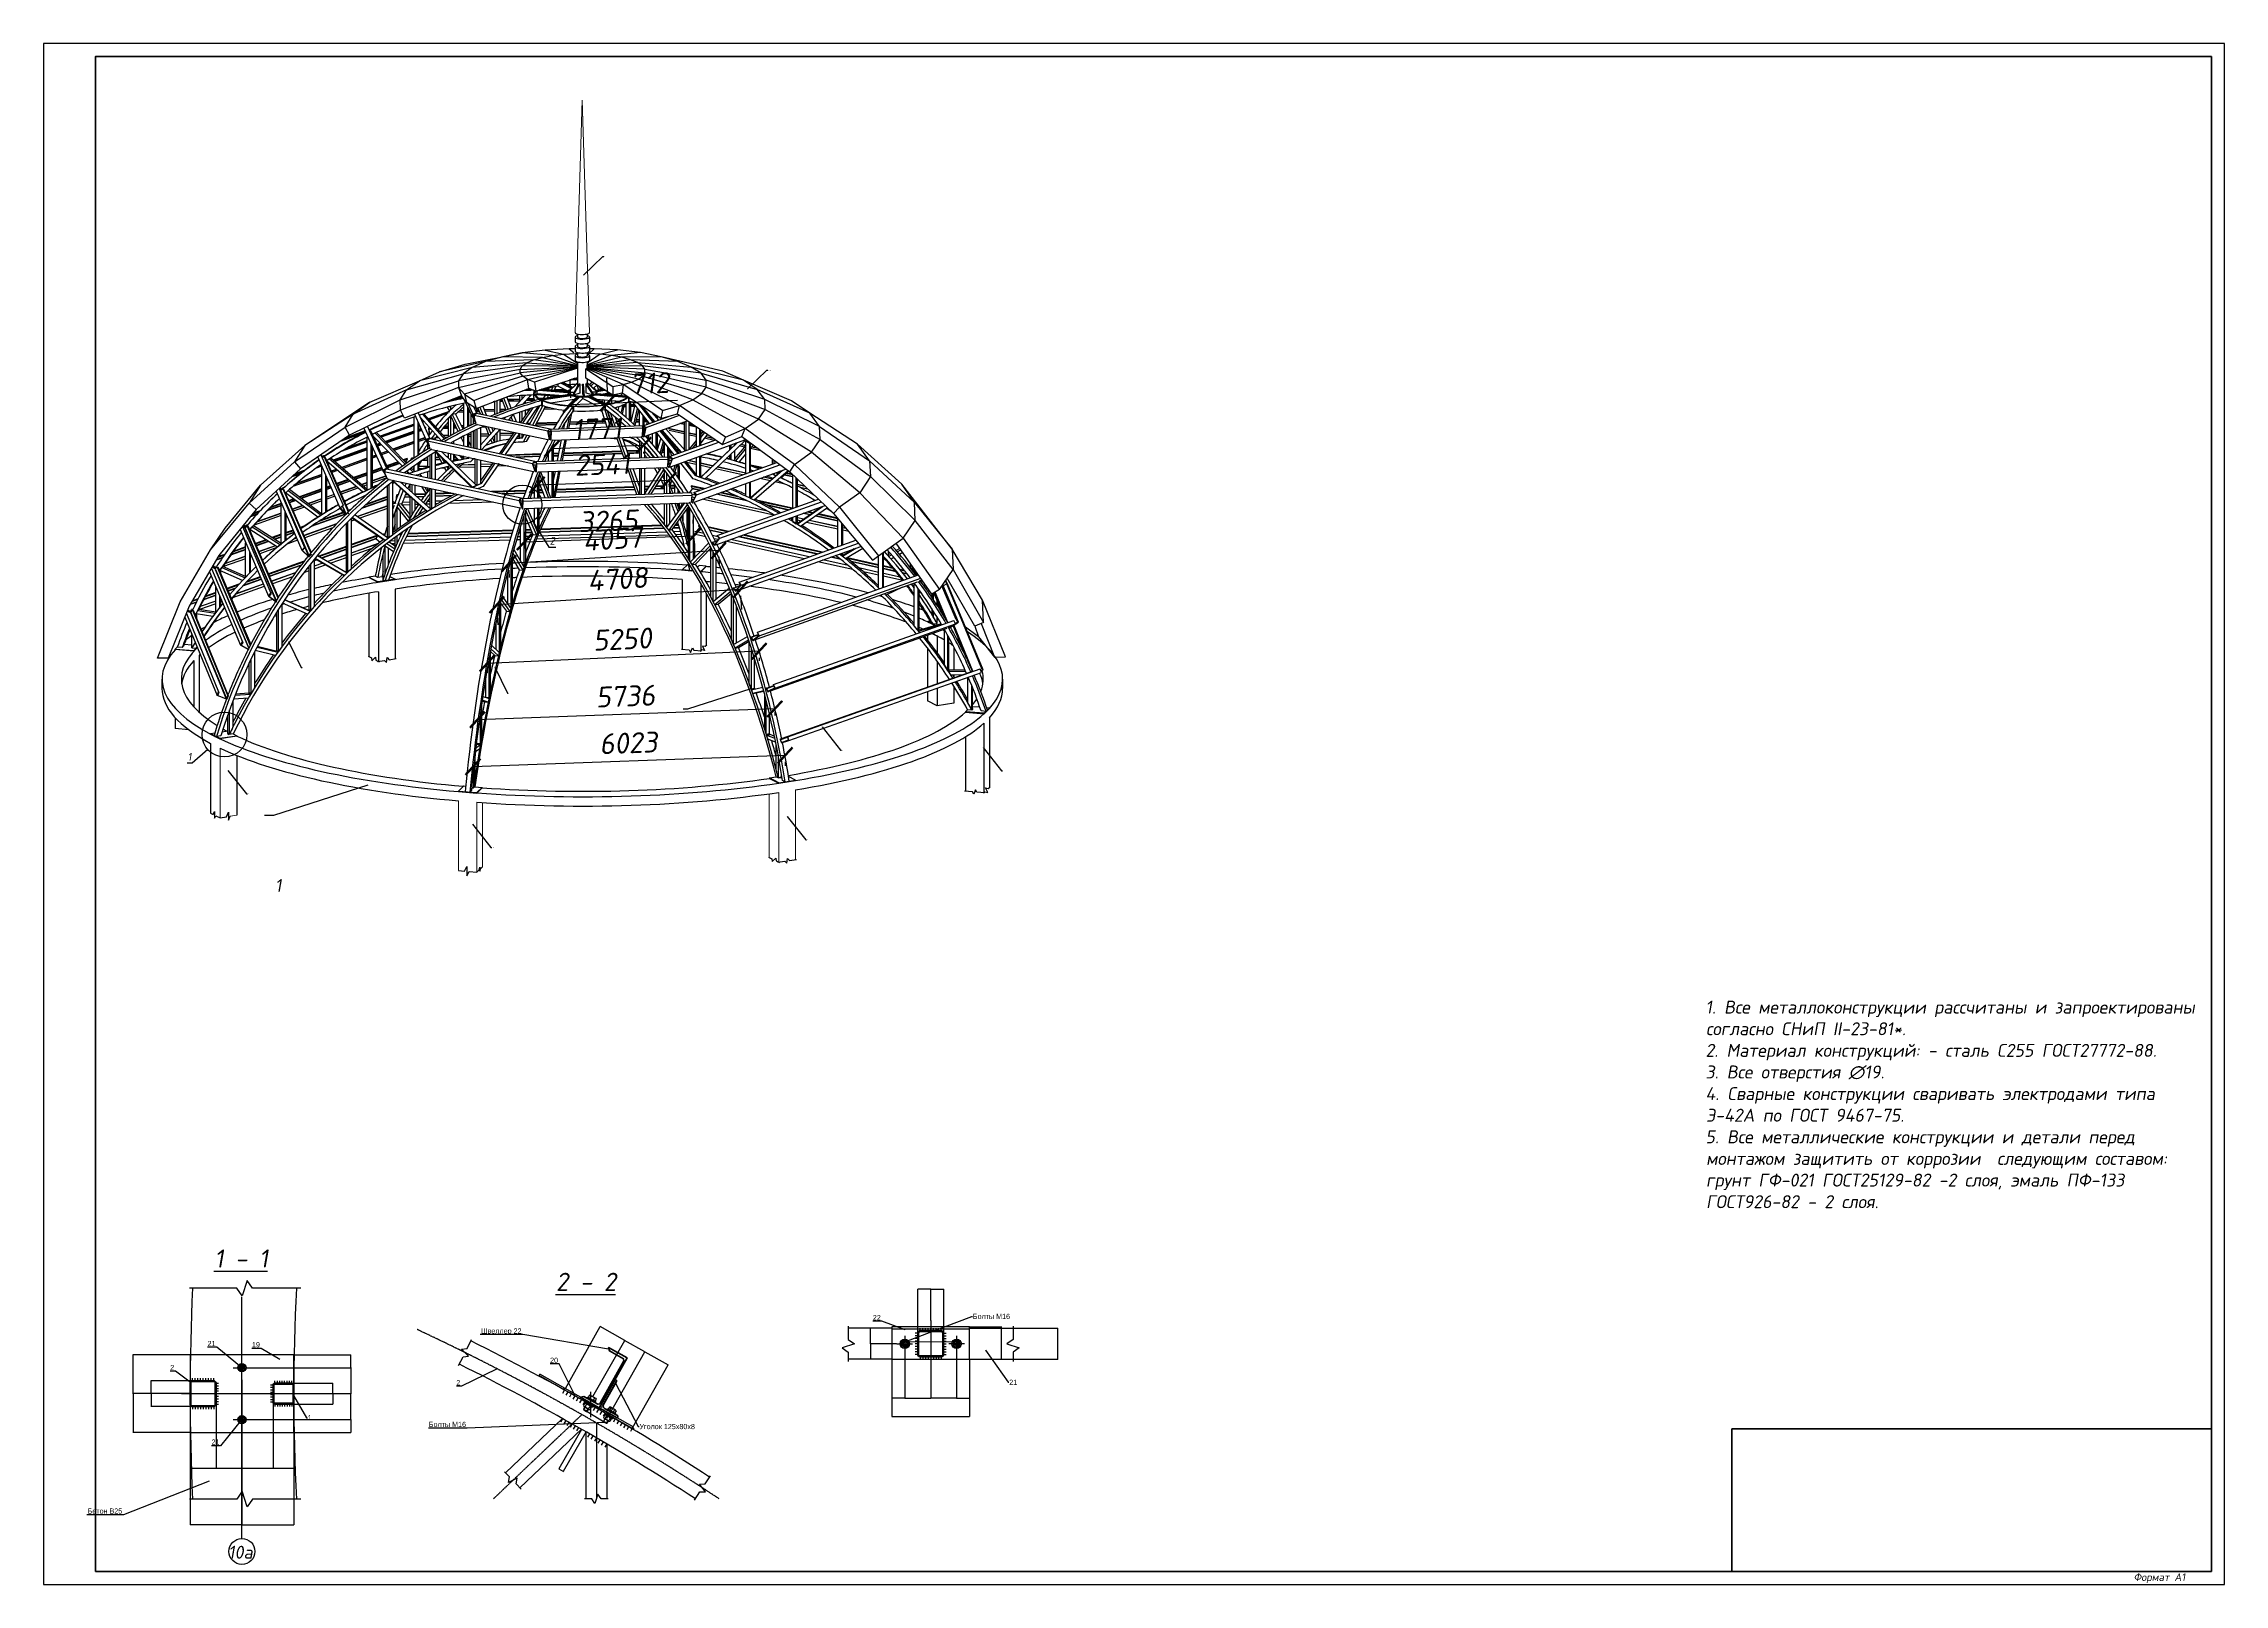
# Model space of a CAD drawing. Extents: x -483223 to 550073, y -164053 to -64662.
# Drawn here: x 362448 to 404498, y -164053 to -134353 of the extents above; entities that cross this region are included whole.
import ezdxf
from ezdxf import colors
from ezdxf.entities.mleader import LeaderData, LeaderLine
from ezdxf.enums import TextEntityAlignment as Align
from ezdxf.math import Vec2, Vec3

# ---------------------------------------------------------------- set-up
doc = ezdxf.new("R2010")
doc.units = 0
doc.header["$MEASUREMENT"] = 0
for name, pattern in [('ACAD_ISO02W100', [15, 12, -3]), ('K5LT_AXLED', [16.25, 11.75, -1.5, 1.5, -1.5]), ('K5LT_THIN', [0])]:
    doc.linetypes.add(name, pattern=pattern)
doc.layers.get('0').update_dxf_attribs({"color": 40, "linetype": 'CONTINUOUS'})
doc.layers.get('Defpoints').update_dxf_attribs({"linetype": 'CONTINUOUS'})
doc.layers.add('АРМАТУРА', color=11, linetype='CONTINUOUS', lineweight=50)
doc.layers.add('Размры', color=7, linetype='CONTINUOUS')
doc.styles.add('3', font='isocpeur.ttf', dxfattribs={"oblique": 10, "height": 3})
doc.styles.add('ГОСТ', font='isocpeur.ttf', dxfattribs={"oblique": 10})
doc.dimstyles.new('10', dxfattribs={"dimtxt": 3, "dimasz": 1.5, "dimexe": 1, "dimexo": 5, "dimgap": 1, "dimtad": 1, "dimdec": 0, "dimlfac": 10, "dimzin": 0, "dimdsep": 46, "dimtxsty": 'ГОСТ', "dimblk": 'ARCHTICK', "dimcen": 0.09, "dimdle": 1, "dimadec": 0, "dimazin": 0, "dimtfac": 1, "dimtdec": 0, "dimtofl": 0, "dimtmove": 0, "dimatfit": 3, "dimfxl": 0.18, "dimtolj": 1, "dimtzin": 0, "dimarcsym": 0})
doc.dimstyles.new('100', dxfattribs={"dimscale": 100, "dimtxt": 4, "dimasz": 3, "dimexe": 1.25, "dimexo": 5, "dimgap": 1.5, "dimtad": 1, "dimdec": 0, "dimtxsty": 'ГОСТ', "dimblk": 'ARCHTICK', "dimcen": 2, "dimadec": 0, "dimazin": 0, "dimtfac": 1, "dimtdec": 0, "dimtmove": 0, "dimatfit": 3, "dimfxl": 1, "dimarcsym": 0})

# ---------------------------------------------------------------- blocks, each defined once
blk = doc.blocks.new('_ArchTick')
at = {"color": 0, "linetype": 'ByBlock', "const_width": 0.15}
blk.add_lwpolyline([(-0.5, -0.5), (0.5, 0.5)], dxfattribs=at)
blk = doc.blocks.new('*D532')
at = {"layer": 'Defpoints', "color": 0, "transparency": 16777216}
for p in [(365107, -160377), (364172, -161127), (365272, -161127)]:
    blk.add_point(p, dxfattribs=at)
at = {"layer": 'Размры', "color": 0, "lineweight": -2, "transparency": 16777216}
for p, q in [((365102, -160377), (364171, -160377)), ((364172, -160376), (364172, -161128)), ((365267, -161127), (364171, -161127))]:
    blk.add_line(p, q, dxfattribs=at)
at = {"layer": 'Размры', "color": 0, "lineweight": -2, "transparency": 16777216, "xscale": 1.5, "yscale": 1.5, "zscale": 1.5}
for p, rotation in [((364172, -160377), 90), ((364172, -161127), 270)]:
    blk.add_blockref('_ArchTick', p, dxfattribs=dict(at, rotation=rotation))
at = {"layer": 'Размры', "color": 0, "transparency": 16777216, "insert": (364169, -160752), "char_height": 3, "attachment_point": 5, "rotation": 90, "style": 'ГОСТ'}
blk.add_mtext('\\A1;7500', dxfattribs=at)
blk = doc.blocks.new('*D533')
at = {"layer": 'Defpoints', "color": 0, "transparency": 16777216}
for p in [(364172, -159627), (365272, -159627), (365272, -160377)]:
    blk.add_point(p, dxfattribs=at)
at = {"layer": 'Размры', "color": 0, "lineweight": -2, "transparency": 16777216}
for p, q in [((365267, -159627), (364171, -159627)), ((364172, -160378), (364172, -159626)), ((365267, -160377), (364171, -160377))]:
    blk.add_line(p, q, dxfattribs=at)
at = {"layer": 'Размры', "color": 0, "lineweight": -2, "transparency": 16777216, "xscale": 1.5, "yscale": 1.5, "zscale": 1.5}
for p, rotation in [((364172, -159627), 90), ((364172, -160377), 270)]:
    blk.add_blockref('_ArchTick', p, dxfattribs=dict(at, rotation=rotation))
at = {"layer": 'Размры', "color": 0, "transparency": 16777216, "insert": (364169, -160002), "char_height": 3, "attachment_point": 5, "rotation": 90, "style": 'ГОСТ'}
blk.add_mtext('\\A1;7500', dxfattribs=at)
blk = doc.blocks.new('*D534')
at = {"layer": 'Defpoints', "color": 0, "transparency": 16777216}
for p in [(364522, -160627), (365272, -160377), (365522, -160627)]:
    blk.add_point(p, dxfattribs=at)
at = {"layer": 'Размры', "color": 0, "lineweight": -2, "transparency": 16777216}
for p, q in [((365267, -160377), (364521, -160377)), ((365517, -160627), (364521, -160627)), ((364522, -160376), (364522, -160628))]:
    blk.add_line(p, q, dxfattribs=at)
at = {"layer": 'Размры', "color": 0, "lineweight": -2, "transparency": 16777216, "xscale": 1.5, "yscale": 1.5, "zscale": 1.5}
for p, rotation in [((364522, -160377), 90), ((364522, -160627), 270)]:
    blk.add_blockref('_ArchTick', p, dxfattribs=dict(at, rotation=rotation))
at = {"layer": 'Размры', "color": 0, "transparency": 16777216, "insert": (364519, -160502), "char_height": 3, "attachment_point": 5, "rotation": 90, "style": 'ГОСТ'}
blk.add_mtext('\\A1;2500', dxfattribs=at)
blk = doc.blocks.new('*D535')
at = {"layer": 'Defpoints', "color": 0, "transparency": 16777216}
for p in [(364522, -160127), (365522, -160127), (365272, -160377)]:
    blk.add_point(p, dxfattribs=at)
at = {"layer": 'Размры', "color": 0, "lineweight": -2, "transparency": 16777216}
for p, q in [((365517, -160127), (364521, -160127)), ((364522, -160378), (364522, -160126)), ((365267, -160377), (364521, -160377))]:
    blk.add_line(p, q, dxfattribs=at)
at = {"layer": 'Размры', "color": 0, "lineweight": -2, "transparency": 16777216, "xscale": 1.5, "yscale": 1.5, "zscale": 1.5}
for p, rotation in [((364522, -160127), 90), ((364522, -160377), 270)]:
    blk.add_blockref('_ArchTick', p, dxfattribs=dict(at, rotation=rotation))
at = {"layer": 'Размры', "color": 0, "transparency": 16777216, "insert": (364519, -160252), "char_height": 3, "attachment_point": 5, "rotation": 90, "style": 'ГОСТ'}
blk.add_mtext('\\A1;2500', dxfattribs=at)
blk = doc.blocks.new('*D490')
at = {"layer": 'Defpoints', "color": 0, "transparency": 16777216}
for p in [(367048, -160577), (367272, -160377), (368022, -160577)]:
    blk.add_point(p, dxfattribs=at)
at = {"layer": 'Размры', "color": 0, "lineweight": -2, "transparency": 16777216}
for p, q in [((367053, -160577), (368023, -160577)), ((367277, -160377), (368023, -160377)), ((368022, -160376), (368022, -160578))]:
    blk.add_line(p, q, dxfattribs=at)
at = {"layer": 'Размры', "color": 0, "lineweight": -2, "transparency": 16777216, "xscale": 1.5, "yscale": 1.5, "zscale": 1.5}
for p, rotation in [((368022, -160377), 90), ((368022, -160577), 270)]:
    blk.add_blockref('_ArchTick', p, dxfattribs=dict(at, rotation=rotation))
at = {"layer": 'Размры', "color": 0, "transparency": 16777216, "insert": (368019, -160477), "char_height": 3, "attachment_point": 5, "rotation": 90, "style": 'ГОСТ'}
blk.add_mtext('\\A1;2000', dxfattribs=at)
blk = doc.blocks.new('*D491')
at = {"layer": 'Defpoints', "color": 0, "transparency": 16777216}
for p in [(367048, -160177), (368022, -160177), (367272, -160377)]:
    blk.add_point(p, dxfattribs=at)
at = {"layer": 'Размры', "color": 0, "lineweight": -2, "transparency": 16777216}
for p, q in [((367053, -160177), (368023, -160177)), ((368022, -160378), (368022, -160176)), ((367277, -160377), (368023, -160377))]:
    blk.add_line(p, q, dxfattribs=at)
at = {"layer": 'Размры', "color": 0, "lineweight": -2, "transparency": 16777216, "xscale": 1.5, "yscale": 1.5, "zscale": 1.5}
for p, rotation in [((368022, -160177), 90), ((368022, -160377), 270)]:
    blk.add_blockref('_ArchTick', p, dxfattribs=dict(at, rotation=rotation))
at = {"layer": 'Размры', "color": 0, "transparency": 16777216, "insert": (368019, -160277), "char_height": 3, "attachment_point": 5, "rotation": 90, "style": 'ГОСТ'}
blk.add_mtext('\\A1;2000', dxfattribs=at)
blk = doc.blocks.new('*D536')
at = {"layer": 'Defpoints', "color": 0, "transparency": 16777216}
for p in [(366272, -160103), (365272, -161127), (365272, -162905)]:
    blk.add_point(p, dxfattribs=at)
at = {"layer": 'Размры', "color": 0, "lineweight": -2, "transparency": 16777216}
for p, q in [((366272, -160108), (366272, -162906)), ((365272, -161132), (365272, -162906)), ((366273, -162905), (365271, -162905))]:
    blk.add_line(p, q, dxfattribs=at)
at = {"layer": 'Размры', "color": 0, "lineweight": -2, "transparency": 16777216, "xscale": 1.5, "yscale": 1.5, "zscale": 1.5, "rotation": 180}
blk.add_blockref('_ArchTick', (365272, -162905), dxfattribs=at)
at = {"layer": 'Размры', "color": 0, "lineweight": -2, "transparency": 16777216, "xscale": 1.5, "yscale": 1.5, "zscale": 1.5}
blk.add_blockref('_ArchTick', (366272, -162905), dxfattribs=at)
at = {"layer": 'Размры', "color": 0, "transparency": 16777216, "insert": (365772, -162903), "char_height": 3, "attachment_point": 5, "style": 'ГОСТ'}
blk.add_mtext('\\A1;10000', dxfattribs=at)
blk = doc.blocks.new('*D537')
at = {"layer": 'Defpoints', "color": 0, "transparency": 16777216}
for p in [(366272, -161127), (367272, -161127), (367272, -162905)]:
    blk.add_point(p, dxfattribs=at)
at = {"layer": 'Размры', "color": 0, "lineweight": -2, "transparency": 16777216}
for p, q in [((366272, -161132), (366272, -162906)), ((367272, -161132), (367272, -162906)), ((366271, -162905), (367273, -162905))]:
    blk.add_line(p, q, dxfattribs=at)
at = {"layer": 'Размры', "color": 0, "lineweight": -2, "transparency": 16777216, "xscale": 1.5, "yscale": 1.5, "zscale": 1.5, "rotation": 180}
blk.add_blockref('_ArchTick', (366272, -162905), dxfattribs=at)
at = {"layer": 'Размры', "color": 0, "lineweight": -2, "transparency": 16777216, "xscale": 1.5, "yscale": 1.5, "zscale": 1.5}
blk.add_blockref('_ArchTick', (367272, -162905), dxfattribs=at)
at = {"layer": 'Размры', "color": 0, "transparency": 16777216, "insert": (366772, -162903), "char_height": 3, "attachment_point": 5, "style": 'ГОСТ'}
blk.add_mtext('\\A1;10000', dxfattribs=at)
blk = doc.blocks.new('*D538')
at = {"layer": 'Defpoints', "color": 0, "transparency": 16777216}
for p in [(365272, -160377), (365772, -160377), (365772, -161815)]:
    blk.add_point(p, dxfattribs=at)
at = {"layer": 'Размры', "color": 0, "lineweight": -2, "transparency": 16777216}
for p, q in [((365272, -160382), (365272, -161816)), ((365772, -160382), (365772, -161816)), ((365271, -161815), (365773, -161815))]:
    blk.add_line(p, q, dxfattribs=at)
at = {"layer": 'Размры', "color": 0, "lineweight": -2, "transparency": 16777216, "xscale": 1.5, "yscale": 1.5, "zscale": 1.5, "rotation": 180}
blk.add_blockref('_ArchTick', (365272, -161815), dxfattribs=at)
at = {"layer": 'Размры', "color": 0, "lineweight": -2, "transparency": 16777216, "xscale": 1.5, "yscale": 1.5, "zscale": 1.5}
blk.add_blockref('_ArchTick', (365772, -161815), dxfattribs=at)
at = {"layer": 'Размры', "color": 0, "transparency": 16777216, "insert": (365522, -161812), "char_height": 3, "attachment_point": 5, "style": 'ГОСТ'}
blk.add_mtext('\\A1;5000', dxfattribs=at)
blk = doc.blocks.new('*D539')
at = {"layer": 'Defpoints', "color": 0, "transparency": 16777216}
for p in [(365772, -160377), (366272, -161127), (366272, -161815)]:
    blk.add_point(p, dxfattribs=at)
at = {"layer": 'Размры', "color": 0, "lineweight": -2, "transparency": 16777216}
for p, q in [((365772, -160382), (365772, -161816)), ((366272, -161132), (366272, -161816)), ((365771, -161815), (366273, -161815))]:
    blk.add_line(p, q, dxfattribs=at)
at = {"layer": 'Размры', "color": 0, "lineweight": -2, "transparency": 16777216, "xscale": 1.5, "yscale": 1.5, "zscale": 1.5, "rotation": 180}
blk.add_blockref('_ArchTick', (365772, -161815), dxfattribs=at)
at = {"layer": 'Размры', "color": 0, "lineweight": -2, "transparency": 16777216, "xscale": 1.5, "yscale": 1.5, "zscale": 1.5}
blk.add_blockref('_ArchTick', (366272, -161815), dxfattribs=at)
at = {"layer": 'Размры', "color": 0, "transparency": 16777216, "insert": (366022, -161812), "char_height": 3, "attachment_point": 5, "style": 'ГОСТ'}
blk.add_mtext('\\A1;5000', dxfattribs=at)
blk = doc.blocks.new('*D540')
at = {"layer": 'Defpoints', "color": 0, "transparency": 16777216}
for p in [(366872, -160377), (366272, -161127), (366872, -161815)]:
    blk.add_point(p, dxfattribs=at)
at = {"layer": 'Размры', "color": 0, "lineweight": -2, "transparency": 16777216}
for p, q in [((366872, -160382), (366872, -161816)), ((366272, -161132), (366272, -161816)), ((366271, -161815), (366873, -161815))]:
    blk.add_line(p, q, dxfattribs=at)
at = {"layer": 'Размры', "color": 0, "lineweight": -2, "transparency": 16777216, "xscale": 1.5, "yscale": 1.5, "zscale": 1.5, "rotation": 180}
blk.add_blockref('_ArchTick', (366272, -161815), dxfattribs=at)
at = {"layer": 'Размры', "color": 0, "lineweight": -2, "transparency": 16777216, "xscale": 1.5, "yscale": 1.5, "zscale": 1.5}
blk.add_blockref('_ArchTick', (366872, -161815), dxfattribs=at)
at = {"layer": 'Размры', "color": 0, "transparency": 16777216, "insert": (366572, -161812), "char_height": 3, "attachment_point": 5, "style": 'ГОСТ'}
blk.add_mtext('\\A1;6000', dxfattribs=at)
blk = doc.blocks.new('*D541')
at = {"layer": 'Defpoints', "color": 0, "transparency": 16777216}
for p in [(366872, -160377), (367272, -160377), (367272, -161815)]:
    blk.add_point(p, dxfattribs=at)
at = {"layer": 'Размры', "color": 0, "lineweight": -2, "transparency": 16777216}
for p, q in [((366872, -160382), (366872, -161816)), ((367272, -160382), (367272, -161816)), ((366871, -161815), (367273, -161815))]:
    blk.add_line(p, q, dxfattribs=at)
at = {"layer": 'Размры', "color": 0, "lineweight": -2, "transparency": 16777216, "xscale": 1.5, "yscale": 1.5, "zscale": 1.5, "rotation": 180}
blk.add_blockref('_ArchTick', (366872, -161815), dxfattribs=at)
at = {"layer": 'Размры', "color": 0, "lineweight": -2, "transparency": 16777216, "xscale": 1.5, "yscale": 1.5, "zscale": 1.5}
blk.add_blockref('_ArchTick', (367272, -161815), dxfattribs=at)
at = {"layer": 'Размры', "color": 0, "transparency": 16777216, "insert": (367072, -161812), "char_height": 3, "attachment_point": 5, "style": 'ГОСТ'}
blk.add_mtext('\\A1;4000', dxfattribs=at)
blk = doc.blocks.new('*D542')
at = {"layer": 'Defpoints', "color": 0, "transparency": 16777216}
for p in [(367272, -159627), (368372, -159627), (366432, -159877)]:
    blk.add_point(p, dxfattribs=at)
at = {"layer": 'Размры', "color": 0, "lineweight": -2, "transparency": 16777216}
for p, q in [((367277, -159627), (368373, -159627)), ((368372, -159878), (368372, -159626)), ((366437, -159877), (368373, -159877))]:
    blk.add_line(p, q, dxfattribs=at)
at = {"layer": 'Размры', "color": 0, "lineweight": -2, "transparency": 16777216, "xscale": 1.5, "yscale": 1.5, "zscale": 1.5}
for p, rotation in [((368372, -159627), 90), ((368372, -159877), 270)]:
    blk.add_blockref('_ArchTick', p, dxfattribs=dict(at, rotation=rotation))
at = {"layer": 'Размры', "color": 0, "transparency": 16777216, "insert": (368369, -159752), "char_height": 3, "attachment_point": 5, "rotation": 90, "style": 'ГОСТ'}
blk.add_mtext('\\A1;2500', dxfattribs=at)
blk = doc.blocks.new('*D492')
at = {"layer": 'Defpoints', "color": 0, "transparency": 16777216}
for p in [(366432, -159877), (367272, -160377), (368372, -160377)]:
    blk.add_point(p, dxfattribs=at)
at = {"layer": 'Размры', "color": 0, "lineweight": -2, "transparency": 16777216}
for p, q in [((366437, -159877), (368373, -159877)), ((368372, -159876), (368372, -160378)), ((367277, -160377), (368373, -160377))]:
    blk.add_line(p, q, dxfattribs=at)
at = {"layer": 'Размры', "color": 0, "lineweight": -2, "transparency": 16777216, "xscale": 1.5, "yscale": 1.5, "zscale": 1.5}
for p, rotation in [((368372, -159877), 90), ((368372, -160377), 270)]:
    blk.add_blockref('_ArchTick', p, dxfattribs=dict(at, rotation=rotation))
at = {"layer": 'Размры', "color": 0, "transparency": 16777216, "insert": (368369, -160127), "char_height": 3, "attachment_point": 5, "rotation": 90, "style": 'ГОСТ'}
blk.add_mtext('\\A1;5000', dxfattribs=at)
blk = doc.blocks.new('*D493')
at = {"layer": 'Defpoints', "color": 0, "transparency": 16777216}
for p in [(366432, -160877), (367272, -161127), (368372, -161127)]:
    blk.add_point(p, dxfattribs=at)
at = {"layer": 'Размры', "color": 0, "lineweight": -2, "transparency": 16777216}
for p, q in [((366437, -160877), (368373, -160877)), ((368372, -160876), (368372, -161128)), ((367277, -161127), (368373, -161127))]:
    blk.add_line(p, q, dxfattribs=at)
at = {"layer": 'Размры', "color": 0, "lineweight": -2, "transparency": 16777216, "xscale": 1.5, "yscale": 1.5, "zscale": 1.5}
for p, rotation in [((368372, -160877), 90), ((368372, -161127), 270)]:
    blk.add_blockref('_ArchTick', p, dxfattribs=dict(at, rotation=rotation))
at = {"layer": 'Размры', "color": 0, "transparency": 16777216, "insert": (368369, -161002), "char_height": 3, "attachment_point": 5, "rotation": 90, "style": 'ГОСТ'}
blk.add_mtext('\\A1;2500', dxfattribs=at)
blk = doc.blocks.new('*D494')
at = {"layer": 'Defpoints', "color": 0, "transparency": 16777216}
for p in [(366432, -160377), (368372, -160377), (366432, -160877)]:
    blk.add_point(p, dxfattribs=at)
at = {"layer": 'Размры', "color": 0, "lineweight": -2, "transparency": 16777216}
for p, q in [((366437, -160377), (368373, -160377)), ((368372, -160878), (368372, -160376)), ((366437, -160877), (368373, -160877))]:
    blk.add_line(p, q, dxfattribs=at)
at = {"layer": 'Размры', "color": 0, "lineweight": -2, "transparency": 16777216, "xscale": 1.5, "yscale": 1.5, "zscale": 1.5}
for p, rotation in [((368372, -160377), 90), ((368372, -160877), 270)]:
    blk.add_blockref('_ArchTick', p, dxfattribs=dict(at, rotation=rotation))
at = {"layer": 'Размры', "color": 0, "transparency": 16777216, "insert": (368369, -160627), "char_height": 3, "attachment_point": 5, "rotation": 90, "style": 'ГОСТ'}
blk.add_mtext('\\A1;5000', dxfattribs=at)
blk = doc.blocks.new('*D503')
at = {"layer": 'Defpoints', "color": 0, "transparency": 16777216}
for p in [(374487, -159822), (373353, -160792), (373798, -161043)]:
    blk.add_point(p, dxfattribs=at)
at = {"layer": 'Размры', "color": 0, "lineweight": -2, "transparency": 16777216}
for p, q in [((373356, -160788), (374043, -159570)), ((374041, -159571), (374488, -159823)), ((373801, -161039), (374488, -159822))]:
    blk.add_line(p, q, dxfattribs=at)
at = {"layer": 'Размры', "color": 0, "lineweight": -2, "transparency": 16777216, "xscale": 1.5, "yscale": 1.5, "zscale": 1.5}
for p, rotation in [((374042, -159571), 150.5693597589796), ((374487, -159822), 330.5693597589796)]:
    blk.add_blockref('_ArchTick', p, dxfattribs=dict(at, rotation=rotation))
at = {"layer": 'Размры', "color": 0, "transparency": 16777216, "insert": (374266, -159695), "char_height": 3, "attachment_point": 5, "rotation": 330.5694, "style": 'ГОСТ'}
blk.add_mtext('\\A1;95', dxfattribs=at)
blk = doc.blocks.new('*D551')
at = {"layer": 'Defpoints', "color": 0, "transparency": 16777216}
for p in [(373652, -159351), (373039, -160439), (373353, -160792)]:
    blk.add_point(p, dxfattribs=at)
at = {"layer": 'Размры', "color": 0, "lineweight": -2, "transparency": 16777216}
for p, q in [((373041, -160434), (373653, -159351)), ((374043, -159572), (373651, -159351)), ((373356, -160788), (374043, -159570))]:
    blk.add_line(p, q, dxfattribs=at)
at = {"layer": 'Размры', "color": 0, "lineweight": -2, "transparency": 16777216, "xscale": 1.5, "yscale": 1.5, "zscale": 1.5}
for p, rotation in [((373652, -159351), 150.5693597564332), ((374042, -159571), 330.5693597564332)]:
    blk.add_blockref('_ArchTick', p, dxfattribs=dict(at, rotation=rotation))
at = {"layer": 'Размры', "color": 0, "transparency": 16777216, "insert": (373848, -159459), "char_height": 3, "attachment_point": 5, "rotation": 330.5694, "style": 'ГОСТ'}
blk.add_mtext('\\A1;95', dxfattribs=at)
blk = doc.blocks.new('*D552')
at = {"layer": 'Defpoints', "color": 0, "transparency": 16777216}
for p in [(373181, -159085), (372507, -160280), (373039, -160439)]:
    blk.add_point(p, dxfattribs=at)
at = {"layer": 'Размры', "color": 0, "lineweight": -2, "transparency": 16777216}
for p, q in [((372509, -160276), (373181, -159084)), ((373041, -160434), (373653, -159351)), ((373653, -159352), (373180, -159085))]:
    blk.add_line(p, q, dxfattribs=at)
at = {"layer": 'Размры', "color": 0, "lineweight": -2, "transparency": 16777216, "xscale": 1.5, "yscale": 1.5, "zscale": 1.5}
for p, rotation in [((373181, -159085), 150.5693597564332), ((373652, -159351), 330.5693597564332)]:
    blk.add_blockref('_ArchTick', p, dxfattribs=dict(at, rotation=rotation))
at = {"layer": 'Размры', "color": 0, "transparency": 16777216, "insert": (373418, -159216), "char_height": 3, "attachment_point": 5, "rotation": 330.5694, "style": 'ГОСТ'}
blk.add_mtext('\\A1;110', dxfattribs=at)
blk = doc.blocks.new('*D553')
at = {"layer": 'Defpoints', "color": 0, "transparency": 16777216}
for p in [(372017, -160004), (372491, -160307), (372506, -160280)]:
    blk.add_point(p, dxfattribs=at)
at = {"layer": 'Размры', "color": 0, "lineweight": -2, "transparency": 16777216}
for p, q in [((372001, -160032), (372017, -160003)), ((372487, -160304), (372001, -160030)), ((372502, -160278), (372016, -160004))]:
    blk.add_line(p, q, dxfattribs=at)
at = {"layer": 'Размры', "color": 0, "lineweight": -2, "transparency": 16777216, "xscale": 1.5, "yscale": 1.5, "zscale": 1.5}
for p, rotation in [((372002, -160031), 240.5693597546605), ((372017, -160004), 60.56935975466053)]:
    blk.add_blockref('_ArchTick', p, dxfattribs=dict(at, rotation=rotation))
at = {"layer": 'Размры', "color": 0, "transparency": 16777216, "insert": (372007, -160016), "char_height": 3, "attachment_point": 5, "rotation": 60.5694, "style": 'ГОСТ'}
blk.add_mtext('\\A1;305', dxfattribs=at)
blk = doc.blocks.new('*D554')
at = {"layer": 'Defpoints', "color": 0, "transparency": 16777216}
for p in [(372819, -161064), (372906, -161114), (372470, -161875)]:
    blk.add_point(p, dxfattribs=at)
at = {"layer": 'Размры', "color": 0, "lineweight": -2, "transparency": 16777216}
for p, q in [((372817, -161069), (372383, -161826)), ((372903, -161118), (372469, -161876)), ((372382, -161825), (372471, -161876))]:
    blk.add_line(p, q, dxfattribs=at)
at = {"layer": 'Размры', "color": 0, "lineweight": -2, "transparency": 16777216, "xscale": 1.5, "yscale": 1.5, "zscale": 1.5}
for p, rotation in [((372383, -161826), 150.2036934149168), ((372470, -161875), 330.2036934149168)]:
    blk.add_blockref('_ArchTick', p, dxfattribs=dict(at, rotation=rotation))
at = {"layer": 'Размры', "color": 0, "transparency": 16777216, "insert": (372428, -161848), "char_height": 3, "attachment_point": 5, "rotation": 330.2037, "style": 'ГОСТ'}
blk.add_mtext('\\A1;996', dxfattribs=at)
blk = doc.blocks.new('*D560')
at = {"layer": 'Defpoints', "color": 0, "transparency": 16777216}
for p in [(378803, -159715), (379053, -159567), (378803, -160465)]:
    blk.add_point(p, dxfattribs=at)
at = {"layer": 'Размры', "color": 0, "lineweight": -2, "transparency": 16777216}
for p, q in [((378803, -159720), (378803, -160466)), ((379053, -159572), (379053, -160466)), ((379054, -160465), (378802, -160465))]:
    blk.add_line(p, q, dxfattribs=at)
at = {"layer": 'Размры', "color": 0, "lineweight": -2, "transparency": 16777216, "xscale": 1.5, "yscale": 1.5, "zscale": 1.5, "rotation": 180}
blk.add_blockref('_ArchTick', (378803, -160465), dxfattribs=at)
at = {"layer": 'Размры', "color": 0, "lineweight": -2, "transparency": 16777216, "xscale": 1.5, "yscale": 1.5, "zscale": 1.5}
blk.add_blockref('_ArchTick', (379053, -160465), dxfattribs=at)
at = {"layer": 'Размры', "color": 0, "transparency": 16777216, "insert": (378928, -160463), "char_height": 3, "attachment_point": 5, "style": 'ГОСТ'}
blk.add_mtext('\\A1;2500', dxfattribs=at)
blk = doc.blocks.new('*D561')
at = {"layer": 'Defpoints', "color": 0, "transparency": 16777216}
for p in [(379053, -159567), (379553, -159881), (379553, -160465)]:
    blk.add_point(p, dxfattribs=at)
at = {"layer": 'Размры', "color": 0, "lineweight": -2, "transparency": 16777216}
for p, q in [((379053, -159572), (379053, -160466)), ((379553, -159886), (379553, -160466)), ((379052, -160465), (379554, -160465))]:
    blk.add_line(p, q, dxfattribs=at)
at = {"layer": 'Размры', "color": 0, "lineweight": -2, "transparency": 16777216, "xscale": 1.5, "yscale": 1.5, "zscale": 1.5, "rotation": 180}
blk.add_blockref('_ArchTick', (379053, -160465), dxfattribs=at)
at = {"layer": 'Размры', "color": 0, "lineweight": -2, "transparency": 16777216, "xscale": 1.5, "yscale": 1.5, "zscale": 1.5}
blk.add_blockref('_ArchTick', (379553, -160465), dxfattribs=at)
at = {"layer": 'Размры', "color": 0, "transparency": 16777216, "insert": (379303, -160463), "char_height": 3, "attachment_point": 5, "style": 'ГОСТ'}
blk.add_mtext('\\A1;5000', dxfattribs=at)
blk = doc.blocks.new('*D507')
at = {"layer": 'Defpoints', "color": 0, "transparency": 16777216}
for p in [(380053, -159567), (380303, -159715), (380303, -160465)]:
    blk.add_point(p, dxfattribs=at)
at = {"layer": 'Размры', "color": 0, "lineweight": -2, "transparency": 16777216}
for p, q in [((380053, -159572), (380053, -160466)), ((380303, -159720), (380303, -160466)), ((380052, -160465), (380304, -160465))]:
    blk.add_line(p, q, dxfattribs=at)
at = {"layer": 'Размры', "color": 0, "lineweight": -2, "transparency": 16777216, "xscale": 1.5, "yscale": 1.5, "zscale": 1.5, "rotation": 180}
blk.add_blockref('_ArchTick', (380053, -160465), dxfattribs=at)
at = {"layer": 'Размры', "color": 0, "lineweight": -2, "transparency": 16777216, "xscale": 1.5, "yscale": 1.5, "zscale": 1.5}
blk.add_blockref('_ArchTick', (380303, -160465), dxfattribs=at)
at = {"layer": 'Размры', "color": 0, "transparency": 16777216, "insert": (380178, -160463), "char_height": 3, "attachment_point": 5, "style": 'ГОСТ'}
blk.add_mtext('\\A1;2500', dxfattribs=at)
blk = doc.blocks.new('*D508')
at = {"layer": 'Defpoints', "color": 0, "transparency": 16777216}
for p in [(380053, -159567), (379553, -159881), (379553, -160465)]:
    blk.add_point(p, dxfattribs=at)
at = {"layer": 'Размры', "color": 0, "lineweight": -2, "transparency": 16777216}
for p, q in [((380053, -159572), (380053, -160466)), ((379553, -159886), (379553, -160466)), ((380054, -160465), (379552, -160465))]:
    blk.add_line(p, q, dxfattribs=at)
at = {"layer": 'Размры', "color": 0, "lineweight": -2, "transparency": 16777216, "xscale": 1.5, "yscale": 1.5, "zscale": 1.5, "rotation": 180}
blk.add_blockref('_ArchTick', (379553, -160465), dxfattribs=at)
at = {"layer": 'Размры', "color": 0, "lineweight": -2, "transparency": 16777216, "xscale": 1.5, "yscale": 1.5, "zscale": 1.5}
blk.add_blockref('_ArchTick', (380053, -160465), dxfattribs=at)
at = {"layer": 'Размры', "color": 0, "transparency": 16777216, "insert": (379803, -160463), "char_height": 3, "attachment_point": 5, "style": 'ГОСТ'}
blk.add_mtext('\\A1;5000', dxfattribs=at)
blk = doc.blocks.new('*D509')
at = {"layer": 'Defpoints', "color": 0, "transparency": 16777216}
for p in [(378803, -159715), (380303, -159715), (380303, -160815)]:
    blk.add_point(p, dxfattribs=at)
at = {"layer": 'Размры', "color": 0, "lineweight": -2, "transparency": 16777216}
for p, q in [((378803, -159720), (378803, -160816)), ((380303, -159720), (380303, -160816)), ((378802, -160815), (380304, -160815))]:
    blk.add_line(p, q, dxfattribs=at)
at = {"layer": 'Размры', "color": 0, "lineweight": -2, "transparency": 16777216, "xscale": 1.5, "yscale": 1.5, "zscale": 1.5, "rotation": 180}
blk.add_blockref('_ArchTick', (378803, -160815), dxfattribs=at)
at = {"layer": 'Размры', "color": 0, "lineweight": -2, "transparency": 16777216, "xscale": 1.5, "yscale": 1.5, "zscale": 1.5}
blk.add_blockref('_ArchTick', (380303, -160815), dxfattribs=at)
at = {"layer": 'Размры', "color": 0, "transparency": 16777216, "insert": (379553, -160813), "char_height": 3, "attachment_point": 5, "style": 'ГОСТ'}
blk.add_mtext('\\A1;15000', dxfattribs=at)
blk = doc.blocks.new('*D562')
at = {"layer": 'Defpoints', "color": 0, "transparency": 16777216}
for p in [(381141, -159115), (382003, -159115), (381141, -159715)]:
    blk.add_point(p, dxfattribs=at)
at = {"layer": 'Размры', "color": 0, "lineweight": -2, "transparency": 16777216}
for p, q in [((381146, -159115), (382004, -159115)), ((382003, -159716), (382003, -159114)), ((381146, -159715), (382004, -159715))]:
    blk.add_line(p, q, dxfattribs=at)
at = {"layer": 'Размры', "color": 0, "lineweight": -2, "transparency": 16777216, "xscale": 1.5, "yscale": 1.5, "zscale": 1.5}
for p, rotation in [((382003, -159115), 90), ((382003, -159715), 270)]:
    blk.add_blockref('_ArchTick', p, dxfattribs=dict(at, rotation=rotation))
at = {"layer": 'Размры', "color": 0, "transparency": 16777216, "insert": (382001, -159415), "char_height": 3, "attachment_point": 5, "rotation": 90, "style": 'ГОСТ'}
blk.add_mtext('\\A1;6000', dxfattribs=at)
blk = doc.blocks.new('*D563')
at = {"layer": 'Defpoints', "color": 0, "transparency": 16777216}
for p in [(379303, -158365), (379553, -158970), (379303, -159415)]:
    blk.add_point(p, dxfattribs=at)
at = {"layer": 'Размры', "color": 0, "lineweight": -2, "transparency": 16777216}
for p, q in [((379554, -158365), (379302, -158365)), ((379303, -159410), (379303, -158364)), ((379553, -158965), (379553, -158364))]:
    blk.add_line(p, q, dxfattribs=at)
at = {"layer": 'Размры', "color": 0, "lineweight": -2, "transparency": 16777216, "xscale": 1.5, "yscale": 1.5, "zscale": 1.5, "rotation": 180}
blk.add_blockref('_ArchTick', (379303, -158365), dxfattribs=at)
at = {"layer": 'Размры', "color": 0, "lineweight": -2, "transparency": 16777216, "xscale": 1.5, "yscale": 1.5, "zscale": 1.5}
blk.add_blockref('_ArchTick', (379553, -158365), dxfattribs=at)
at = {"layer": 'Размры', "color": 0, "transparency": 16777216, "insert": (379428, -158363), "char_height": 3, "attachment_point": 5, "style": 'ГОСТ'}
blk.add_mtext('\\A1;2500', dxfattribs=at)
blk = doc.blocks.new('*D510')
at = {"layer": 'Defpoints', "color": 0, "transparency": 16777216}
for p in [(379803, -158365), (379553, -158970), (379803, -159415)]:
    blk.add_point(p, dxfattribs=at)
at = {"layer": 'Размры', "color": 0, "lineweight": -2, "transparency": 16777216}
for p, q in [((379552, -158365), (379804, -158365)), ((379553, -158965), (379553, -158364)), ((379803, -159410), (379803, -158364))]:
    blk.add_line(p, q, dxfattribs=at)
at = {"layer": 'Размры', "color": 0, "lineweight": -2, "transparency": 16777216, "xscale": 1.5, "yscale": 1.5, "zscale": 1.5, "rotation": 180}
blk.add_blockref('_ArchTick', (379553, -158365), dxfattribs=at)
at = {"layer": 'Размры', "color": 0, "lineweight": -2, "transparency": 16777216, "xscale": 1.5, "yscale": 1.5, "zscale": 1.5}
blk.add_blockref('_ArchTick', (379803, -158365), dxfattribs=at)
at = {"layer": 'Размры', "color": 0, "transparency": 16777216, "insert": (379678, -158363), "char_height": 3, "attachment_point": 5, "style": 'ГОСТ'}
blk.add_mtext('\\A1;2500', dxfattribs=at)
blk = doc.blocks.new('*D564')
at = {"layer": 'Defpoints', "color": 0, "transparency": 16777216}
for p in [(378390, -159115), (378803, -159115), (378901, -159415)]:
    blk.add_point(p, dxfattribs=at)
at = {"layer": 'Размры', "color": 0, "lineweight": -2, "transparency": 16777216}
for p, q in [((378798, -159115), (378389, -159115)), ((378390, -159416), (378390, -159114)), ((378896, -159415), (378389, -159415))]:
    blk.add_line(p, q, dxfattribs=at)
at = {"layer": 'Размры', "color": 0, "lineweight": -2, "transparency": 16777216, "xscale": 1.5, "yscale": 1.5, "zscale": 1.5}
for p, rotation in [((378390, -159115), 90), ((378390, -159415), 270)]:
    blk.add_blockref('_ArchTick', p, dxfattribs=dict(at, rotation=rotation))
at = {"layer": 'Размры', "color": 0, "transparency": 16777216, "insert": (378388, -159265), "char_height": 3, "attachment_point": 5, "rotation": 90, "style": 'ГОСТ'}
blk.add_mtext('\\A1;3000', dxfattribs=at)
blk = doc.blocks.new('*D511')
at = {"layer": 'Defpoints', "color": 0, "transparency": 16777216}
for p in [(378390, -159715), (378803, -159715), (378901, -159415)]:
    blk.add_point(p, dxfattribs=at)
at = {"layer": 'Размры', "color": 0, "lineweight": -2, "transparency": 16777216}
for p, q in [((378896, -159415), (378389, -159415)), ((378798, -159715), (378389, -159715)), ((378390, -159414), (378390, -159716))]:
    blk.add_line(p, q, dxfattribs=at)
at = {"layer": 'Размры', "color": 0, "lineweight": -2, "transparency": 16777216, "xscale": 1.5, "yscale": 1.5, "zscale": 1.5}
for p, rotation in [((378390, -159415), 90), ((378390, -159715), 270)]:
    blk.add_blockref('_ArchTick', p, dxfattribs=dict(at, rotation=rotation))
at = {"layer": 'Размры', "color": 0, "transparency": 16777216, "insert": (378388, -159565), "char_height": 3, "attachment_point": 5, "rotation": 90, "style": 'ГОСТ'}
blk.add_mtext('\\A1;3000', dxfattribs=at)
blk = doc.blocks.new('*D565')
at = {"layer": 'Defpoints', "color": 0, "transparency": 16777216}
for p in [(380303, -159090), (380921, -159090), (380303, -159715)]:
    blk.add_point(p, dxfattribs=at)
at = {"layer": 'Размры', "color": 0, "lineweight": -2, "transparency": 16777216}
for p, q in [((380308, -159090), (380922, -159090)), ((380921, -159716), (380921, -159089)), ((380308, -159715), (380922, -159715))]:
    blk.add_line(p, q, dxfattribs=at)
at = {"layer": 'Размры', "color": 0, "lineweight": -2, "transparency": 16777216, "xscale": 1.5, "yscale": 1.5, "zscale": 1.5}
for p, rotation in [((380921, -159090), 90), ((380921, -159715), 270)]:
    blk.add_blockref('_ArchTick', p, dxfattribs=dict(at, rotation=rotation))
at = {"layer": 'Размры', "color": 0, "transparency": 16777216, "insert": (380918, -159403), "char_height": 3, "attachment_point": 5, "rotation": 90, "style": 'ГОСТ'}
blk.add_mtext('\\A1;6250', dxfattribs=at)
blk = doc.blocks.new('*D566')
at = {"layer": 'Defpoints', "color": 0, "transparency": 16777216}
for p in [(376529, -146743), (370797, -146952), (370813, -147386)]:
    blk.add_point(p, dxfattribs=at)
at = {"layer": 'АРМАТУРА', "color": 0, "lineweight": -2, "transparency": 16777216}
for p, q in [((376545, -147178), (370813, -147386)), ((370815, -147451), (370818, -147511)), ((376547, -147243), (376549, -147303))]:
    blk.add_line(p, q, dxfattribs=at)
at = {"layer": 'АРМАТУРА', "color": 0, "lineweight": -2, "transparency": 16777216, "xscale": 300, "yscale": 300, "zscale": 300}
for p, rotation in [((376545, -147178), 2.08194740313199), ((370813, -147386), 182.0819474031319)]:
    blk.add_blockref('_ArchTick', p, dxfattribs=dict(at, rotation=rotation))
at = {"layer": 'АРМАТУРА', "color": 0, "transparency": 16777216, "insert": (373666, -146932), "char_height": 400, "attachment_point": 5, "rotation": 2.0819, "style": 'ГОСТ'}
blk.add_mtext('5736', dxfattribs=at)
blk = doc.blocks.new('*D567')
at = {"layer": 'Defpoints', "color": 0, "transparency": 16777216}
for p in [(371180, -145057), (375878, -144762), (371187, -145169)]:
    blk.add_point(p, dxfattribs=at)
at = {"layer": 'АРМАТУРА', "color": 0, "lineweight": -2, "transparency": 16777216}
for p, q in [((375885, -144875), (371187, -145169)), ((375909, -145261), (375893, -144999)), ((371211, -145556), (371194, -145294))]:
    blk.add_line(p, q, dxfattribs=at)
at = {"layer": 'АРМАТУРА', "color": 0, "lineweight": -2, "transparency": 16777216, "xscale": 300, "yscale": 300, "zscale": 300}
for p, rotation in [((371187, -145169), 183.5899892763573), ((375885, -144875), 3.589989276357324)]:
    blk.add_blockref('_ArchTick', p, dxfattribs=dict(at, rotation=rotation))
at = {"layer": 'АРМАТУРА', "color": 0, "transparency": 16777216, "insert": (373514, -144673), "char_height": 400, "attachment_point": 5, "rotation": 3.59, "style": 'ГОСТ'}
blk.add_mtext('4708', dxfattribs=at)
blk = doc.blocks.new('*D568')
at = {"layer": 'Defpoints', "color": 0, "transparency": 16777216}
for p in [(376231, -145750), (370986, -145985), (371000, -146300)]:
    blk.add_point(p, dxfattribs=at)
at = {"layer": 'АРМАТУРА', "color": 0, "lineweight": -2, "transparency": 16777216}
for p, q in [((376245, -146065), (371000, -146300)), ((376254, -146249), (376251, -146190)), ((371009, -146484), (371006, -146425))]:
    blk.add_line(p, q, dxfattribs=at)
at = {"layer": 'АРМАТУРА', "color": 0, "lineweight": -2, "transparency": 16777216, "xscale": 300, "yscale": 300, "zscale": 300}
for p, rotation in [((376245, -146065), 2.565868310759791), ((371000, -146300), 182.5658683107598)]:
    blk.add_blockref('_ArchTick', p, dxfattribs=dict(at, rotation=rotation))
at = {"layer": 'АРМАТУРА', "color": 0, "transparency": 16777216, "insert": (373607, -145833), "char_height": 400, "attachment_point": 5, "rotation": 2.5659, "style": 'ГОСТ'}
blk.add_mtext('5250', dxfattribs=at)
blk = doc.blocks.new('*D569')
at = {"layer": 'Defpoints', "color": 0, "transparency": 16777216}
for p in [(371402, -144148), (375451, -143896), (371416, -144376)]:
    blk.add_point(p, dxfattribs=at)
at = {"layer": 'АРМАТУРА', "color": 0, "lineweight": -2, "transparency": 16777216}
for p, q in [((375465, -144124), (371416, -144376)), ((371433, -144647), (371424, -144500)), ((375482, -144395), (375473, -144248))]:
    blk.add_line(p, q, dxfattribs=at)
at = {"layer": 'АРМАТУРА', "color": 0, "lineweight": -2, "transparency": 16777216, "xscale": 300, "yscale": 300, "zscale": 300}
for p, rotation in [((371416, -144376), 183.5586439186023), ((375465, -144124), 3.558643918602326)]:
    blk.add_blockref('_ArchTick', p, dxfattribs=dict(at, rotation=rotation))
at = {"layer": 'АРМАТУРА', "color": 0, "transparency": 16777216, "insert": (373419, -143900), "char_height": 400, "attachment_point": 5, "rotation": 3.5586, "style": 'ГОСТ'}
blk.add_mtext('4057', dxfattribs=at)
blk = doc.blocks.new('*D570')
at = {"layer": 'Defpoints', "color": 0, "transparency": 16777216}
for p in [(371689, -143147), (374951, -143031), (371717, -143961)]:
    blk.add_point(p, dxfattribs=at)
at = {"layer": 'АРМАТУРА', "color": 0, "lineweight": -2, "transparency": 16777216}
for p, q in [((371706, -143647), (371722, -144086)), ((374969, -143531), (374985, -143970)), ((374980, -143845), (371717, -143961))]:
    blk.add_line(p, q, dxfattribs=at)
at = {"layer": 'АРМАТУРА', "color": 0, "lineweight": -2, "transparency": 16777216, "xscale": 300, "yscale": 300, "zscale": 300}
for p, rotation in [((371717, -143961), 182.0387140851657), ((374980, -143845), 2.03871408516572)]:
    blk.add_blockref('_ArchTick', p, dxfattribs=dict(at, rotation=rotation))
at = {"layer": 'АРМАТУРА', "color": 0, "transparency": 16777216, "insert": (373336, -143553), "char_height": 400, "attachment_point": 5, "rotation": 2.0387, "style": 'ГОСТ'}
blk.add_mtext('3265', dxfattribs=at)
blk = doc.blocks.new('*D571')
at = {"layer": 'Defpoints', "color": 0, "transparency": 16777216}
for p in [(371949, -142430), (374488, -142340), (374503, -142770)]:
    blk.add_point(p, dxfattribs=at)
at = {"layer": 'АРМАТУРА', "color": 0, "lineweight": -2, "transparency": 16777216}
for p, q in [((371964, -142860), (374503, -142770)), ((371966, -142929), (371968, -142984)), ((374506, -142840), (374508, -142895))]:
    blk.add_line(p, q, dxfattribs=at)
at = {"layer": 'АРМАТУРА', "color": 0, "lineweight": -2, "transparency": 16777216, "xscale": 300, "yscale": 300, "zscale": 300}
for p, rotation in [((371964, -142860), 182.0164970469815), ((374503, -142770), 2.016497046981518)]:
    blk.add_blockref('_ArchTick', p, dxfattribs=dict(at, rotation=rotation))
at = {"layer": 'АРМАТУРА', "color": 0, "transparency": 16777216, "insert": (373221, -142465), "char_height": 400, "attachment_point": 5, "rotation": 2.0165, "style": 'ГОСТ'}
blk.add_mtext('2541', dxfattribs=at)
blk = doc.blocks.new('*D572')
at = {"layer": 'Defpoints', "color": 0, "transparency": 16777216}
for p in [(372234, -141824), (374004, -141758), (374017, -142095)]:
    blk.add_point(p, dxfattribs=at)
at = {"layer": 'АРМАТУРА', "color": 0, "lineweight": -2, "transparency": 16777216}
for p, q in [((372247, -142161), (374017, -142095)), ((372253, -142323), (372252, -142286)), ((374023, -142257), (374022, -142220))]:
    blk.add_line(p, q, dxfattribs=at)
at = {"layer": 'АРМАТУРА', "color": 0, "lineweight": -2, "transparency": 16777216, "xscale": 300, "yscale": 300, "zscale": 300}
for p, rotation in [((372247, -142161), 182.1326497305233), ((374017, -142095), 2.132649730523271)]:
    blk.add_blockref('_ArchTick', p, dxfattribs=dict(at, rotation=rotation))
at = {"layer": 'АРМАТУРА', "color": 0, "transparency": 16777216, "insert": (373119, -141778), "char_height": 400, "attachment_point": 5, "rotation": 2.1326, "style": 'ГОСТ'}
blk.add_mtext('1771', dxfattribs=at)
blk = doc.blocks.new('*D573')
at = {"layer": 'Defpoints', "color": 0, "transparency": 16777216}
for p in [(373322, -141281), (372612, -141331), (373323, -141303)]:
    blk.add_point(p, dxfattribs=at)
at = {"layer": 'АРМАТУРА', "color": 0, "lineweight": -2, "transparency": 16777216}
for p, q in [((372593, -140832), (372606, -141184)), ((373304, -140804), (373318, -141156)), ((372611, -141309), (373322, -141281)), ((373322, -141281), (374672, -141228))]:
    blk.add_line(p, q, dxfattribs=at)
at = {"layer": 'АРМАТУРА', "color": 0, "lineweight": -2, "transparency": 16777216, "xscale": 300, "yscale": 300, "zscale": 300}
for p, rotation in [((372611, -141309), 182.2520816691151), ((373322, -141281), 2.252081669115091)]:
    blk.add_blockref('_ArchTick', p, dxfattribs=dict(at, rotation=rotation))
at = {"layer": 'АРМАТУРА', "color": 0, "transparency": 16777216, "insert": (374133, -140899), "char_height": 400, "attachment_point": 5, "rotation": 2.2521, "style": 'ГОСТ'}
blk.add_mtext('712', dxfattribs=at)
blk = doc.blocks.new('*D574')
at = {"layer": 'Defpoints', "color": 0, "transparency": 16777216}
for p in [(370716, -147995), (376734, -147775), (370727, -148294)]:
    blk.add_point(p, dxfattribs=at)
at = {"layer": 'АРМАТУРА', "color": 0, "lineweight": -2, "transparency": 16777216}
for p, q in [((376745, -148074), (370727, -148294)), ((370734, -148495), (370731, -148419)), ((376753, -148275), (376750, -148199))]:
    blk.add_line(p, q, dxfattribs=at)
at = {"layer": 'АРМАТУРА', "color": 0, "lineweight": -2, "transparency": 16777216, "xscale": 300, "yscale": 300, "zscale": 300}
for p, rotation in [((376745, -148074), 2.097661525175187), ((370727, -148294), 182.0976615251752)]:
    blk.add_blockref('_ArchTick', p, dxfattribs=dict(at, rotation=rotation))
at = {"layer": 'АРМАТУРА', "color": 0, "transparency": 16777216, "insert": (373723, -147834), "char_height": 400, "attachment_point": 5, "rotation": 2.0977, "style": 'ГОСТ'}
blk.add_mtext('6023', dxfattribs=at)

msp = doc.modelspace()

# ---------------------------------------------------------------- hatches: boundary and pattern name
h = msp.add_hatch(color=256)
edge = h.paths.add_edge_path()
edge.add_line((372494.496, -160301.5635), (372506.4544, -160280.3672))
edge.add_arc((372490.4495, -160303.1648), 27.8547, 54.92951795, 156.97229834)
edge.add_line((372464.8144, -160292.2687), (372486.168, -160303.9437))
edge.add_line((372486.168, -160303.9437), (372494.496, -160301.5635))
h = msp.add_hatch(color=256)
edge = h.paths.add_edge_path()
edge.add_line((373795.6681, -161048.0732), (373807.6265, -161026.877))
edge.add_arc((373796.39, -161052.3647), 27.8547, -35.83357883, 66.20920156, ccw=False)
edge.add_line((373818.9724, -161068.6718), (373797.9373, -161056.4322))
edge.add_line((373797.9373, -161056.4322), (373795.6681, -161048.0732))

# ---------------------------------------------------------------- linework, layer by layer
at = {"color": 0, "linetype": 'Continuous', "lineweight": 0, "extrusion": (0.96081, -0.077587, 0.266129)}
for p, q in [((372835, -135441.2035), (372695.0195, -139920.5624)), ((372835, -135441.2035), (372974.9806, -139920.5624)), ((365849.0392, -147932.725), (365849.0392, -149276.6355)), ((376441.1159, -148813.1194), (376441.1159, -150039.6841)), ((376621.5592, -148787.2372), (376621.5592, -150131.1477)), ((376948.3464, -148736.1746), (376948.3464, -150080.6439)), ((365972.5683, -149257.5445), (365849.0392, -149276.6355)), ((366175.8264, -149226.1317), (366043.94, -149246.5143)), ((370445.0887, -148949.1549), (370445.0887, -150293.0654)), ((370803.7549, -148978.1179), (370803.7549, -150322.0283)), ((370907.2356, -148984.915), (370907.2356, -150221.6422))]:
    msp.add_line(p, q, dxfattribs=at)
at = {"linetype": 'Continuous', "extrusion": (0.96081, -0.077587, 0.266129)}
for p, q in [((372695.0142, -140010.4991), (372695.0142, -140100.0931)), ((372741.6761, -139950.1083), (372741.6761, -140010.4991)), ((372928.324, -139950.1083), (372928.324, -140010.4991)), ((372974.9859, -140010.4991), (372974.9859, -140100.0931)), ((372695.0142, -140189.6872), (372695.0142, -140279.2812)), ((372695.0142, -140368.8752), (372695.0142, -140458.4693)), ((372741.6761, -140129.2964), (372741.6761, -140189.6872)), ((372741.6761, -140308.4845), (372741.6761, -140368.8752)), ((372928.324, -140129.2964), (372928.324, -140189.6872)), ((372928.324, -140308.4845), (372928.324, -140368.8752)), ((372974.9859, -140189.6872), (372974.9859, -140279.2812)), ((372974.9859, -140368.8752), (372974.9859, -140458.4693)), ((372646.8922, -140831.1748), (372606.4574, -140832.6141)), ((372741.6761, -140824.6832), (372617.2156, -140829.1266)), ((372741.6761, -140813.8494), (372654.7711, -140816.9521)), ((372741.6761, -140806.3224), (372680.8638, -140808.4935)), ((372741.6761, -140487.6725), (372741.6761, -140891.942)), ((372928.324, -140487.6725), (372928.324, -140603.0589)), ((372928.324, -140819.5989), (372928.324, -140924.3121)), ((370517.305, -141157.3129), (370353.0773, -141216.6741)), ((370517.8041, -141157.9885), (370359.8485, -141215.0825)), ((370522.9177, -141164.9101), (370426.5225, -141199.7527)), ((370526.1175, -141169.2411), (370466.0264, -141190.9614)), ((370549.9137, -141775.869), (370549.9137, -141285.9827)), ((370552.9135, -141205.5106), (370772.6081, -141667.6662)), ((370624.7173, -141284.6678), (370724.4297, -141494.4256)), ((371147.8342, -141259.5708), (371119.0261, -141260.5591)), ((371147.8342, -141253.0517), (371137.72, -141253.3987)), ((371147.8342, -141503.6955), (371147.8342, -141249.5247)), ((371183.9228, -141235.7016), (371183.9228, -141489.1109)), ((371249.2803, -141463.2194), (371249.2803, -141210.6676)), ((371290.5809, -141215.9556), (371249.2803, -141217.3725)), ((371294.994, -141227.2729), (371249.2803, -141228.8412)), ((371302.9708, -141247.7295), (371249.2803, -141249.5715)), ((371305.4793, -141254.1625), (371249.2803, -141256.0905)), ((371369.1574, -141417.4647), (371283.4198, -141197.591)), ((371318.434, -141184.1794), (371404.3315, -141404.4629)), ((371465.0509, -141382.4681), (371378.2163, -141159.7812)), ((371630.4379, -141204.2962), (371398.675, -141212.2473)), ((371630.4379, -141215.765), (371403.088, -141223.5646)), ((371630.4379, -141236.4952), (371411.0649, -141244.0212)), ((371630.4379, -141243.0142), (371413.5734, -141250.4542)), ((371535.5756, -141357.6329), (371738.6918, -141132.7752)), ((371630.4379, -141252.6165), (371630.4379, -141139.151)), ((371666.5266, -141136.861), (371666.5266, -141212.6649)), ((371843.5765, -141128.0059), (371679.932, -141309.1668)), ((371683.5538, -141307.9915), (371846.2294, -141127.9031)), ((371731.884, -141133.1325), (371731.884, -141140.3116)), ((371731.884, -141254.4881), (371731.884, -141292.4986)), ((371922.6919, -141232.988), (371745.8242, -141239.0557)), ((371917.9719, -141226.6308), (371751.9013, -141232.3282)), ((371906.7587, -141206.2853), (371771.2259, -141210.935)), ((371903.0274, -141194.9446), (371781.9171, -141199.0995)), ((371900.7401, -141176.6681), (371900.7401, -141087.0741)), ((371903.4978, -141067.0086), (371903.4978, -141037.053)), ((371912.4645, -141040.5471), (371912.4645, -141045.8006)), ((371951.1004, -141112.8501), (371948.4789, -141112.6384)), ((372422.6447, -141142.52), (371950.1841, -141104.368)), ((371952.7411, -141105.5761), (371950.8785, -141113.8338)), ((371950.8785, -141113.8338), (372382.6539, -141148.7005)), ((371955.548, -141102.8531), (371952.7411, -141105.5761)), ((371952.7411, -141105.5761), (372418.3879, -141143.1779)), ((371955.7699, -141101.8694), (371952.8433, -141101.6331)), ((371957.4107, -141093.5938), (371954.6674, -141093.3723)), ((371957.4107, -141094.5954), (371955.548, -141102.8531)), ((371955.548, -141102.8531), (372430.9236, -141141.2406)), ((371957.4107, -141043.0188), (371957.4107, -141094.5954)), ((371957.4107, -141094.5954), (372466.6575, -141135.718)), ((371987.5749, -141033.2403), (372555.0283, -141079.0632)), ((371991.3874, -141032.0044), (372555.0283, -141077.5194)), ((372091.9988, -141188.4616), (371999.2005, -141191.6452)), ((372000.8402, -141200.2176), (372009.0099, -141198.9551)), ((372000.8402, -141212.6988), (372000.8402, -141200.2176)), ((372000.8402, -141200.2176), (372054.9732, -141227.6567)), ((372002.4842, -141028.4071), (372555.0283, -141073.026)), ((372555.0283, -141072.0244), (372004.9578, -141027.6052)), ((372005.3513, -141211.4526), (372050.4621, -141234.3185)), ((372009.0099, -141198.9551), (372063.1429, -141226.3941)), ((372039.5194, -141201.7307), (372017.6303, -141202.4817)), ((372578.3904, -141118.4501), (372020.3351, -141204.6956)), ((372024.761, -141205.1109), (372579.7902, -141119.3331)), ((372024.761, -141205.1109), (372049.572, -141217.6872)), ((372039.4096, -141016.4368), (372557.7504, -141058.2937)), ((372558.2544, -141057.3328), (372041.8832, -141015.6349)), ((372603.1431, -141131.0354), (372045.146, -141217.2718)), ((372049.572, -141217.6872), (372049.0537, -141218.4538)), ((372049.572, -141217.6872), (372605.097, -141131.8327)), ((372050.4621, -141234.3185), (372050.4621, -141324.4657)), ((372054.9232, -141221.1626), (372613.1068, -141134.8973)), ((372054.9732, -141227.6567), (372063.1429, -141226.3941)), ((372054.9732, -141335.7117), (372054.9732, -141227.6567)), ((372056.6754, -141221.9569), (372615.1797, -141135.642)), ((372063.1429, -141226.3941), (372063.1429, -141334.4491)), ((372088.9635, -141194.0893), (372124.6796, -141127.8686)), ((372182.2257, -141132.5155), (372154.4767, -141183.9645)), ((372179.2309, -141026.726), (372197.5035, -140992.8469)), ((372219.8342, -141173.8637), (372239.6349, -141137.1514)), ((372230.2593, -141279.3566), (372680.0375, -141209.845)), ((372266.7072, -140975.8797), (372236.777, -141031.3729)), ((372294.1862, -141036.0088), (372332.7146, -140964.5739)), ((372504.5789, -141025.8221), (372295.6695, -141033.2587)), ((372492.307, -141019.6017), (372299.3303, -141026.4711)), ((372302.1948, -140969.2906), (372300.95, -140968.6597)), ((372371.8221, -140958.53), (372302.1948, -140969.2906)), ((372302.1948, -140968.4102), (372302.1948, -140969.2906)), ((372369.8166, -140957.5134), (372560.2965, -141054.0644)), ((372416.5614, -140894.1737), (372629.0052, -141001.8577)), ((372536.2179, -141041.8593), (372418.5207, -141046.049)), ((372419.642, -140893.175), (372630.7085, -141000.161)), ((372632.0331, -140998.8414), (372422.0377, -140892.3984)), ((372455.4038, -140881.5819), (372650.4819, -140980.4636)), ((372651.8066, -140979.1441), (372457.7995, -140880.8053)), ((372555.0283, -141069.1943), (372555.0283, -141087.1131)), ((372555.6316, -141074.9489), (372741.0374, -140890.2566)), ((372555.6316, -141074.9489), (372557.7197, -141080.4588)), ((372557.7197, -141080.4588), (372743.1255, -140895.7664)), ((372679.5699, -141076.8413), (372557.7197, -141080.4588)), ((372731.499, -141159.9224), (372559.4051, -141326.8698)), ((372562.7088, -141327.1366), (372734.7152, -141160.2741)), ((372780.7305, -141163.9874), (372608.7217, -141330.8522)), ((372612.0254, -141331.119), (372784.1221, -141164.1689)), ((372651.9951, -141128.5517), (372769.1907, -140908.7778)), ((372651.9951, -141128.5517), (372667.3916, -141132.0344)), ((372667.3916, -141132.0344), (372784.5873, -140912.2606)), ((372784.5873, -141091.4487), (372667.3916, -141132.0344)), ((372695.1389, -141340.0851), (372842.5152, -141197.1161)), ((372741.0374, -140890.2566), (372743.1255, -140895.7664)), ((372741.0975, -140890.4152), (372741.6761, -140889.831)), ((372743.1255, -140895.7664), (372743.1255, -140957.6573)), ((372769.1907, -140908.7778), (372784.5873, -140912.2606)), ((372784.5873, -140912.2606), (372784.5873, -141091.4487)), ((372835.8901, -140916.3024), (372855.576, -140915.718)), ((372835.8901, -140916.3024), (372835.8901, -141095.4905)), ((372855.5561, -141147.3832), (372835.8901, -140916.3024)), ((372835.8901, -141095.4905), (372855.5561, -141147.3832)), ((372850.4898, -141201.1583), (372837.9033, -141201.5901)), ((372842.5152, -141197.1161), (373107.3384, -141331.3504)), ((372855.5561, -141147.3832), (372875.242, -141146.7988)), ((372875.242, -141146.7988), (372855.576, -140915.718)), ((372902.0638, -140908.4226), (372914.5073, -140904.1134)), ((372902.0638, -140908.4226), (372902.0638, -141087.6107)), ((373047.0714, -141120.4123), (372902.0638, -140908.4226)), ((372902.0638, -141087.6107), (373047.0714, -141120.4123)), ((373059.515, -141116.103), (372914.5073, -140904.1134)), ((373112.2659, -141057.9283), (372928.324, -140885.6157)), ((372928.9483, -140889.7544), (372928.324, -140888.107)), ((372928.9483, -140889.7544), (372928.9483, -140925.2248)), ((373114.354, -141063.4381), (372928.9483, -140889.7544)), ((372940.4167, -141159.7068), (373247.5464, -141315.3854)), ((372944.5245, -141159.2288), (373253.163, -141315.6723)), ((373254.3122, -141314.2638), (372947.6953, -141158.8451)), ((373021.6967, -140878.4032), (372972.0436, -140926.5713)), ((372973.8643, -140928.2768), (373023.8666, -140879.7698)), ((372989.7251, -141152.4201), (373291.0615, -141305.1622)), ((373294.0716, -141304.697), (372992.5899, -141151.8812)), ((373054.0893, -140898.8034), (372999.2212, -140952.0307)), ((373001.0418, -140953.7362), (373056.2593, -140900.17)), ((373025.299, -141066.082), (373114.354, -141063.4381)), ((373047.0714, -141120.4123), (373059.515, -141116.103)), ((373048.0267, -140997.7505), (373112.2599, -140935.4381)), ((373071.9806, -140998.9669), (373050.1546, -140999.7438)), ((373074.0724, -141005.5496), (373057.0009, -141006.1573)), ((373066.0407, -140980.2752), (373081.5836, -141029.1858)), ((373079.4657, -141022.5212), (373074.6521, -141022.6925)), ((373085.8254, -141121.926), (373697.5937, -141171.3274)), ((373088.1678, -141120.5714), (373699.3258, -141169.9235)), ((373240.401, -141016.1387), (373093.1881, -141038.8899)), ((373094.4186, -141116.5827), (373706.7006, -141166.0256)), ((373094.5067, -141039.7855), (373241.8026, -141017.0214)), ((373703.955, -141164.8023), (373095.6982, -141115.6844)), ((373097.9485, -140926.425), (373097.4137, -140926.3818)), ((373100.7086, -141206.6847), (373557.682, -141243.5861)), ((373261.3243, -141029.3158), (373108.8383, -141052.8819)), ((373109.2818, -141102.8309), (373692.1904, -141149.9018)), ((373109.5652, -141053.869), (373262.7259, -141030.1985)), ((373690.4442, -141148.7592), (373109.9532, -141101.8835)), ((373112.1062, -141057.7787), (373268.2115, -141033.6532)), ((373114.354, -141063.4381), (373112.2659, -141057.9283)), ((373112.5848, -141058.7698), (373269.5694, -141034.5084)), ((373114.9718, -141069.1943), (373114.9718, -141087.1131)), ((373151.6868, -141029.8492), (373124.0429, -140942.8588)), ((373138.9714, -141209.7745), (373145.1476, -141229.2101)), ((373168.2783, -140970.7174), (373185.413, -141024.6369)), ((373205.5829, -140994.211), (373176.078, -140995.2613)), ((373215.5881, -141000.5121), (373178.1698, -141001.844)), ((373234.906, -141016.9879), (373183.5631, -141018.8156)), ((373199.5587, -141109.1193), (373350.9016, -141085.7298)), ((373228.4599, -141271.4396), (373210.7046, -141215.5671)), ((373236.1041, -141112.0704), (373361.8652, -141092.6344)), ((373364.5912, -141094.3512), (373245.1906, -141112.8041)), ((373247.019, -141218.4995), (373270.636, -141292.8179)), ((373249.8627, -141113.1814), (373365.9928, -141095.2339)), ((373286.4082, -141116.1325), (373376.9565, -141102.1386)), ((373395.8821, -141114.0576), (373395.8821, -141124.9727)), ((373395.8821, -141230.5205), (373395.8821, -141289.0418)), ((373467.6154, -141120.2106), (373467.6154, -141130.7653)), ((373467.6154, -141236.3131), (373467.6154, -141271.6622)), ((373488.3115, -141132.4366), (373488.3115, -141115.8486)), ((373488.3115, -141265.9166), (373488.3115, -141237.9843)), ((373586.5858, -141137.1872), (373558.9026, -141138.1369)), ((373596.2588, -141093.0975), (373585.8992, -141140.317)), ((373657.6324, -141146.1096), (373661.2432, -141129.6512)), ((373681.0433, -141142.6075), (373679.8808, -141147.9061)), ((373703.955, -141164.8023), (373708.3886, -141160.5013)), ((373706.7006, -141166.0256), (373710.7813, -141162.067)), ((373726.4914, -141172.3471), (373726.4914, -141262.7503)), ((373726.4914, -141262.7503), (373735.4581, -141263.4744)), ((373735.4581, -141263.4744), (373735.4581, -141178.2145)), ((373735.4581, -141263.4744), (373745.7478, -141253.4923)), ((373738.0451, -141252.0053), (373738.0451, -141179.9073)), ((373744.3791, -141617.8533), (373744.3791, -141254.8201)), ((373765.0753, -141257.2561), (373765.0753, -141636.9222)), ((374128.9015, -141674.6649), (373806.3089, -141265.4422)), ((373911.2656, -141287.2421), (374197.0283, -141649.7445)), ((369590.6452, -141687.3374), (368939.9178, -141920.3536)), ((369590.6452, -141694.5666), (368945.1204, -141925.7199)), ((369590.6452, -142341.5718), (369590.6452, -141551.9542)), ((369596.7295, -141496.8497), (369819.2838, -141985.1853)), ((369662.3784, -141640.8985), (369662.3784, -142293.3239)), ((369668.2121, -141469.1993), (369888.3531, -141952.2395)), ((369671.7283, -141467.8391), (369897.2895, -141962.7726)), ((369683.0745, -142279.5921), (369683.0745, -141686.3106)), ((370117.8713, -142009.9549), (369712.7676, -141557.8888)), ((369770.9206, -141622.7833), (369746.3521, -141631.5809)), ((369775.8251, -141628.2563), (369749.1845, -141637.7959)), ((369751.3951, -141497.7889), (370178.927, -141974.8831)), ((369787.4066, -141641.1805), (369755.8731, -141652.4722)), ((370204.5854, -141960.3435), (369781.4164, -141488.1178)), ((370269.0255, -141444.419), (369870.2264, -141587.2233)), ((370275.5566, -141449.3096), (369875.1309, -141592.6963)), ((370243.6376, -141477.8106), (369886.7124, -141605.6205)), ((370230.3699, -141359.6458), (370272.8843, -141436.5635)), ((370254.2455, -141932.5351), (370254.2455, -141575.2061)), ((370254.2883, -141575.1617), (370290.3342, -141538.3826)), ((370300.223, -141536.8543), (370290.3342, -141538.3826)), ((370290.3342, -141538.3826), (370290.3342, -141912.5997)), ((370297.9, -141412.1936), (370292.4958, -141344.1922)), ((370293.116, -141344.0408), (370298.4873, -141411.6285)), ((370443.319, -141830.6142), (370297.4857, -141531.235)), ((370297.5379, -141531.183), (370327.4164, -141501.8486)), ((370392.7739, -141491.7479), (370327.4164, -141501.8486)), ((370327.4164, -141501.8486), (370478.6267, -141812.2662)), ((370355.6916, -141877.0771), (370355.6916, -141650.7252)), ((370534.879, -141783.4735), (370392.7739, -141491.7479)), ((370549.9137, -141460.591), (370427.8569, -141464.7784)), ((370549.9137, -141433.0403), (370458.6625, -141436.1708)), ((370549.9137, -141427.9553), (370464.4557, -141430.8871)), ((370621.6469, -141350.1002), (370621.6469, -141740.1113)), ((370642.3431, -141393.6371), (370642.3431, -141729.9552)), ((370656.9119, -141424.2845), (370642.3431, -141424.7843)), ((370659.2904, -141429.288), (370642.3431, -141429.8694)), ((370672.177, -141456.3966), (370642.3431, -141457.4201)), ((370693.836, -141704.9965), (370693.836, -141501.9591)), ((370724.4297, -141494.4256), (370797.4585, -141471.8319)), ((370778.915, -141680.1892), (370724.4297, -141494.4256)), ((370729.9247, -141577.8762), (370729.9247, -141687.7668)), ((370736.4255, -141499.5554), (370732.9677, -141505.6506)), ((370732.9677, -141505.6506), (370780.5656, -141667.9323)), ((370786.4992, -141484.0636), (370736.4255, -141499.5554)), ((370744.4891, -141360.4039), (370797.4585, -141471.8319)), ((370751.3158, -141512.5524), (370796.0844, -141476.3022)), ((370785.0663, -141689.9644), (370751.3158, -141512.5524)), ((370751.3158, -141512.5524), (372169.5009, -141816.2639)), ((370764.1551, -141490.9764), (370767.9925, -141499.0489)), ((370771.3292, -141488.7569), (370773.9345, -141494.2375)), ((370773.03, -141642.24), (370777.9604, -141652.6118)), ((370780.5656, -141667.9323), (370780.9079, -141668.1056)), ((370785.0663, -141689.9644), (370786.9966, -141690.3778)), ((370797.4585, -141471.8319), (370793.9353, -141478.0423)), ((370795.2821, -141384.5635), (370795.2821, -141467.2535)), ((370838.179, -141418.0659), (370795.2821, -141419.5375)), ((370840.2708, -141423.0791), (370795.2821, -141424.6225)), ((370851.6044, -141450.241), (370795.2821, -141452.1732)), ((370795.2821, -141475.6684), (370795.2821, -141476.9518)), ((370796.0844, -141476.3022), (372214.2695, -141780.0137)), ((370813.759, -141696.1091), (372172.4783, -141987.0857)), ((370868.9938, -141491.9161), (370820.2149, -141375.0135)), ((370855.808, -141361.3802), (370914.3264, -141501.6243)), ((370990.7253, -141517.9855), (370915.793, -141338.404)), ((371147.8342, -141407.4426), (370947.4683, -141414.3165)), ((371147.8342, -141412.5276), (370949.5601, -141419.3297)), ((371147.8342, -141440.0783), (370960.8937, -141446.4916)), ((371362.3793, -141400.0823), (371249.2803, -141403.9623)), ((371364.336, -141405.1001), (371249.2803, -141409.0473)), ((371325.1685, -141433.9946), (371249.2803, -141436.598)), ((371325.8904, -141589.7628), (371359.6314, -141552.4102)), ((371511.0205, -141496.1586), (371410.1643, -141607.8105)), ((371412.3095, -141608.2699), (371514.8116, -141494.7959)), ((371446.4076, -141615.5722), (371434.1374, -141584.1055)), ((371462.247, -141552.987), (371490.3184, -141624.9759)), ((371565.9286, -141641.1682), (371510.649, -141499.4041)), ((371630.4379, -141654.9832), (371630.4379, -141454.3056)), ((371828.421, -141389.7565), (371644.4745, -141657.9892)), ((371666.5266, -141442.0912), (371666.5266, -141625.8327)), ((371686.8801, -141667.0706), (371889.9813, -141370.9062)), ((371731.884, -141420.4803), (371731.884, -141530.5278)), ((371809.4779, -141417.3795), (371733.391, -141419.9898)), ((371985.642, -141342.755), (371753.4577, -141681.3285)), ((371830.5944, -141673.1272), (371757.3784, -141675.6113)), ((371824.0142, -141685.3275), (371779.2268, -141686.8471)), ((371818.642, -141695.288), (372012.9831, -141334.9633)), ((372076.1872, -141329.1198), (371872.4763, -141706.8169)), ((371926.1826, -141718.3184), (372126.4551, -141346.9963)), ((372327.8529, -141701.8122), (371927.7638, -141715.3867)), ((372331.9153, -141694.8663), (371931.5041, -141708.4518)), ((371971.5305, -141411.82), (371937.478, -141412.9882)), ((372348.0411, -141667.548), (371946.2124, -141681.1815)), ((372355.3355, -141655.3235), (371952.7926, -141668.9812)), ((371986.6701, -141383.7499), (371956.8267, -141384.7737)), ((371989.4644, -141378.569), (371960.3979, -141379.5662)), ((372039.0491, -141327.64), (372054.9732, -141335.7117)), ((372063.1429, -141334.4491), (372054.9732, -141335.7117)), ((372344.3342, -141399.0303), (372093.754, -141407.6269)), ((372228.5733, -141375.451), (372108.8936, -141379.5568)), ((372210.3619, -141370.9908), (372111.6879, -141374.3759)), ((372489.1132, -141681.4799), (372470.8716, -141774.2754)), ((372486.1723, -141696.4406), (372479.7247, -141696.6594)), ((372487.5196, -141689.5869), (372484.015, -141689.7058)), ((372544.2809, -141771.5417), (372593.3124, -141522.1183)), ((372555.7779, -141330.3885), (372554.3965, -141331.7287)), ((372554.3965, -141331.7287), (372555.7779, -141331.8402)), ((372555.7779, -141329.2955), (372558.3649, -141326.7858)), ((372555.7779, -141351.1629), (372555.7779, -141329.2955)), ((372555.7779, -141329.2955), (372663.3778, -141337.9844)), ((372558.3649, -141326.7858), (372665.9648, -141335.4747)), ((372564.7446, -141338.968), (372654.4111, -141346.2087)), ((372623.7322, -141478.7148), (372566.3299, -141770.7206)), ((373285.0119, -141669.337), (372581.568, -141693.2039)), ((373282.8715, -141662.6017), (372582.9153, -141686.3502)), ((373274.4549, -141636.116), (372588.2134, -141659.3993)), ((373270.6894, -141624.2667), (372590.5836, -141647.3418)), ((372648.2025, -141444.8139), (372663.3778, -141446.0393)), ((372654.4111, -141346.2087), (372654.4111, -141436.3558)), ((372663.3778, -141337.9844), (372665.9648, -141335.4747)), ((372663.3778, -141446.0393), (372663.3778, -141337.9844)), ((372665.9648, -141443.5297), (372663.3778, -141446.0393)), ((372665.9648, -141335.4747), (372665.9648, -141443.5297)), ((373204.6286, -141416.3855), (373308.4476, -141743.0849)), ((373253.163, -141315.6723), (373269.7691, -141313.1058)), ((373254.3122, -141314.2638), (373269.7691, -141311.875)), ((373269.7691, -141308.4529), (373367.8052, -141293.3017)), ((373274.2802, -141310.7395), (373269.7691, -141308.4529)), ((373269.7691, -141308.4529), (373269.7691, -141416.5078)), ((373269.7691, -141416.5078), (373274.2802, -141418.7944)), ((373274.2802, -141310.7395), (373372.3163, -141295.5883)), ((373274.2802, -141418.7944), (373274.2802, -141310.7395)), ((373274.2802, -141418.7944), (373292.56, -141415.9693)), ((373377.5227, -141740.5126), (373275.2394, -141418.6461)), ((373282.4498, -141318.4253), (373364.1466, -141305.7993)), ((373282.4498, -141408.5724), (373282.4498, -141318.4253)), ((373315.0602, -141432.6127), (373412.4914, -141739.2104)), ((373429.6192, -141738.5726), (373325.7105, -141440.5781)), ((373372.3163, -141295.5883), (373367.8052, -141293.3017)), ((373372.3163, -141311.7524), (373372.3163, -141295.5883)), ((373388.3693, -141620.274), (373374.8414, -141620.733)), ((373392.4968, -141632.111), (373378.6069, -141632.5823)), ((373378.6256, -141480.9883), (373467.9458, -141737.1454)), ((373395.8821, -141658.7674), (373387.0236, -141659.0679)), ((373395.8821, -141665.5754), (373389.1639, -141665.8033)), ((373395.8821, -141641.8197), (373395.8821, -141686.9442)), ((373467.6154, -141368.435), (373467.6154, -141383.6103)), ((373535.9424, -141734.6132), (373474.1866, -141557.5068)), ((373488.3115, -141399.8059), (373488.3115, -141362.911)), ((373488.3115, -141598.015), (373488.3115, -141569.2059)), ((373491.2646, -141571.6645), (373488.3115, -141585.1246)), ((373538.1245, -141358.0753), (373501.008, -141359.3486)), ((373540.4824, -141347.328), (373522.9231, -141427.364)), ((373531.3858, -141721.5455), (373552.8071, -141623.9064)), ((373571.8229, -141640.4372), (373551.2867, -141734.0418)), ((373592.808, -141658.8939), (373567.5859, -141659.7497)), ((373585.3831, -141652.3378), (373569.0907, -141652.8906)), ((373584.7943, -141478.1079), (373620.0389, -141317.4617)), ((373645.2453, -141305.7757), (373603.9122, -141494.1734)), ((373672.6459, -141353.4603), (373634.4965, -141354.7691)), ((373672.6459, -141325.9096), (373640.5868, -141327.0095)), ((373672.6459, -141320.8246), (373641.7108, -141321.8859)), ((373672.6459, -141291.2422), (373672.6459, -141553.4474)), ((373845.2979, -141314.9015), (373765.0753, -141317.6536)), ((373844.5989, -141320.0105), (373765.0753, -141322.7387)), ((373838.0871, -141347.7846), (373765.0753, -141350.2894)), ((373777.2948, -141607.0783), (373765.0753, -141607.4929)), ((373774.4642, -141619.1513), (373765.0753, -141619.4699)), ((373845.6824, -141315.3891), (373769.3647, -141640.9019)), ((373829.2079, -141697.4085), (373902.0185, -141386.854)), ((373919.8969, -141409.5335), (373848.1254, -141715.6559)), ((373933.0049, -141647.3515), (373863.5874, -141649.7067)), ((373933.0049, -141640.5435), (373865.1963, -141642.8442)), ((373933.0049, -141613.7723), (373871.5233, -141615.8583)), ((373933.0049, -141601.7952), (373874.3538, -141603.7852)), ((373933.0049, -141426.1616), (373933.0049, -141719.827)), ((374225.3768, -141639.3747), (373996.4934, -141349.0261)), ((374004.7381, -141517.1583), (374004.7381, -141873.9147)), ((374010.6676, -141717.9143), (374498.0547, -141539.6305)), ((374025.4343, -141712.5128), (374025.4343, -141543.4123)), ((374067.8513, -141597.2201), (374025.4343, -141598.6592)), ((374077.0469, -141608.8851), (374025.4343, -141610.6363)), ((374090.1792, -141635.2108), (374025.4343, -141637.4075)), ((374088.3048, -141642.0824), (374025.4343, -141644.2155)), ((374049.6065, -141921.6539), (374866.105, -141622.9826)), ((374069.1774, -141750.3186), (374709.3261, -141516.1553)), ((374092.1382, -141628.0291), (374073.9318, -141694.7726)), ((374230.9044, -141637.3528), (374155.2602, -141550.4288)), ((374183.2145, -141471.2093), (374304.4018, -141610.4678)), ((374202.2595, -141493.0942), (374204.4405, -141485.0988)), ((374225.4648, -141498.8562), (374221.1234, -141514.7712)), ((374256.8346, -141555.8075), (374256.8346, -141519.3835)), ((374277.5308, -141532.9263), (374277.5308, -141579.5898)), ((374796.6806, -141694.0509), (374718.6283, -141676.9288)), ((374796.6806, -141687.2516), (374730.2479, -141672.6785)), ((374796.6806, -141663.5291), (374770.7879, -141657.8491)), ((374796.6806, -141651.5673), (374791.2298, -141650.3716)), ((374796.6806, -141648.3777), (374796.6806, -142176.154)), ((374832.7692, -141635.1766), (374832.7692, -142200.3769)), ((374898.1267, -142176.7352), (374898.1267, -141644.8018)), ((374960.9363, -141687.5995), (374898.1267, -141673.8212)), ((374986.8264, -141705.2407), (374898.1267, -141685.783)), ((368590.5563, -141869.8568), (368182.6458, -142015.9237)), ((368688.2358, -142034.7779), (368187.9792, -142213.9127)), ((368630.5457, -141849.1794), (368202.1013, -142002.5993)), ((368651.7488, -141828.7418), (368241.4096, -141975.6785)), ((368688.2358, -142017.7066), (368258.323, -142171.6522)), ((368647.3776, -141819.1223), (368275.6369, -141952.2374)), ((368688.2358, -142010.4773), (368289.5227, -142153.2508)), ((368623.6051, -141766.8076), (368991.2204, -142575.7974)), ((368688.2358, -142962.0597), (368688.2358, -141935.7572)), ((368691.9277, -141733.1733), (369057.4034, -142537.4545)), ((368720.2525, -141795.5062), (368730.2279, -141789.727)), ((368730.2279, -141789.727), (368742.2035, -141792.5518)), ((368730.2279, -141789.727), (368737.9491, -141806.7186)), ((368738.8083, -141808.6094), (369076.9425, -142552.7216)), ((368738.8568, -141801.1592), (368740.3875, -141800.4467)), ((368746.8057, -141798.1268), (368740.3875, -141800.4467)), ((368740.3875, -141800.4467), (368742.5392, -141801.646)), ((368742.2035, -141792.5518), (368744.5041, -141797.6146)), ((368751.4412, -141812.8807), (369088.8025, -142555.292)), ((368759.969, -142066.8958), (368759.969, -142929.3371)), ((368780.6652, -142112.4406), (368780.6652, -142909.2599)), ((368780.7598, -142112.6488), (368780.6652, -142112.6825)), ((368785.4285, -142122.923), (368780.6652, -142124.624)), ((369365.5339, -142499.7152), (368797.1376, -141913.4422)), ((368838.9062, -141956.5244), (368819.8204, -141963.3588)), ((368844.1088, -141961.8907), (368822.6457, -141969.5763)), ((368856.3945, -141974.5627), (368829.3175, -141984.2585)), ((368841.6082, -141860.3764), (369422.0277, -142459.0507)), ((369445.7946, -142442.1409), (368869.1125, -141847.3215)), ((368936.3887, -142057.0729), (368872.7346, -142079.8041)), ((368944.9887, -142065.9433), (368877.4034, -142090.0783)), ((368959.1491, -142080.549), (368885.0908, -142106.9956)), ((368964.0374, -142085.5912), (368887.7446, -142112.8357)), ((369590.6452, -141711.6379), (368957.406, -141938.3919)), ((369590.6452, -141823.4345), (369037.4716, -142020.9756)), ((369590.6452, -141835.376), (369046.0715, -142029.846)), ((369590.6452, -141855.0385), (369060.2319, -142044.4518)), ((369590.6452, -141861.8263), (369065.1203, -142049.4939)), ((369590.6452, -142023.9783), (369181.8977, -142169.9441)), ((369590.6452, -142029.8648), (369186.1371, -142174.3168)), ((369590.6452, -142055.9966), (369204.9564, -142193.728)), ((369723.8833, -141775.8545), (369683.0745, -141790.4275)), ((369728.5638, -141786.1245), (369683.0745, -141802.369)), ((369736.2705, -141803.0349), (369683.0745, -141822.0315)), ((369738.931, -141808.8726), (369683.0745, -141828.8193)), ((369802.4867, -141948.3286), (369683.0745, -141990.9713)), ((369804.7939, -141953.3912), (369683.0745, -141996.8578)), ((369815.0363, -141975.8653), (369683.0745, -142022.9896)), ((369813.7008, -141743.7802), (369799.7554, -141748.7601)), ((369813.5379, -141755.7798), (369804.4359, -141759.0302)), ((369813.5379, -141755.7798), (369806.1775, -141762.8517)), ((369813.7008, -141743.7802), (369813.5379, -141755.7798)), ((369819.2838, -141985.1853), (369888.3531, -141952.2395)), ((369896.2387, -142145.7764), (369819.2838, -141985.1853)), ((369832.0294, -141988.4602), (369829.5549, -141994.9578)), ((369829.5549, -141994.9578), (369884.4834, -142109.5837)), ((369831.1827, -141990.6834), (369882.283, -142102.8093)), ((369883.9998, -141963.6705), (369832.0294, -141988.4602)), ((369835.1335, -141986.9796), (369868.2963, -142059.7464)), ((369851.4803, -142007.9727), (369894.0899, -141962.0797)), ((369903.6063, -142168.4602), (369851.4803, -142007.9727)), ((369851.4803, -142007.9727), (371874.7349, -142446.1332)), ((369859.1939, -142166.0906), (369859.1939, -142070.9)), ((369859.2266, -142070.8511), (369859.8761, -142069.8943)), ((369876.9551, -141774.9909), (369882.147, -141746.9039)), ((369888.0933, -141892.5455), (369876.9551, -141774.9909)), ((369878.5687, -141778.1051), (369878.5545, -141784.9136)), ((369915.0971, -141783.6738), (369878.5545, -141784.9136)), ((369878.5545, -141784.9136), (369888.6751, -141891.7277)), ((369883.5486, -141751.1649), (369878.5687, -141778.1051)), ((369909.1764, -141777.0666), (369878.5687, -141778.1051)), ((369883.5542, -141748.4742), (369883.5486, -141751.1649)), ((369885.8941, -141751.0853), (369883.5486, -141751.1649)), ((369888.3531, -141952.2395), (369883.9998, -141963.6705)), ((369885.72, -141959.1534), (369889.3703, -141967.1629)), ((369894.0899, -141962.0797), (371917.3445, -142400.2402)), ((369993.4734, -141960.7898), (369932.002, -141970.29)), ((370007.4175, -141986.6222), (369993.4734, -141960.7898)), ((370006.2679, -141735.0242), (370002.7792, -141735.1426)), ((370064.6195, -141950.5298), (370006.6577, -141952.4964)), ((370033.6771, -141916.0004), (370033.0513, -141916.0216)), ((370254.2455, -141772.1669), (370140.7775, -141776.0167)), ((370254.2455, -141765.3589), (370146.4556, -141769.0161)), ((370254.2455, -141904.7837), (370157.7318, -141908.0583)), ((370254.2455, -141908.5168), (370160.9783, -141911.6812)), ((370254.2455, -141738.5877), (370169.086, -141741.477)), ((370254.2455, -141726.6106), (370179.3705, -141729.1511)), ((370232.1659, -141944.8452), (370191.9207, -141946.2106)), ((370390.4065, -141721.9909), (370355.6916, -141723.1687)), ((370396.1459, -141733.7732), (370355.6916, -141735.1457)), ((370408.9746, -141760.1092), (370355.6916, -141761.917)), ((370412.237, -141766.8065), (370355.6916, -141768.725)), ((370355.6916, -142062.0452), (370355.6916, -142019.5705)), ((370549.9137, -142049.4411), (370498.0547, -141942.9804)), ((370549.9137, -141716.579), (370503.0676, -141718.1684)), ((370549.9137, -141728.556), (370508.807, -141729.9507)), ((370549.9137, -141755.3273), (370521.6357, -141756.2867)), ((370549.9137, -141762.1353), (370524.8981, -141762.984)), ((370533.3239, -141924.5534), (370549.9137, -141958.6103)), ((370549.9137, -142104.1063), (370549.9137, -141915.9603)), ((370621.6469, -141879.3496), (370621.6469, -142119.641)), ((370678.873, -141712.2036), (370642.3431, -141713.443)), ((370652.3273, -141725.0813), (370642.3431, -141725.42)), ((370642.3431, -141868.9507), (370642.3431, -142124.123)), ((370693.836, -141889.869), (370642.3431, -141891.6161)), ((370693.836, -141893.602), (370642.3431, -141895.3491)), ((370693.836, -141929.1813), (370642.3431, -141930.9284)), ((370693.836, -142109.7944), (370642.3431, -142004.0852)), ((370693.836, -142135.2745), (370693.836, -141843.3941)), ((370729.9247, -141825.7506), (370729.9247, -142143.0899)), ((370771.8734, -142152.1744), (370771.8734, -141805.5178)), ((370807.9621, -142159.9899), (370807.9621, -141788.3476)), ((370873.3195, -141757.8044), (370873.3195, -142174.1438)), ((370873.3195, -142090.7769), (371162.3855, -141770.7693)), ((371030.2809, -141878.4539), (370873.3195, -141883.7794)), ((371031.8168, -141882.1348), (370873.3195, -141887.5124)), ((371029.5803, -141917.79), (370873.3195, -141923.0917)), ((370975.7176, -141747.6883), (370888.8856, -141750.6344)), ((371246.6594, -141788.8169), (370894.4552, -142178.721)), ((370896.5965, -142179.1847), (371248.8046, -141789.2763)), ((370972.9165, -141740.9754), (370904.9394, -141743.2817)), ((371041.2868, -141904.8304), (370967.9762, -141729.1355)), ((371013.3088, -141738.8437), (371069.5247, -141873.5699)), ((371102.8451, -142052.3599), (371073.8749, -141982.9304)), ((371117.1141, -141820.8865), (371089.7078, -141755.205)), ((371102.1128, -141951.6699), (371139.4387, -142041.1244)), ((371139.4387, -142041.1244), (371102.8451, -142052.3599)), ((371147.8342, -141786.8782), (371147.8342, -141767.653)), ((371147.8342, -142038.6552), (371147.8342, -141901.0546)), ((371183.9228, -142028.4994), (371147.8342, -142038.6552)), ((371183.9228, -141861.103), (371183.9228, -142028.4994)), ((371515.3031, -141846.3483), (371236.5639, -142252.8088)), ((371249.2803, -142011.9781), (371249.2803, -141789.3782)), ((371504.3155, -141862.3705), (371249.2803, -141871.0235)), ((371501.6945, -141866.1925), (371249.2803, -141874.7566)), ((371476.714, -141902.6193), (371249.2803, -141910.3358)), ((371278.9085, -142261.979), (371557.7086, -141855.4297)), ((371624.2863, -141869.6877), (371345.3904, -142276.3765)), ((371424.2624, -141979.1049), (371396.0207, -141983.4695)), ((371582.2091, -141963.8344), (371574.0581, -141942.931)), ((371621.7299, -141961.9797), (371582.2091, -141963.8344)), ((371599.7138, -141905.5196), (371621.7299, -141961.9797)), ((371630.4379, -141960.6339), (371621.7299, -141961.9797)), ((371630.4379, -141961.6781), (371630.4379, -141871.005)), ((371666.5266, -141960.8386), (371630.4379, -141961.6781)), ((371666.5266, -141878.7336), (371666.5266, -141960.8386)), ((371676.2258, -141959.3397), (371666.5266, -141960.8386)), ((371675.4746, -141960.7324), (371714.1947, -141888.942)), ((371768.029, -141900.4709), (371695.671, -142034.6288)), ((371761.0284, -142024.528), (371695.671, -142034.6288)), ((371761.0284, -142024.528), (371821.7353, -141911.9724)), ((372169.5009, -141816.2639), (372214.2695, -141780.0137)), ((372202.9018, -141991.8386), (372169.5009, -141816.2639)), ((372176.8547, -141819.1505), (372174.7349, -141825.8924)), ((372174.7349, -141825.8924), (372203.9137, -141979.2731)), ((372210.5403, -141791.8744), (372176.8547, -141819.1505)), ((372232.9731, -141837.6481), (372177.3304, -141839.536)), ((372232.816, -141841.3865), (372178.0361, -141843.2451)), ((372229.9495, -141877.063), (372184.7612, -141878.5962)), ((372197.3035, -141944.5261), (372228.2047, -141951.1437)), ((372203.9137, -141979.2731), (372207.6903, -141981.2405)), ((372207.6903, -141981.2405), (372221.6723, -141969.9189)), ((372214.2695, -141780.0137), (372210.5403, -141791.8744)), ((372218.7084, -141954.9369), (372217.9021, -141956.5349)), ((372218.7084, -141954.9369), (372228.0599, -141954.5886)), ((372226.0194, -141985.2707), (372218.7084, -141954.9369)), ((372221.6723, -141976.0755), (372226.9829, -141998.109)), ((372224.5915, -141783.4466), (373994.696, -141717.5297)), ((372224.5915, -141783.4466), (372225.4009, -141795.6458)), ((372234.308, -141823.7606), (372224.5915, -141783.4466)), ((372225.4009, -141795.6458), (372232.7119, -141825.9796)), ((372226.8391, -141983.646), (372226.0194, -141985.2707)), ((372233.172, -141832.9139), (372226.8391, -141983.646)), ((372226.9829, -141998.109), (372234.308, -141823.7606)), ((372226.9829, -141998.109), (372229.3921, -141998.0193)), ((372232.7119, -141825.9796), (372233.172, -141832.9139)), ((372234.308, -141823.7606), (374004.4124, -141757.8437)), ((372253.4218, -142395.0968), (372253.4218, -142104.834)), ((372262.7956, -141996.7754), (373961.9244, -141933.5016)), ((372274.1179, -142064.0553), (372274.1179, -142394.3579)), ((372428.3445, -141990.6105), (372349.5052, -142391.6665)), ((372422.8922, -142389.0465), (372501.7539, -141987.8768)), ((372523.8029, -141987.0557), (372444.9345, -142388.2595)), ((373375.8936, -141955.3247), (373379.1684, -141965.63)), ((373450.9016, -141971.4226), (373379.1684, -141965.63)), ((373450.9016, -141971.4226), (373444.9686, -141952.7525)), ((373641.2679, -142345.5489), (373503.5418, -141950.5713)), ((373541.8684, -141949.144), (373679.6148, -142344.1799)), ((373747.6474, -142341.751), (373609.865, -141946.6119)), ((373765.0753, -141948.3597), (373748.0337, -141941.4666)), ((373765.0753, -141940.832), (373765.0753, -141948.3597)), ((373769.8899, -141950.4137), (373772.1986, -141940.5668)), ((373790.8756, -141959.8398), (373769.8899, -141950.4137)), ((373795.5985, -141939.6954), (373790.8756, -141959.8398)), ((373933.0049, -141990.0589), (373933.0049, -142044.599)), ((373938.1161, -141995.5033), (373938.1161, -142334.951)), ((373974.2047, -142333.6626), (373974.2047, -142034.3503)), ((374004.4124, -141757.8437), (373994.696, -141717.5297)), ((373997.1632, -141930.3866), (374004.4124, -141757.8437)), ((373997.7877, -141915.5217), (374025.0677, -141930.6301)), ((374019.2662, -141918.576), (373998.1507, -141906.8817)), ((373999.0497, -141885.4847), (374034.9489, -141872.353)), ((374010.6676, -141717.9143), (374015.5415, -141729.4547)), ((374069.1774, -141750.3186), (374010.6676, -141717.9143)), ((374015.5415, -141729.4547), (374059.5665, -141753.8369)), ((374024.202, -141916.2841), (374019.2662, -141918.576)), ((374062.3369, -141760.3967), (374024.202, -141916.2841)), ((374025.0677, -141930.6301), (374069.1774, -141750.3186)), ((374025.0677, -141930.6301), (374026.5446, -141930.0898)), ((374025.4343, -141875.8334), (374025.4343, -141734.9336)), ((374058.0493, -141752.9966), (374025.4343, -141872.5607)), ((374051.7913, -141775.9381), (374025.4343, -141776.8323)), ((374050.7634, -141779.706), (374025.4343, -141780.5654)), ((374040.9674, -141815.6176), (374025.4343, -141816.1446)), ((374039.5622, -142331.3293), (374039.5622, -142106.5237)), ((374054.9687, -142123.8817), (374049.7268, -142143.098)), ((374059.5665, -141753.8369), (374062.3369, -141760.3967)), ((374077.2002, -141951.5521), (374089.3184, -141907.1274)), ((374116.8418, -141897.0595), (374096.2738, -141972.4602)), ((374185.1014, -141872.0905), (374185.1014, -142072.4589)), ((374256.8346, -142156.4166), (374256.8346, -141845.8508)), ((374607.5463, -142281.8467), (374262.2785, -141843.8595)), ((374277.5308, -141863.2076), (374277.5308, -142181.1799)), ((374350.3032, -141955.5227), (374281.0042, -142185.3599)), ((374330.4052, -141818.939), (374675.8429, -142257.1418)), ((374334.7259, -142250.8896), (374403.4538, -142022.9465)), ((374422.3361, -142046.8995), (374353.7232, -142274.4613)), ((374704.2622, -142246.8617), (374358.7538, -141808.5692)), ((374359.4964, -141808.2976), (374732.3178, -142236.7132)), ((374747.6585, -142231.164), (374374.7959, -141802.7011)), ((374385.6366, -141838.3358), (374384.6911, -141841.4718)), ((374411.6557, -142082.3222), (374411.6557, -142318.0451)), ((374437.8417, -141908.8956), (374440.2086, -141901.0454)), ((374448.2934, -141775.8161), (374816.5642, -142199.0025)), ((374459.5959, -141923.3236), (374456.724, -141932.8487)), ((374483.3889, -141966.6743), (374483.3889, -141950.6646)), ((374483.3889, -142315.4841), (374483.3889, -142124.3477)), ((374796.6806, -141843.9913), (374495.7018, -141777.9667)), ((374796.6806, -141839.3347), (374499.4498, -141774.1322)), ((374502.2055, -141756.0953), (374500.2431, -141759.9525)), ((374504.0851, -141974.4469), (374504.0851, -141992.9283)), ((374796.6806, -141875.5188), (374512.1442, -141813.101)), ((374519.0436, -142313.8607), (375408.0725, -141992.2728)), ((374535.3849, -142510.66), (375986.6102, -141985.7092)), ((374574.1127, -142356.2665), (375467.8222, -142032.9855)), ((375027.657, -141737.92), (374898.1267, -141709.5054)), ((375027.657, -141744.7194), (374898.1267, -141716.3048)), ((375027.657, -141890.0032), (374898.1267, -141861.5886)), ((375027.657, -141894.6598), (374898.1267, -141866.2452)), ((375027.657, -141926.1872), (374898.1267, -141897.7726)), ((375027.657, -142000.7465), (374898.1267, -142167.9321)), ((374958.4828, -142154.9026), (375027.657, -142065.6191)), ((375027.657, -141733.0622), (375027.657, -142129.8803)), ((375099.3902, -142103.9323), (375099.3902, -141781.9404)), ((375116.6992, -142717.9871), (375821.2881, -142045.5111)), ((375120.0864, -142096.4459), (375120.0864, -141796.0425)), ((375163.3931, -141825.5512), (375120.0864, -141881.4474)), ((375120.0864, -141946.32), (375196.2884, -141847.9656)), ((375248.6213, -141883.6247), (375120.0864, -142049.5254)), ((375820.7408, -142045.709), (375137.3953, -142697.9099)), ((375378.1896, -142003.0824), (375188.3363, -141961.4349)), ((375967.802, -142008.8802), (375195.2543, -142746.2177)), ((375377.419, -141971.3859), (375209.2144, -141934.4874)), ((375367.3401, -141964.5182), (375212.2981, -141930.5072)), ((375670.6874, -142099.9878), (375670.6874, -142188.9235)), ((375706.776, -142154.4797), (375706.776, -142086.9334)), ((375772.1335, -142063.2917), (375772.1335, -142092.101)), ((375774.349, -142089.9864), (375772.1335, -142089.5004)), ((375986.9255, -142100.4418), (375772.1335, -142357.7603)), ((375801.2086, -142064.3511), (375781.2864, -142059.9808)), ((375805.1757, -142060.5647), (375789.3, -142057.0821)), ((375961.4014, -142131.0194), (375862.5503, -142109.3348)), ((375983.6452, -142104.3716), (375889.4098, -142083.6995)), ((375986.9255, -142100.4345), (375893.377, -142079.9131)), ((375986.9255, -142641.9954), (375986.9255, -142018.4247)), ((376058.6588, -142054.7381), (376058.6588, -142616.067)), ((376079.3549, -142608.5863), (376079.3549, -142065.3663)), ((376128.7447, -142091.0054), (376079.3549, -142150.1739)), ((376209.105, -142149.1732), (376100.1426, -142125.2705)), ((367809.6192, -142497.8399), (367704.0128, -142535.5525)), ((367807.0485, -142491.9701), (367722.6398, -142522.1129)), ((367733.3318, -142323.6433), (368160.6166, -143299.3172)), ((367799.6021, -142474.9668), (367778.0418, -142482.6661)), ((367795.4649, -142281.0905), (368220.9121, -143252.5685)), ((367796.2419, -142280.5584), (367817.2096, -142318.4935)), ((367814.1317, -142320.88), (367808.154, -142310.0652)), ((367813.2049, -142321.5985), (367847.1313, -142295.2945)), ((367814.4645, -143435.7231), (367814.4645, -142508.904)), ((367847.1313, -142295.2945), (367859.4685, -142296.4514)), ((367847.1313, -142295.2945), (367855.7608, -142314.9994)), ((367857.4945, -142318.9582), (368322.8582, -143381.5824)), ((367859.4685, -142296.4514), (367863.6813, -142306.0708)), ((367863.0405, -142306.5289), (367864.6127, -142305.4051)), ((367866.2583, -142304.8158), (367864.6127, -142305.4051)), ((367864.6127, -142305.4051), (367865.3251, -142305.6759)), ((367870.4762, -142321.5866), (368331.1416, -143373.4826)), ((368604.0374, -143001.5888), (367905.7146, -142402.0509)), ((367906.8939, -142404.7438), (367906.8939, -142403.0634)), ((367924.7013, -142418.3517), (367914.4556, -142422.0105)), ((367934.5244, -142426.7853), (367918.978, -142432.337)), ((367950.699, -142440.6718), (367926.4244, -142449.3404)), ((367956.2827, -142445.4656), (367928.9951, -142455.2102)), ((367960.4326, -142358.1978), (368672.0652, -142969.1626)), ((368688.2358, -142945.2), (367985.3975, -142341.7854)), ((368688.2358, -142145.6896), (368030.5516, -142380.552)), ((368688.2358, -142157.631), (368040.3748, -142388.9856)), ((368688.2358, -142177.2936), (368056.5493, -142402.8721)), ((368688.2358, -142184.0814), (368062.133, -142407.6659)), ((368688.2358, -142346.2333), (368195.5207, -142522.1845)), ((368688.2358, -142352.1199), (368200.363, -142526.3418)), ((368688.2358, -142378.2516), (368221.8592, -142544.7972)), ((368793.116, -142139.8403), (368780.6652, -142144.2866)), ((368795.7698, -142145.6804), (368780.6652, -142151.0743)), ((368859.1662, -142285.1932), (368780.6652, -142313.2263)), ((368861.4677, -142290.2579), (368780.6652, -142319.1129)), ((368871.6843, -142312.7412), (368780.6652, -142345.2446)), ((368968.2678, -142525.2867), (368780.6652, -142592.0141)), ((368973.2028, -142536.1471), (368780.6652, -142604.6298)), ((369080.8148, -142206.0413), (368951.141, -142252.3485)), ((369085.0542, -142210.414), (368953.4425, -142257.4132)), ((369103.8735, -142229.8252), (368963.6592, -142279.8965)), ((368991.2204, -142575.7974), (369057.4034, -142537.4545)), ((369054.0439, -142549.1637), (369004.2453, -142578.0143)), ((369015.8993, -142599.0956), (369056.7457, -142548.3445)), ((369057.4034, -142537.4545), (369054.0439, -142549.1637)), ((369056.7457, -142548.3445), (371657.2568, -143111.9425)), ((369282.1031, -142413.6603), (369060.2937, -142492.5545)), ((369291.1978, -142423.0411), (369065.2288, -142503.4148)), ((369310.817, -142443.2774), (369075.8748, -142526.8428)), ((369315.9867, -142448.6096), (369078.68, -142533.016)), ((369458.9526, -142350.7576), (369383.2894, -142377.6698)), ((369460.0995, -142362.9653), (369392.3842, -142387.0506)), ((369432.044, -142400.1588), (369412.0034, -142407.2869)), ((369432.6959, -142407.0979), (369417.1731, -142412.6191)), ((369460.0995, -142362.9653), (369432.044, -142400.1588)), ((369432.044, -142400.1588), (369432.6959, -142407.0979)), ((369432.6959, -142407.0979), (369456.0998, -142434.8451)), ((369458.9526, -142350.7576), (369460.0995, -142362.9653)), ((369590.6452, -142591.5471), (369534.9951, -142534.1468)), ((369537.7419, -142377.8107), (369541.9365, -142344.6207)), ((369542.1093, -142356.9814), (369539.6427, -142376.4989)), ((369588.4442, -142343.0683), (369541.9365, -142344.6207)), ((369541.9365, -142344.6207), (369542.1093, -142356.9814)), ((369569.3799, -142356.0712), (369542.1093, -142356.9814)), ((369590.6452, -142610.3818), (369590.6452, -142495.0927)), ((369662.3784, -142445.6874), (369662.3784, -142587.7259)), ((369683.0745, -142567.6487), (369683.0745, -142431.627)), ((369859.1939, -142499.5341), (369683.0745, -142505.4128)), ((369859.1939, -142501.6432), (369683.0745, -142507.5219)), ((369859.1939, -142386.7365), (369744.2414, -142390.5735)), ((369859.1939, -142379.7071), (369755.3886, -142383.172)), ((369859.1939, -142346.3975), (369808.7497, -142348.0812)), ((369859.1939, -142334.0309), (369828.7918, -142335.0457)), ((369859.1939, -142515.1349), (369859.1939, -142315.4213)), ((369895.2826, -142292.3588), (369895.2826, -142504.9129)), ((369897.8666, -142290.7171), (369897.8666, -142730.6371)), ((369903.6063, -142168.4602), (369905.5309, -142168.877)), ((369933.9553, -142738.4585), (369933.9553, -142267.9231)), ((369935.9158, -142175.4572), (371893.979, -142599.4997)), ((369999.3127, -142227.2747), (369999.3127, -142752.6231)), ((370073.5405, -142326.8763), (369999.3127, -142329.3539)), ((370080.0978, -142339.0239), (369999.3127, -142341.7204)), ((370097.7599, -142371.744), (369999.3127, -142375.0301)), ((370101.4872, -142378.649), (369999.3127, -142382.0595)), ((370006.7797, -142222.6822), (370684.5299, -142887.9705)), ((370720.6186, -142906.2632), (370017.5214, -142216.094)), ((370135.3983, -142441.4714), (370029.1512, -142244.6423)), ((370185.8885, -142535.0074), (370112.6138, -142537.4532)), ((370122.4051, -142215.8437), (370792.1916, -142873.3147)), ((370128.5581, -142342.2215), (370176.6724, -142431.356)), ((370141.006, -142234.1027), (370132.3076, -142217.9882)), ((370215.574, -142590.0016), (370178.4476, -142521.2227)), ((370219.8363, -142511.3195), (370246.782, -142561.2381)), ((370254.2455, -142320.8445), (370230.1906, -142321.6474)), ((370254.2455, -142333.211), (370242.3745, -142333.6073)), ((370254.2455, -142345.26), (370254.2455, -142244.3954)), ((370254.2455, -142554.4818), (370254.2455, -142503.2621)), ((370290.3342, -142522.4709), (370254.2455, -142554.4818)), ((370290.3342, -142252.2108), (370290.3342, -142380.6851)), ((370290.3342, -142501.0229), (370290.3342, -142522.4709)), ((370454.0496, -142385.1053), (370345.7066, -142264.2024)), ((370355.6916, -142390.1154), (370355.6916, -142275.345)), ((370392.334, -142316.2353), (370355.6916, -142317.4583)), ((370403.094, -142328.2426), (370355.6916, -142329.8249)), ((370432.0764, -142360.5849), (370355.6916, -142363.1345)), ((370438.1926, -142367.4101), (370355.6916, -142370.1639)), ((370771.8734, -142515.4478), (370441.1109, -142526.4883)), ((370532.6048, -142369.5617), (370454.0496, -142385.1053)), ((370460.4603, -142289.0537), (370532.6048, -142369.5617)), ((370771.8734, -142471.1789), (370499.1612, -142480.2817)), ((370771.8734, -142469.0698), (370502.0163, -142478.0774)), ((370549.9137, -142345.7046), (370508.4637, -142299.4495)), ((370549.9137, -142310.9754), (370519.6961, -142311.984)), ((370548.7431, -142323.381), (370530.4561, -142323.9914)), ((370549.9137, -142352.7704), (370532.6048, -142369.5617)), ((370549.9137, -142366.244), (370549.9137, -142308.426)), ((370621.6469, -142352.9044), (370549.9137, -142366.244)), ((370621.6469, -142323.9607), (370621.6469, -142352.9044)), ((370642.3431, -142332.8271), (370621.6469, -142352.9044)), ((370639.4328, -142349.6987), (370655.9683, -142331.3934)), ((370642.3431, -142328.4427), (370642.3431, -142332.8271)), ((370740.0889, -142349.6107), (370679.5771, -142416.5997)), ((370700.2732, -142396.5225), (370679.5771, -142416.5997)), ((370700.2732, -142396.5225), (370742.2302, -142350.0744)), ((370770.9857, -142356.3018), (370735.5361, -142357.4851)), ((370742.8616, -142350.2112), (370742.0832, -142350.2372)), ((370771.8734, -142847.8693), (370771.8734, -142356.494)), ((370807.9621, -142866.162), (370807.9621, -142364.3095)), ((370873.3195, -142378.4634), (370873.3195, -142836.929)), ((371114.5654, -142430.7082), (370873.3195, -142782.4955)), ((371095.67, -142458.2618), (370873.3195, -142465.6836)), ((371094.1897, -142460.4203), (370873.3195, -142467.7927)), ((371063.1201, -142505.7263), (370873.3195, -142512.0616)), ((370889.5246, -142829.7827), (371156.9101, -142439.8784)), ((371223.392, -142454.2759), (370926.1007, -142887.7892)), ((371407.8379, -142494.2199), (371191.0369, -142501.4565)), ((371230.7207, -142455.863), (371222.1064, -142456.1506)), ((372040.1493, -142261.2328), (371377.5847, -142283.3486)), ((372034.4131, -142273.7908), (371427.0624, -142294.0636)), ((372019.0928, -142307.6119), (371560.3323, -142322.9248)), ((372015.8837, -142314.7484), (371588.4565, -142329.0155)), ((371874.7349, -142446.1332), (371917.3445, -142400.2402)), ((371925.7311, -142603.1422), (371874.7349, -142446.1332)), ((371882.5978, -142447.0189), (371881.0713, -142453.9804)), ((371881.0713, -142453.9804), (371926.1366, -142592.7291)), ((371914.6589, -142412.4872), (371882.5978, -142447.0189)), ((371945.3238, -142476.2792), (371888.9253, -142478.1617)), ((371949.1733, -142431.8818), (371894.9722, -142433.691)), ((371948.8024, -142429.7851), (371896.993, -142431.5144)), ((371911.6576, -142548.1508), (371914.8433, -142548.8407)), ((371917.3445, -142400.2402), (371914.6589, -142412.4872)), ((371944.2935, -142611.5682), (371955.0714, -142455.8744)), ((371953.7612, -142463.1388), (371944.4433, -142597.7432)), ((371946.2612, -142406.0628), (374483.8861, -142315.4663)), ((371946.2612, -142406.0628), (371946.8165, -142418.5568)), ((371955.0714, -142455.8744), (371946.2612, -142406.0628)), ((371946.8165, -142418.5568), (371953.4456, -142456.037)), ((371953.4456, -142456.037), (371953.7612, -142463.1388)), ((371955.0714, -142455.8744), (374492.6963, -142365.2779)), ((371984.817, -142610.1215), (374445.4517, -142522.2736)), ((372181.6886, -142309.214), (372154.3133, -142310.1277)), ((372181.6886, -142302.1846), (372157.6288, -142302.9877)), ((372181.6886, -142268.8749), (372173.4638, -142269.1495)), ((372181.6886, -142256.5084), (372179.3957, -142256.5849)), ((372181.6886, -142397.6578), (372181.6886, -142251.7447)), ((372377.3584, -142249.9771), (372274.1179, -142253.4232)), ((372374.9114, -142262.4253), (372274.1179, -142265.7897)), ((372368.3201, -142295.955), (372274.1179, -142299.0994)), ((372366.9292, -142303.0308), (372274.1179, -142306.1288)), ((373611.9512, -142261.4732), (372462.3146, -142299.847)), ((373609.5283, -142254.5247), (372463.7055, -142292.7711)), ((373598.0471, -142221.5983), (372470.2968, -142259.2415)), ((373593.7846, -142209.3741), (372472.7438, -142246.7933)), ((373938.1161, -142197.8806), (373700.2492, -142205.8204)), ((373938.1161, -142210.2471), (373704.5117, -142218.0446)), ((373883.9317, -143041.4722), (373712.0209, -142548.458)), ((373938.1161, -142243.5568), (373715.993, -142250.971)), ((373938.1161, -142250.5862), (373718.4159, -142257.9196)), ((373750.3679, -142547.089), (373922.28, -143040.1071)), ((373938.1161, -142887.9865), (373818.4004, -142544.6602)), ((373938.1161, -142540.3862), (373938.1161, -143039.5434)), ((373974.2047, -143038.2588), (373974.2047, -142539.0977)), ((374034.1585, -143036.1246), (374363.6358, -142525.1946)), ((374049.7268, -142143.098), (374039.5622, -142133.3205)), ((374039.5622, -143027.7449), (374039.5622, -142536.7644)), ((374114.3245, -142191.999), (374098.4888, -142192.5275)), ((374124.6244, -142204.0217), (374109.6163, -142204.5226)), ((374152.1214, -142236.4135), (374138.4486, -142236.8699)), ((374157.8789, -142243.2507), (374144.3361, -142243.7028)), ((374185.1014, -142275.8354), (374185.1014, -142293.1802)), ((374411.6557, -142234.7799), (374365.2203, -142236.3299)), ((374411.6557, -142227.7505), (374367.3613, -142229.229)), ((374411.6557, -142194.4409), (374377.5067, -142195.5807)), ((374411.6557, -142182.0743), (374381.2733, -142183.0885)), ((374482.1521, -142517.5971), (374492.6963, -142365.2779)), ((374483.1717, -142502.8678), (374506.7445, -142521.02)), ((374502.4006, -142508.3205), (374483.7865, -142493.9868)), ((374492.6963, -142365.2779), (374483.8861, -142315.4663)), ((374485.6204, -142467.494), (374530.5016, -142451.2591)), ((374498.8438, -142461.5521), (374531.0576, -142449.8994)), ((374502.4006, -142508.3205), (374507.9967, -142506.2962)), ((374507.6807, -142507.0691), (374502.4006, -142508.3205)), ((374504.0851, -142150.6016), (374504.0851, -142459.6561)), ((374521.0172, -142178.424), (374504.0851, -142178.9891)), ((374525.1062, -142190.654), (374504.0851, -142191.3557)), ((374535.9798, -142223.6007), (374504.0851, -142224.6653)), ((374538.2487, -142230.5544), (374504.0851, -142231.6947)), ((374544.9052, -142343.1298), (374504.0851, -142344.4923)), ((374547.5303, -142345.1512), (374504.0851, -142346.6014)), ((374555.902, -142389.1407), (374504.0851, -142390.8703)), ((374506.7445, -142521.02), (374574.1127, -142356.2665)), ((374506.7445, -142521.02), (374508.2337, -142520.4814)), ((374565.9236, -142364.6322), (374507.6807, -142507.0691)), ((374519.0436, -142313.8607), (374522.5145, -142325.8879)), ((374574.1127, -142356.2665), (374519.0436, -142313.8607)), ((374522.5145, -142325.8879), (374563.9506, -142357.7957)), ((374549.5023, -142505.5533), (374543.7705, -142522.0452)), ((374563.9506, -142357.7957), (374565.9236, -142364.6322)), ((374593.6608, -142590.6851), (374633.8535, -142475.041)), ((374666.3815, -142463.2746), (374612.8024, -142617.4346)), ((374677.06, -142173.2154), (374651.9759, -142174.0527)), ((374679.2271, -142185.5096), (374656.4961, -142186.2683)), ((374679.2271, -142185.5096), (374676.0038, -142211.0146)), ((374679.0878, -142175.5457), (374679.2271, -142185.5096)), ((374681.4485, -142715.2838), (374681.4485, -142457.8245)), ((374686.0737, -142456.1514), (374702.1328, -142512.3115)), ((374702.1446, -142512.3537), (374702.1446, -142745.3814)), ((374969.7269, -142741.2885), (374731.8877, -142439.5792)), ((374800.1843, -142414.8743), (375009.8711, -142680.871)), ((374831.8908, -142200.6947), (374807.1024, -142188.1299)), ((375027.657, -142657.1021), (374828.6036, -142404.5942)), ((375027.657, -142465.9943), (374845.3546, -142425.8436)), ((375027.657, -142425.2497), (374868.4414, -142390.1837)), ((375027.657, -142422.2156), (374873.6549, -142388.2978)), ((374985.9247, -143003.8134), (376585.4373, -142425.6596)), ((375027.657, -142332.5907), (375027.657, -142686.9491)), ((375038.6751, -143051.2327), (376646.0921, -142470.2219)), ((375099.3902, -142711.8739), (375099.3902, -142306.6427)), ((375120.0864, -142691.7967), (375120.0864, -142299.1563)), ((375351.5203, -142493.5441), (375120.0864, -142442.5725)), ((375348.9373, -142496.0093), (375120.0864, -142445.6066)), ((375314.2512, -142529.1145), (375120.0864, -142486.3512)), ((375425.588, -142383.5368), (375296.3915, -142355.0822)), ((375926.2918, -142663.9119), (375402.3867, -142548.5257)), ((375986.9255, -142636.5214), (375437.0728, -142515.4205)), ((375986.9255, -142633.4873), (375439.6558, -142512.9552)), ((375670.6874, -142292.4533), (375670.6874, -142360.0568)), ((375706.776, -142378.3495), (375670.6874, -142360.0568)), ((375706.776, -142378.3495), (375706.776, -142258.0094)), ((375772.1335, -142396.6973), (375706.776, -142378.3495)), ((375772.1335, -142195.6308), (375772.1335, -142396.6973)), ((375787.3379, -142401.0721), (375772.1335, -142393.3653)), ((375787.3379, -142401.0721), (375986.9255, -142161.9683)), ((375853.6097, -142420.6142), (375787.3379, -142401.0721)), ((375986.9255, -142260.9033), (375853.6097, -142420.6142)), ((376279.3217, -142200.7605), (376079.3549, -142156.8945)), ((376305.0491, -142527.0077), (376079.3549, -142477.3002)), ((376218.1415, -142155.8122), (376096.8571, -142129.2065)), ((376283.6035, -142534.7594), (376099.1009, -142494.1241)), ((376492.8888, -142357.6654), (376492.8888, -142459.1119)), ((376528.9774, -142384.1793), (376528.9774, -142446.0674)), ((366989.0619, -142930.0077), (367480.2048, -144063.9931)), ((366997.2856, -142948.9951), (367004.9357, -142956.3819)), ((367017.617, -142950.8181), (366997.9987, -142921.7818)), ((367000.8971, -142919.1139), (367020.4573, -142948.0641)), ((367004.9357, -142956.3819), (367012.0099, -142956.2547)), ((367004.9357, -142956.3819), (367555.2951, -144227.0905)), ((367012.0099, -142956.2547), (367053.0911, -142916.4226)), ((367012.0099, -142956.2547), (367018.8063, -142971.9469)), ((367053.0911, -142916.4226), (367065.5364, -142916.1989)), ((367053.0911, -142916.4226), (367060.6898, -142933.9669)), ((367062.3046, -142937.6952), (367597.9963, -144174.5382)), ((367064.0216, -142926.3025), (367064.1108, -142926.2168)), ((367071.34, -142923.6352), (367064.1108, -142926.2168)), ((367064.1108, -142926.2168), (367067.7698, -142927.0931)), ((367065.5364, -142916.1989), (367069.1031, -142924.434)), ((367075.3904, -142938.9505), (367606.2012, -144164.524)), ((367166.3597, -142965.201), (367799.6293, -143445.0645)), ((367814.4645, -143420.5462), (367188.2371, -142946.0189)), ((367400.1863, -142644.0505), (367236.0519, -142702.6638)), ((367415.6564, -142631.7383), (367248.1009, -142691.5732)), ((367814.4645, -142690.2799), (367251.7013, -142891.2456)), ((367461.3734, -142595.75), (367283.0035, -142659.4468)), ((367489.8253, -142573.6482), (367304.2007, -142639.9357)), ((367814.4645, -142664.1482), (367305.3041, -142845.972)), ((367814.4645, -142658.2616), (367317.6365, -142835.6815)), ((367814.4645, -142935.677), (367378.9952, -143090.5669)), ((367814.4645, -142948.2927), (367390.3255, -143099.1525)), ((367886.1978, -142672.7016), (367886.1978, -143391.2121)), ((367906.8939, -143371.1348), (367906.8939, -142719.9598)), ((367976.1754, -142878.1589), (367906.8939, -142902.8013)), ((367980.9556, -142889.0743), (367906.8939, -142915.417)), ((367991.2676, -142912.621), (367906.8939, -142942.6315)), ((367993.9848, -142918.8256), (367906.8939, -142949.8025)), ((368089.6703, -142559.9842), (367990.4039, -142595.4327)), ((368094.5127, -142564.1415), (367992.6332, -142600.5232)), ((368116.0088, -142582.5969), (368002.5296, -142623.1209)), ((368318.4635, -142756.4122), (368095.6155, -142835.6759)), ((368328.8534, -142765.3324), (368100.3958, -142846.5913)), ((368351.2665, -142784.5749), (368110.7078, -142870.138)), ((368357.1724, -142789.6453), (368113.425, -142876.3425)), ((368475.6667, -142891.3774), (368167.9429, -143000.8301)), ((368479.1547, -142894.372), (368169.5476, -143004.4945)), ((368508.942, -142919.9455), (368183.2524, -143035.7884)), ((368688.2358, -142624.8898), (368424.4377, -142718.7188)), ((368688.2358, -142637.5055), (368434.8276, -142727.639)), ((368688.2358, -142664.72), (368457.2407, -142746.8815)), ((368688.2358, -142671.8911), (368463.1465, -142751.9519)), ((368688.2358, -142815.7698), (368581.6409, -142853.684)), ((368688.2358, -142820.005), (368585.1289, -142856.6786)), ((368672.0652, -142969.1626), (368604.0374, -143001.5888)), ((368688.2358, -142856.1734), (368614.9161, -142882.2521)), ((368688.2358, -142953.4756), (368672.0652, -142969.1626)), ((368759.969, -142929.3371), (368688.2358, -142962.0597)), ((368780.6652, -142909.2599), (368759.969, -142929.3371)), ((368983.8488, -142559.575), (368780.6652, -142631.8443)), ((368986.654, -142565.7482), (368780.6652, -142639.0153)), ((369051.8515, -142686.4373), (368780.6652, -142782.8941)), ((369053.3722, -142690.1316), (368780.6652, -142787.1293)), ((369066.3587, -142721.6809), (368780.6652, -142823.2977)), ((369040.5858, -142659.0685), (368991.2204, -142575.7974)), ((369004.2453, -142578.0143), (369002.3357, -142584.6701)), ((369002.3357, -142584.6701), (369027.2844, -142626.7544)), ((369077.4724, -142748.6801), (369015.8993, -142599.0956)), ((369015.8993, -142599.0956), (371616.4104, -143162.6936)), ((369016.281, -142571.0415), (369024.2911, -142588.6689)), ((369021.092, -142568.2543), (369028.1755, -142583.8426)), ((369075.6652, -143856.1619), (369075.6652, -142881.871)), ((369077.4724, -142748.6801), (369084.3959, -142750.1806)), ((369111.7539, -143874.4546), (369111.7539, -142852.8456)), ((369112.5996, -142756.2931), (371634.0207, -143302.7502)), ((369177.1113, -142801.0434), (369177.1113, -143825.8386)), ((369186.4665, -142793.7082), (369816.3904, -143353.6452)), ((369852.4791, -143371.9379), (369194.7169, -142787.2557)), ((369322.3176, -142801.7444), (369918.7508, -143331.9116)), ((369501.2207, -142639.6695), (369454.6693, -142591.6539)), ((369573.9575, -142615.7589), (369501.2207, -142639.6695)), ((369511.208, -142551.0358), (369573.9575, -142615.7589)), ((369513.8298, -142971.9788), (369513.8298, -142843.25)), ((369549.9185, -142851.0714), (369549.9185, -143004.0579)), ((369569.6856, -142569.9283), (369578.303, -142552.8399)), ((369590.6452, -142599.5703), (369573.9575, -142615.7589)), ((369590.6452, -142550.9324), (369578.303, -142552.8399)), ((369578.303, -142552.8399), (369590.6452, -142572.5947)), ((369662.3784, -142587.7259), (369590.6452, -142610.3818)), ((369615.2759, -143062.1539), (369615.2759, -142865.236)), ((369650.4579, -142668.3305), (369656.7351, -142678.3777)), ((369683.0745, -142567.6487), (369662.3784, -142587.7259)), ((369741.1291, -142549.853), (369683.0745, -142551.7908)), ((369739.6271, -142696.3425), (369710.4444, -142649.633)), ((369824.1805, -143028.2139), (369739.1268, -142892.0777)), ((369798.2543, -142904.8922), (369852.3253, -142991.4377)), ((369859.1939, -142722.2558), (369859.1939, -142605.4952)), ((369859.1939, -142982.5983), (369859.1939, -142918.0994)), ((369895.2826, -142937.0117), (369859.1939, -142982.5983)), ((369895.2826, -142595.2596), (369895.2826, -142730.0771)), ((369895.2826, -142925.9207), (369895.2826, -142937.0117)), ((369897.8666, -142926.4807), (369897.8666, -143304.5445)), ((369933.9553, -143322.8372), (369933.9553, -142934.3021)), ((369999.3127, -142948.4667), (369999.3127, -143284.2879)), ((370246.782, -142561.2381), (370215.574, -142590.0016)), ((370684.5299, -142887.9705), (370720.6186, -142906.2632)), ((370792.1916, -142873.3147), (370720.6186, -142906.2632)), ((370771.8734, -142847.8693), (370807.9621, -142866.162)), ((370873.3195, -142836.929), (370807.9621, -142866.162)), ((370873.3195, -142821.5687), (370889.5246, -142829.7827)), ((371752.2331, -142965.8053), (371085.1798, -142987.9586)), ((371904.9248, -142960.7344), (371883.3459, -142961.451)), ((371904.9248, -142904.4335), (371904.9248, -143111.9195)), ((371917.9405, -142549.5114), (371947.3414, -142555.8786)), ((371926.1366, -142592.7291), (371930.222, -142593.6461)), ((371930.222, -142593.6461), (371939.8907, -142583.2324)), ((371936.9694, -142560.8044), (371935.4833, -142561.7567)), ((371935.4833, -142561.7567), (371936.4928, -142567.4643)), ((371936.9694, -142560.8044), (371947.0252, -142560.4454)), ((371943.5986, -142598.2845), (371936.9694, -142560.8044)), ((371939.8907, -142586.6754), (371944.2935, -142611.5682)), ((371944.4433, -142597.7432), (371943.5986, -142598.2845)), ((371944.2935, -142611.5682), (371946.7074, -142611.482)), ((371976.658, -143109.366), (371976.658, -142721.5279)), ((371997.3542, -142670.6071), (371997.3542, -143108.6293)), ((371997.3542, -142806.0748), (372111.3777, -143104.5704)), ((372054.5352, -142955.7657), (371997.3542, -142957.6647)), ((372059.2619, -142968.1395), (371997.3542, -142970.1955)), ((372179.9656, -143102.1288), (372006.5674, -142648.1999)), ((372030.8182, -142608.4792), (372218.8605, -143100.7443)), ((372181.6886, -142951.5429), (372162.1148, -142952.1929)), ((372181.6886, -142964.0736), (372166.8415, -142964.5667)), ((372181.6886, -143003.434), (372181.6886, -142603.0929)), ((372253.4218, -143099.514), (372253.4218, -142600.5319)), ((372308.8355, -142598.5536), (372274.1179, -142775.1619)), ((372274.1179, -142599.793), (372274.1179, -143098.7773)), ((372283.439, -143098.4455), (372382.2225, -142595.9336)), ((372404.2647, -142595.1466), (372305.4808, -143097.6608)), ((373853.5791, -142954.4254), (372323.6497, -143005.2354)), ((373851.1239, -142947.3842), (372325.0591, -142998.0658)), ((373837.7654, -142909.0743), (372332.7274, -142959.0576)), ((373833.446, -142896.6869), (372335.2068, -142946.4444)), ((374130.4364, -142886.8237), (374039.5622, -142889.8417)), ((374122.1789, -142899.6287), (374039.5622, -142902.3725)), ((374096.6415, -142939.2304), (374039.5622, -142941.126)), ((374091.9478, -142946.5091), (374039.5622, -142948.2488)), ((374408.1951, -142559.3006), (374102.2749, -143033.6998)), ((374162.5013, -143031.5559), (374420.7198, -142631.1291)), ((374420.7198, -142935.5903), (374220.0888, -142942.2534)), ((374420.7198, -142928.4676), (374224.7825, -142934.9748)), ((374418.8286, -142889.7768), (374250.3199, -142895.3731)), ((374413.0693, -142877.4373), (374258.5774, -142882.568)), ((374420.7198, -143022.364), (374420.7198, -142576.1059)), ((374456.8085, -142625.074), (374456.8085, -143021.0794)), ((374522.1659, -143018.7528), (374522.1659, -142715.8447)), ((374522.1659, -142796.3928), (374540.9288, -142742.4075)), ((374524.1646, -142872.4666), (374522.1659, -142868.085)), ((374559.9349, -142769.5469), (374524.1646, -142872.4666)), ((374609.7152, -142870.9065), (374524.7328, -142873.7288)), ((374609.7152, -142883.4373), (374530.2649, -142886.0759)), ((374609.7152, -142922.1909), (374547.0798, -142924.2711)), ((374609.7152, -142929.3137), (374550.1232, -142931.2928)), ((374609.7152, -142841.7497), (374609.7152, -143015.6363)), ((374681.4485, -143013.0828), (374681.4485, -142948.6974)), ((374951.7011, -142937.3156), (374899.4235, -143005.3235)), ((374936.0218, -142877.3377), (374934.1928, -142889.6852)), ((374934.1928, -142889.6852), (374952.7407, -142930.297)), ((375162.4305, -142940.0143), (374934.1928, -142889.6852)), ((375184.3405, -142932.0948), (374936.0218, -142877.3377)), ((374952.7407, -142930.297), (374951.7011, -142937.3156)), ((375087.2209, -142967.1993), (374951.7011, -142937.3156)), ((375099.6749, -142962.6977), (374952.7407, -142930.297)), ((374990.2585, -143194.598), (376760.9173, -142554.5824)), ((375009.8711, -142680.871), (375027.657, -142663.617)), ((375027.657, -142686.9491), (375099.3902, -142711.8739)), ((375099.3902, -142711.8739), (375120.0864, -142691.7967)), ((375116.6992, -142717.9871), (375137.3953, -142697.9099)), ((375195.2543, -142746.2177), (375116.6992, -142717.9871)), ((375986.9255, -143076.696), (375986.9255, -142834.3466)), ((376058.6588, -142808.4181), (376058.6588, -143110.9371)), ((376075.3464, -143119.0093), (376698.0178, -142577.3178)), ((376079.3549, -143090.8599), (376079.3549, -142800.9374)), ((376693.9417, -142578.7912), (376096.0426, -143098.9321)), ((376802.6409, -142585.2363), (376148.0832, -143154.6671)), ((376460.7807, -142781.629), (376256.9632, -142736.7398)), ((376498.1546, -142749.1157), (376327.0074, -142711.4219)), ((376500.9377, -142746.6946), (376332.2233, -142709.5365)), ((376528.9774, -142665.7635), (376497.4863, -142649.8012)), ((376528.9774, -142638.4185), (376528.9774, -142665.7635)), ((376528.9774, -142665.7635), (376572.3114, -142684.6032)), ((376740.451, -142843.2243), (376553.4321, -142802.0348)), ((376664.9825, -142589.2587), (376594.3349, -142660.4863)), ((376594.3349, -142665.4439), (376594.3349, -142614.7947)), ((376616.0149, -142638.6283), (376594.3349, -142633.8535)), ((376610.2426, -142644.448), (376594.3349, -142640.9445)), ((376640.9714, -142613.467), (376614.2749, -142607.5873)), ((376651.1264, -142603.2286), (376635.7205, -142599.8356)), ((376671.0496, -142728.6502), (376649.2468, -142718.6811)), ((376808.8044, -142589.7645), (376671.0496, -142728.6502)), ((376889.3349, -142705.916), (376728.6912, -142670.5354)), ((376889.3349, -142698.825), (376734.4635, -142664.7157)), ((376889.3349, -142668.1672), (376759.4199, -142639.5544)), ((376889.3349, -142655.6922), (376769.5749, -142629.316)), ((376889.3349, -142833.5378), (376865.0804, -142821.2436)), ((376889.3349, -142832.2362), (376884.7939, -142831.236)), ((376889.3349, -142660.5378), (376889.3349, -143311.7029)), ((376961.0681, -143286.0163), (376961.0681, -142728.4096)), ((376981.7643, -143278.6053), (376981.7643, -142747.9916)), ((377125.8579, -142884.3286), (376981.7643, -142852.593)), ((377130.0376, -142888.2832), (376981.7643, -142855.6271)), ((377186.1653, -142941.3895), (377030.9313, -142907.2004)), ((366606.0477, -143378.1082), (366476.4706, -143424.1968)), ((366623.9215, -143359.1351), (366490.8709, -143406.4592)), ((367029.2229, -143261.9768), (366754.0847, -143359.8392)), ((367029.2229, -143254.8058), (366764.5648, -143348.9406)), ((367029.2229, -143227.5912), (366804.9571, -143307.3592)), ((367029.2229, -143214.9755), (366824.0236, -143287.9618)), ((366871.1588, -143109.8057), (366845.2887, -143134.9022)), ((366933.6337, -142981.027), (367425.6074, -144116.9305)), ((367019.1089, -142972.6454), (367559.9355, -144221.3441)), ((367029.2229, -144000.6746), (367029.2229, -143201.73)), ((367100.9561, -143367.3528), (367100.9561, -143942.5879)), ((367737.5974, -143484.6376), (367113.7869, -143011.9418)), ((367121.6523, -143045.7632), (367121.6523, -143017.9018)), ((367269.1213, -143129.6473), (367172.819, -143163.9006)), ((367280.4517, -143138.233), (367177.5536, -143174.8322)), ((367304.8935, -143156.7539), (367187.7672, -143198.414)), ((367311.3339, -143161.6341), (367190.4584, -143204.6277)), ((367440.554, -143259.5513), (367244.4557, -143329.3005)), ((367444.3577, -143262.4336), (367246.0452, -143332.9703)), ((367476.8411, -143287.0481), (367259.6191, -143364.3107)), ((367814.4645, -142975.5072), (367414.7673, -143117.6734)), ((367814.4645, -142982.6782), (367421.2078, -143122.5537)), ((367814.4645, -143126.557), (367550.4278, -143220.4709)), ((367814.4645, -143130.7922), (367554.2315, -143223.3531)), ((367814.4645, -143166.9606), (367586.715, -143247.9677)), ((368230.5478, -143385.2036), (367780.7581, -143544.9919)), ((367906.8939, -143371.1348), (367886.1978, -143391.2121)), ((368048.5027, -143043.3132), (367906.8939, -143093.6813)), ((368050.1075, -143046.9776), (367906.8939, -143097.9165)), ((368063.8122, -143078.2714), (367906.8939, -143134.0849)), ((368160.6166, -143299.3172), (368220.9121, -143252.5685)), ((368277.9743, -143443.4508), (368160.6166, -143299.3172)), ((368173.9098, -143299.7329), (368172.9812, -143306.5476)), ((368172.9812, -143306.5476), (368280.13, -143438.1431)), ((368219.2785, -143264.5573), (368173.9098, -143299.7329)), ((368207.955, -143273.3367), (368275.7133, -143428.0578)), ((368212.9752, -143269.4444), (368280.4015, -143423.4074)), ((368220.9121, -143252.5685), (368219.2785, -143264.5573)), ((368370.1363, -143335.6147), (368322.0404, -143352.7008)), ((368348.8848, -143356.1987), (368326.9802, -143363.9804)), ((369075.6652, -143264.1813), (368500.8857, -143468.3724)), ((369075.6652, -143266.8547), (368503.4212, -143470.145)), ((369075.6652, -143311.5709), (368545.8316, -143499.7948)), ((369075.6652, -143139.0645), (368575.8047, -143316.6404)), ((369075.6652, -143131.6554), (368588.6366, -143304.6728)), ((369075.6652, -143098.0092), (368647.9102, -143249.9697)), ((369075.6652, -143084.9748), (368671.3287, -143228.6157)), ((369177.1113, -143164.5593), (369221.8029, -143207.7112)), ((369230.5382, -143209.1626), (369177.1113, -143228.1425)), ((369236.9301, -143209.5652), (369177.1113, -143230.8159)), ((369216.035, -143261.7044), (369177.1113, -143275.5321)), ((369223.4599, -143400.5979), (369259.5486, -143297.4413)), ((369251.0342, -143100.3757), (369255.7276, -143048.7159)), ((369253.8431, -143120.9522), (369251.0342, -143100.3757)), ((369256.0758, -143061.2351), (369252.5443, -143100.106)), ((369261.8478, -143099.797), (369252.5443, -143100.106)), ((369252.5443, -143100.106), (369252.7423, -143107.2222)), ((369259.1097, -143107.0107), (369252.7423, -143107.2222)), ((369252.7423, -143107.2222), (369254.4108, -143119.4451)), ((369281.8326, -143047.8489), (369255.7276, -143048.7159)), ((369255.7276, -143048.7159), (369256.0758, -143061.2351)), ((369276.9053, -143060.5434), (369256.0758, -143061.2351)), ((369272.87, -143295.3825), (369259.5486, -143297.4413)), ((369259.5486, -143297.4413), (369259.5486, -143721.576)), ((369482.2302, -143555.4745), (369264.1695, -143284.5737)), ((369264.1903, -143284.5161), (369283.3455, -143231.9649)), ((369348.7029, -143221.8642), (369283.3455, -143231.9649)), ((369283.3455, -143231.9649), (369508.1346, -143511.2245)), ((369324.906, -143360.0277), (369324.906, -143675.3589)), ((369513.8298, -143427.0043), (369348.7029, -143221.8642)), ((369513.8298, -143192.1497), (369365.5986, -143197.0726)), ((369513.8298, -143191.5528), (369365.824, -143196.4682)), ((369513.8298, -143243.6537), (369370.085, -143248.4275)), ((369513.8298, -143098.5513), (369401.722, -143102.2745)), ((369513.8298, -143091.4285), (369404.5367, -143095.0582)), ((369479.0993, -143053.8284), (369420.0183, -143055.7905)), ((369465.5099, -143041.7489), (369425.0854, -143043.0914)), ((369513.8298, -143499.7681), (369513.8298, -143084.7002)), ((369549.9185, -143116.7793), (369549.9185, -143438.0627)), ((369822.9223, -143029.879), (369615.2759, -143036.7751)), ((369813.2573, -143042.7308), (369615.2759, -143049.3059)), ((369615.2759, -143331.2534), (369615.2759, -143174.8753)), ((369629.7085, -143187.7044), (369615.2759, -143188.1837)), ((369630.3559, -143188.2798), (369615.2759, -143188.7807)), ((369675.4077, -143238.2876), (369615.2759, -143240.2846)), ((369783.8823, -143082.4599), (369643.3697, -143087.1264)), ((369778.5658, -143089.7592), (369651.0942, -143093.9927)), ((369897.8666, -143230.8996), (369808.4538, -143233.869)), ((369816.3904, -143353.6452), (369852.4791, -143371.9379)), ((369852.3253, -142991.4377), (369824.1805, -143028.2139)), ((369897.8666, -143179.3956), (369841.8925, -143181.2546)), ((369897.8666, -143178.7987), (369842.3265, -143180.6432)), ((369918.7508, -143331.9116), (369852.4791, -143371.9379)), ((369897.8666, -143304.5445), (369933.9553, -143322.8372)), ((369999.3127, -143284.2879), (369933.9553, -143322.8372)), ((370301.6064, -143013.9816), (369999.3127, -143024.021)), ((370351.7423, -143024.8473), (369999.3127, -143036.5518)), ((370327.5623, -143064.4039), (369999.3127, -143075.3053)), ((370313.0549, -143072.0085), (369999.3127, -143082.4281)), ((370129.7327, -143171.0983), (369999.3127, -143175.4296)), ((370128.5906, -143171.7331), (369999.3127, -143176.0265)), ((370031.5929, -143226.4584), (369999.3127, -143227.5305)), ((371115.8513, -143190.4495), (370249.8198, -143219.211)), ((370909.7832, -143145.7892), (370352.1198, -143164.3096)), ((370907.3947, -143145.2716), (370353.3261, -143163.6726)), ((371747.5865, -142978.4905), (371135.3157, -142998.8244)), ((371733.3198, -143017.7178), (371290.3694, -143032.4285)), ((371730.7144, -143024.9271), (371318.8677, -143038.6048)), ((371616.4104, -143162.6936), (371657.2568, -143111.9425)), ((371675.4838, -143306.2056), (371616.4104, -143162.6936)), ((371624.449, -143162.4686), (371623.2704, -143169.4824)), ((371623.2704, -143169.4824), (371676.5032, -143298.805)), ((371655.1834, -143124.2815), (371624.449, -143162.4686)), ((371678.7351, -143171.7558), (371624.9416, -143173.5423)), ((371657.2568, -143111.9425), (371655.1834, -143124.2815)), ((371684.3142, -143120.0666), (371655.7322, -143121.0158)), ((371697.1628, -143119.0429), (371655.833, -143120.4155)), ((371671.6155, -143263.6902), (371684.007, -143263.2491)), ((371671.6155, -143263.6902), (371677.0033, -143298.5815)), ((371673.1386, -143263.7909), (371671.6155, -143263.6902)), ((371673.1386, -143263.7909), (371683.9933, -143263.4045)), ((371679.4722, -143304.8069), (371673.1386, -143263.7909)), ((371676.5032, -143298.805), (371677.4321, -143298.8779)), ((371677.4321, -143301.3581), (371680.0329, -143318.2009)), ((371679.4722, -143304.8069), (371680.3457, -143304.7758)), ((371680.338, -143304.8641), (371679.4722, -143304.8069)), ((371680.0329, -143318.2009), (371692.7216, -143174.2838)), ((371680.0329, -143318.2009), (371688.7195, -143317.8917)), ((371691.3079, -143180.4411), (371680.338, -143304.8641)), ((371684.3042, -143119.773), (374947.0162, -143003.6293)), ((371684.3042, -143119.773), (371684.7314, -143132.3029)), ((371692.7216, -143174.2838), (371684.3042, -143119.773)), ((371684.7314, -143132.3029), (371691.065, -143173.3189)), ((371691.065, -143173.3189), (371691.3079, -143180.4411)), ((371692.7216, -143174.2838), (374955.4336, -143058.14)), ((371724.105, -143316.6321), (374895.0364, -143203.7555)), ((371736.9952, -143373.9236), (371736.9952, -144377.2042)), ((371950.8577, -143820.2122), (371746.622, -143345.3545)), ((371776.0254, -143314.7839), (371971.8434, -143770.0699)), ((371904.9248, -143019.1415), (371861.3336, -143020.5892)), ((371904.9248, -143012.0187), (371863.9981, -143013.3779)), ((371904.9248, -142973.2652), (371878.5917, -142974.1397)), ((371904.9248, -143310.1954), (371904.9248, -143614.481)), ((371976.658, -143758.6746), (371976.658, -143307.6419)), ((372073.8801, -143006.4076), (371997.3542, -143008.9491)), ((372076.5669, -143013.4411), (371997.3542, -143016.0719)), ((371997.3542, -143306.9052), (371997.3542, -143710.1489)), ((372181.6886, -143002.8272), (372181.4597, -143002.8348)), ((374420.7198, -143625.946), (374420.7198, -143220.6399)), ((374456.8085, -143219.3552), (374456.8085, -143672.6872)), ((374465.204, -143683.6674), (374810.0706, -143206.7801)), ((374862.0649, -143233.8165), (374501.7975, -143732.0002)), ((374522.1659, -143604.8995), (374522.1659, -143217.0287)), ((374567.1549, -143721.8995), (374874.718, -143296.5962)), ((374681.4485, -143268.7538), (374681.4485, -143211.3587)), ((374702.1446, -143328.6747), (374681.4485, -143268.7538)), ((374702.1446, -142980.2029), (374702.1446, -143012.3461)), ((374702.1446, -143210.6219), (374702.1446, -143328.6747)), ((374705.4107, -143339.8495), (374763.755, -143208.4288)), ((374708.1371, -143347.7354), (374705.4107, -143339.8495)), ((374798.2316, -143207.2015), (374779.892, -143248.5115)), ((374847.9699, -143333.5839), (374847.9699, -143814.6777)), ((374868.666, -143894.1683), (374868.666, -143304.9649)), ((374874.718, -143254.6741), (374874.718, -144270.5521)), ((374910.8066, -144327.36), (374910.8066, -143314.8223)), ((374943.26, -143196.2147), (374955.4336, -143058.14)), ((374943.6412, -143191.8915), (374959.1575, -143205.8397)), ((374955.6436, -143192.918), (374944.4388, -143182.8455)), ((374955.4336, -143058.14), (374947.0162, -143003.6293)), ((374947.7085, -143145.7593), (374953.4199, -143143.6949)), ((375005.3162, -143106.2159), (374952.2271, -143094.5091)), ((375028.4323, -143061.2711), (374953.3609, -143044.717)), ((375027.7374, -143062.6222), (374953.6014, -143046.2744)), ((374955.6436, -143192.918), (374961.8835, -143190.6625)), ((374961.0692, -143192.2458), (374955.6436, -143192.918)), ((374957.193, -143140.0635), (374994.9216, -143126.4262)), ((374958.3273, -143141.9211), (374993.489, -143129.2116)), ((374959.1575, -143205.8397), (375038.6751, -143051.2327)), ((374959.1575, -143205.8397), (374964.5187, -143203.9019)), ((375029.8158, -143058.5811), (374961.0692, -143192.2458)), ((374985.9247, -143003.8134), (374988.6023, -143015.9833)), ((375038.6751, -143051.2327), (374985.9247, -143003.8134)), ((374988.6023, -143015.9833), (375028.2938, -143051.6635)), ((375028.2938, -143051.6635), (375029.8158, -143058.5811)), ((376526.4562, -143441.6446), (375147.8318, -143137.6422)), ((376407.8292, -143366.9482), (375231.2347, -143107.4957)), ((376403.0995, -143364.4009), (375233.8196, -143106.5614)), ((376033.5102, -143175.8669), (375417.7395, -143040.0824)), ((376005.639, -143162.4731), (375430.1935, -143035.5808)), ((375431.392, -144005.7763), (377520.4768, -143257.7047)), ((375437.1039, -143831.7262), (377388.5971, -143132.9242)), ((375484.9652, -143886.8769), (377444.0227, -143185.3662)), ((375857.9924, -143093.3936), (375492.9491, -143012.8974)), ((375803.2412, -143068.5694), (375514.8591, -143004.9779)), ((376058.6588, -143110.9371), (375986.9255, -143076.696)), ((376058.6588, -143110.9371), (376079.3549, -143090.8599)), ((376075.3464, -143119.0093), (376096.0426, -143098.9321)), ((376148.0832, -143154.6671), (376075.3464, -143119.0093)), ((376889.3349, -143308.0655), (376221.0762, -143160.7068)), ((376873.584, -143317.3431), (376265.6516, -143183.2871)), ((376810.4628, -143339.9459), (376387.9843, -143246.7846)), ((376797.9362, -143344.4315), (376411.3971, -143259.1952)), ((376977.2387, -143618.0718), (377466.5177, -143277.0268)), ((377449.8448, -143282.9971), (376997.9349, -143597.9946)), ((377564.623, -143299.4745), (377045.2665, -143661.4847)), ((377273.9214, -143405.6221), (377170.8629, -143382.8965)), ((377287.818, -143395.9356), (377192.9005, -143375.0052)), ((377288.9975, -143038.6862), (377288.9975, -143053.4239)), ((366234.7088, -143721.9881), (366782.0277, -145006.4865)), ((366282.1518, -143663.55), (366829.1397, -144947.2715)), ((366291.6564, -143651.8427), (366321.6062, -143673.7247)), ((366332.1548, -143668.2696), (366304.7233, -143635.7474)), ((366307.2742, -143632.6054), (366334.6794, -143665.0964)), ((366321.6062, -143673.7247), (366328.6349, -143672.6937)), ((366321.6062, -143673.7247), (366328.8979, -143690.8374)), ((366328.6349, -143672.6937), (366364.0838, -143628.138)), ((366328.6349, -143672.6937), (366333.8472, -143684.9263)), ((366329.6087, -143692.5056), (366927.7525, -145096.2846)), ((366336.9914, -143692.3054), (366932.2482, -145089.309)), ((366364.0838, -143628.138), (366376.449, -143626.3243)), ((366364.0838, -143628.138), (366370.03, -143642.0932)), ((366374.2256, -143651.9397), (366965.1141, -145038.6915)), ((366376.449, -143626.3243), (366378.7913, -143631.8213)), ((366387.2136, -143651.5875), (366973.072, -145026.5341)), ((366427.0026, -143722.3363), (366420.1796, -143728.9552)), ((366425.5125, -143721.3961), (366470.8977, -143668.2092)), ((366959.6269, -144058.4179), (366425.5125, -143721.3961)), ((366435.174, -143764.1455), (366435.174, -143727.4924)), ((366558.286, -143429.4819), (366437.2209, -143472.5429)), ((366568.1336, -143418.8082), (366445.4063, -143462.4604)), ((366491.5938, -143648.1319), (366470.8977, -143668.2092)), ((366470.8977, -143668.2092), (367015.5702, -144011.8932)), ((367029.2229, -143987.3716), (366491.5938, -143648.1319)), ((367029.2229, -143446.2592), (366505.4736, -143632.5488)), ((367029.2229, -143410.0907), (366551.3727, -143580.0548)), ((367029.2229, -143405.8555), (366556.8332, -143573.8774)), ((367121.6523, -143922.5107), (367121.6523, -143415.1375)), ((367258.2836, -143730.6015), (367121.6523, -143779.1399)), ((367263.1762, -143741.8979), (367121.6523, -143792.1744)), ((367275.8055, -143771.0574), (367121.6523, -143825.8206)), ((367278.5866, -143777.4785), (367121.6523, -143833.2296)), ((367482.3795, -143650.9912), (367396.9313, -143681.3468)), ((367445.8463, -143677.0041), (367401.8238, -143692.6431)), ((368094.6374, -143612.6925), (367464.1979, -143836.6568)), ((368090.7781, -143616.7369), (367465.2014, -143838.9737)), ((368027.2042, -143684.0377), (367481.986, -143877.7271)), ((368264.7081, -143427.1578), (367605.5852, -143661.3119)), ((368260.0289, -143421.4111), (367628.3015, -143645.8329)), ((368238.7797, -143395.3137), (367736.4294, -143573.7741)), ((367799.6293, -143445.0645), (367737.5974, -143484.6376)), ((367814.4645, -143430.6729), (367799.6293, -143445.0645)), ((367886.1978, -143391.2121), (367814.4645, -143435.7231)), ((368278.4669, -143434.3454), (368280.13, -143438.1431)), ((368279.5565, -143605.8802), (368279.5565, -144523.4196)), ((368280.13, -143438.1431), (368284.7313, -143438.5746)), ((368315.6451, -144541.7123), (368315.6451, -143569.2716)), ((368320.9461, -143412.5921), (368332.5115, -143403.6251)), ((368332.1864, -143402.8828), (368332.5115, -143403.6251)), ((368332.5115, -143403.6251), (368333.409, -143403.7093)), ((368408.1588, -143501.3137), (368381.0026, -143510.961)), ((368410.6943, -143503.0863), (368381.0026, -143513.6343)), ((368381.0026, -143503.967), (368381.0026, -144481.308)), ((368453.1048, -143532.7361), (368381.0026, -143558.3505)), ((368393.8312, -143491.297), (368998.9505, -143914.346)), ((369035.0392, -143932.6388), (368397.9501, -143487.2391)), ((368452.1505, -143434.3008), (369097.0205, -143885.1402)), ((369223.4599, -143747.4557), (369223.4599, -143400.5979)), ((369324.906, -143799.1474), (369324.906, -143858.4224)), ((369353.1925, -143800.5812), (369324.906, -143801.4954)), ((371478.3187, -143795.2634), (369440.8611, -143861.1152)), ((371480.4593, -143788.0847), (369444.4272, -143853.8904)), ((371493.7122, -143743.9059), (369466.6511, -143809.4216)), ((371497.5264, -143731.2751), (369473.0941, -143796.7059)), ((369508.1346, -143511.2245), (369482.2302, -143555.4745)), ((369549.9185, -143438.0627), (369513.8298, -143499.7681)), ((371644.5658, -143789.8902), (371603.9466, -143791.2031)), ((371644.5658, -143782.7807), (371606.1237, -143784.0232)), ((371644.5658, -143739.0302), (371619.604, -143739.837)), ((371644.5658, -143726.5227), (371623.4842, -143727.2041)), ((371644.5658, -144332.9902), (371644.5658, -143659.2305)), ((371716.299, -144435.7966), (371716.299, -143436.0595)), ((371736.9952, -143483.9622), (371879.1245, -143814.4196)), ((371838.6226, -143720.2507), (371736.9952, -143723.5354)), ((371843.9282, -143732.5867), (371736.9952, -143736.0428)), ((371862.4873, -143775.7374), (371736.9952, -143779.7934)), ((371865.5032, -143782.7494), (371736.9952, -143786.9029)), ((371971.8434, -143770.0699), (371950.8577, -143820.2122)), ((371966.5927, -143757.8618), (371976.658, -143758.6746)), ((374471.2422, -143768.8107), (371970.8457, -143849.6249)), ((371997.3542, -143710.1489), (371976.658, -143758.6746)), ((374418.7332, -143700.2276), (372001.0473, -143778.3686)), ((374413.3544, -143693.292), (372004.1412, -143771.1591)), ((374379.9758, -143650.6202), (372023.3415, -143726.788)), ((374370.3437, -143638.4241), (372028.8823, -143714.1014)), ((374456.8085, -143672.6872), (374420.7198, -143625.946)), ((374456.8085, -143672.6872), (374475.1999, -143669.8449)), ((374501.7975, -143732.0002), (374465.204, -143683.6674)), ((374501.7975, -143732.0002), (374567.1549, -143721.8995)), ((374710.6941, -143690.7913), (374586.7543, -143694.7971)), ((374708.6538, -143683.7477), (374592.0187, -143687.5174)), ((374730.4858, -143760.4318), (374599.0647, -143764.6794)), ((374695.9391, -143640.4081), (374624.4146, -143642.7198)), ((374692.2531, -143628.0198), (374633.676, -143629.913)), ((374776.2366, -143432.7778), (374776.2366, -143560.6213)), ((374872.1154, -143678.4646), (374868.666, -143678.576)), ((374873.2472, -143685.5375), (374868.666, -143685.6855)), ((374874.718, -143755.7702), (374868.666, -143755.9658)), ((374874.718, -143807.9183), (374868.666, -143815.3817)), ((374976.1641, -144280.4317), (374976.1641, -143426.2832)), ((375180.8571, -143797.6628), (375005.9695, -143758.8486)), ((375090.8313, -143692.0184), (375023.3976, -143762.7165)), ((375080.4802, -143627.6107), (375077.7179, -143639.8405)), ((375077.7179, -143639.8405), (375092.4015, -143685.0667)), ((375098.7613, -143644.5109), (375077.7179, -143639.8405)), ((375090.7601, -143629.8922), (375080.4802, -143627.6107)), ((375092.4015, -143685.0667), (375090.8313, -143692.0184)), ((375129.1481, -143700.5224), (375090.8313, -143692.0184)), ((375124.676, -143692.2297), (375092.4015, -143685.0667)), ((375652.5557, -143754.576), (375257.8163, -143666.9683)), ((375630.4137, -143762.5047), (375265.5714, -143681.5324)), ((375558.0592, -143788.4139), (375290.6974, -143729.0761)), ((375545.4732, -143792.9207), (375295.0346, -143737.3389)), ((376889.3349, -143521.6635), (376864.2108, -143516.1233)), ((376889.3349, -143483.7077), (376889.3349, -143564.0496)), ((376889.3349, -143564.0496), (376961.0681, -143608.3574)), ((376961.0681, -143608.3574), (376961.0681, -143458.0211)), ((376961.0681, -143608.3574), (376981.7643, -143588.2801)), ((376977.2387, -143618.0718), (376997.9349, -143597.9946)), ((377045.2665, -143661.4847), (376977.2387, -143618.0718)), ((376981.7643, -143588.2801), (376981.7643, -143450.6101)), ((377109.5647, -143520.1846), (376981.7643, -143492.0031)), ((377107.9252, -143521.3274), (376981.7643, -143493.5074)), ((377055.0257, -143558.2002), (376981.7643, -143542.0452)), ((377226.2185, -143438.8727), (377095.2151, -143409.9849)), ((377234.1177, -143433.3666), (377107.7418, -143405.4993)), ((377763.1062, -143714.34), (377160.1778, -143581.3874)), ((377763.1062, -143665.8022), (377213.0773, -143544.5146)), ((377763.1062, -143664.2979), (377214.7168, -143543.3718)), ((377763.1062, -143557.2625), (377331.3706, -143462.0599)), ((377763.1062, -143550.0146), (377339.2698, -143456.5539)), ((377763.1062, -143513.4929), (377379.0734, -143428.8093)), ((377763.1062, -143500.742), (377392.9701, -143419.1228)), ((377763.1062, -144051.1417), (377763.1062, -143508.5796)), ((377834.8394, -143594.9808), (377834.8394, -144025.5254)), ((377855.5355, -144018.1347), (377855.5355, -143619.9089)), ((377921.3617, -143699.1951), (377855.5355, -143684.6797)), ((377922.8906, -143701.0365), (377855.5355, -143686.184)), ((377972.2192, -143760.4518), (377855.5355, -143734.7218)), ((365928.4453, -144216.0624), (365806.6755, -144259.3212)), ((365940.4896, -144198.7492), (365816.3146, -144242.8625)), ((366342.7447, -144109.9373), (366052.3592, -144213.0971)), ((366342.7447, -144102.5283), (366059.302, -144203.2216)), ((366342.7447, -144068.8821), (366091.2467, -144158.227)), ((366342.7447, -144055.8477), (366103.8086, -144140.7299)), ((366342.7447, -144637.4692), (366342.7447, -143975.5366)), ((366414.4779, -144143.8867), (366414.4779, -144563.2636)), ((366435.174, -144542.2224), (366435.174, -144192.4583)), ((366438.7861, -144200.9354), (366435.174, -144202.2186)), ((366439.7754, -144203.2573), (366435.174, -144204.892)), ((366734.8158, -143916.564), (366530.9745, -143988.9788)), ((366748.0321, -143924.9033), (366535.7982, -144000.2996)), ((366782.1476, -143946.4299), (366548.2499, -144029.5223)), ((366789.66, -143951.1702), (366550.9918, -144035.9573)), ((366916.5221, -144031.2192), (366597.2946, -144144.6251)), ((366919.2328, -144032.9296), (366598.284, -144146.947)), ((366944.3776, -144068.713), (366614.8324, -144185.7843)), ((367029.2229, -143811.9756), (366851.3803, -143875.1543)), ((367029.2229, -143825.01), (366864.5965, -143883.4937)), ((367029.2229, -143858.6562), (366898.712, -143905.0203)), ((367029.2229, -143866.0652), (366906.2244, -143909.7606)), ((367015.5702, -144011.8932), (366959.6269, -144058.4179)), ((367029.2229, -143998.6488), (367015.5702, -144011.8932)), ((367100.9561, -143942.5879), (367029.2229, -144000.6746)), ((367121.6523, -143922.5107), (367100.9561, -143942.5879)), ((367343.3383, -143926.9818), (367156.3634, -143993.4049)), ((367326.5537, -143888.2284), (367260.7872, -143911.592)), ((367325.5502, -143885.9115), (367267.2542, -143906.6212)), ((367425.6074, -144116.9305), (367480.2048, -144063.9931)), ((367562.0762, -144248.7022), (367425.6074, -144116.9305)), ((367438.9182, -144115.8676), (367438.8015, -144122.7127)), ((367438.8015, -144122.7127), (367561.3297, -144241.0235)), ((367479.9995, -144076.0354), (367438.9182, -144115.8676)), ((367480.2048, -144063.9931), (367479.9995, -144076.0354)), ((367568.4038, -144240.8964), (367609.4851, -144201.0642)), ((367608.0748, -144197.8081), (367609.4851, -144201.0642)), ((367609.4851, -144201.0642), (367614.1001, -144200.9813)), ((367729.3232, -144217.2443), (368302.1285, -144554.3407)), ((368279.5565, -144046.4683), (367754.2188, -144231.8954)), ((368279.5565, -144059.7259), (367768.3006, -144240.1826)), ((368279.5565, -144099.489), (367810.5358, -144265.0381)), ((368279.5565, -144107.0249), (367818.5402, -144269.7487)), ((368279.5565, -144210.6919), (367928.6523, -144334.5497)), ((368279.5565, -144211.7048), (367929.7281, -144335.1828)), ((368875.1829, -143836.2315), (368381.0026, -144010.6611)), ((368878.6665, -143848.2595), (368381.0026, -144023.9187)), ((368860.1489, -143894.5588), (368381.0026, -144063.6819)), ((368862.1291, -143901.3957), (368381.0026, -144071.2177)), ((368898.8971, -143992.0848), (368381.0026, -144174.8848)), ((368896.5681, -143993.9197), (368381.0026, -144175.8976)), ((368778.5902, -144088.4078), (368381.0026, -144228.7433)), ((368878.6665, -143848.2595), (368860.1489, -143894.5588)), ((368860.1489, -143894.5588), (368862.1291, -143901.3957)), ((368862.1291, -143901.3957), (368938.8867, -143960.7595)), ((368875.1829, -143836.2315), (368878.6665, -143848.2595)), ((368993.3649, -144203.1738), (368993.3672, -144203.1643)), ((368993.3649, -144679.7634), (368993.3649, -144203.1738)), ((368993.3672, -144203.1643), (369029.4536, -144056.2463)), ((368998.4506, -143816.2283), (368998.7097, -143812.0383)), ((369030.248, -143811.0189), (368998.7097, -143812.0383)), ((368998.7097, -143812.0383), (368998.8935, -143816.5379)), ((368998.9505, -143914.346), (369035.0392, -143932.6388)), ((369026.7657, -143823.6389), (369009.8333, -143824.1862)), ((369050.2452, -144053.033), (369029.4536, -144056.2463)), ((369029.4536, -144056.2463), (369029.4536, -144574.7653)), ((369033.1407, -144041.7819), (369041.5155, -144009.4968)), ((369194.2133, -144147.7334), (369033.1407, -144041.7819)), ((369097.0205, -143885.1402), (369035.0392, -143932.6388)), ((369065.4045, -143991.1228), (369218.2298, -144091.6493)), ((369075.6652, -143856.1619), (369111.7539, -143874.4546)), ((369114.4265, -143970.2768), (369087.1665, -143974.4898)), ((369094.811, -144395.8199), (369094.811, -144082.3479)), ((369177.1113, -143825.8386), (369111.7539, -143874.4546)), ((369223.4599, -144041.9976), (369114.4265, -143970.2768)), ((369223.4599, -143938.4219), (369130.8306, -143941.4158)), ((369223.4599, -143996.5669), (369157.6286, -143998.6946)), ((369218.2298, -144091.6493), (369194.2133, -144147.7334)), ((369223.4599, -144079.6198), (369223.4599, -143872.5587)), ((369259.5486, -143998.3447), (369223.4599, -144079.6198)), ((369259.5486, -143846.2059), (369259.5486, -143998.3447)), ((369346.9102, -143813.2917), (369324.906, -143814.0029)), ((369325.2339, -143857.7428), (369324.906, -143857.7534)), ((371440.2593, -143924.9187), (369378.5294, -143991.555)), ((371457.3492, -143866.2214), (369406.2698, -143932.5134)), ((371484.8987, -144203.2532), (371484.8987, -145154.1952)), ((371692.0065, -144505.6909), (371495.1943, -144166.0456)), ((371512.333, -144104.7916), (371711.6336, -144448.7312)), ((371644.5658, -143918.3154), (371565.2531, -143920.8789)), ((371644.5658, -143860.1705), (371582.6247, -143862.1724)), ((371863.1511, -143853.1057), (371736.9952, -143857.1831)), ((371839.1756, -143912.0255), (371736.9952, -143915.3281)), ((371879.1245, -143814.4196), (371950.8577, -143820.2122)), ((374513.8057, -143825.58), (371946.3667, -143908.5611)), ((374746.3588, -143818.0638), (374640.7589, -143821.4768)), ((374847.9699, -143814.6777), (374868.666, -143894.1683)), ((374869.7244, -143814.0765), (374868.666, -143814.1107)), ((374871.6654, -143905.9392), (374874.718, -143902.1746)), ((374874.718, -143918.1061), (374871.6654, -143905.9392)), ((374918.942, -144339.8924), (375271.4481, -143973.5956)), ((375301.3566, -144033.3478), (374953.1665, -144395.1597)), ((374976.1641, -143835.9951), (374977.8103, -143846.9196)), ((374977.8103, -143846.9196), (374976.1641, -143848.9498)), ((374979.9248, -143861.2016), (374976.1641, -143860.8979)), ((374979.9248, -143861.2016), (375000.6197, -144006.3352)), ((374979.9248, -144276.5238), (374979.9248, -143861.2016)), ((375000.6197, -144006.3352), (375000.621, -144006.3446)), ((375000.621, -144006.3446), (375000.621, -144255.018)), ((375213.7834, -143860.7454), (375014.5808, -143816.5348)), ((375018.5239, -144385.059), (375314.3084, -144077.7028)), ((375314.3084, -145025.8064), (375314.3084, -144059.4881)), ((375338.7256, -143966.6698), (375400.9641, -143944.3831)), ((375338.7256, -143966.6698), (375386.5869, -144021.8204)), ((375348.5186, -143967.2321), (375338.7256, -143966.6698)), ((375450.0936, -143857.4166), (375345.21, -143834.1389)), ((375348.5186, -143967.2321), (375402.6867, -143947.8353)), ((375384.5314, -144008.7296), (375348.5186, -143967.2321)), ((375350.3971, -144133.1849), (375350.3971, -145094.4027)), ((375458.6042, -143915.0805), (375377.1838, -143897.0102)), ((375384.5314, -144008.7296), (375392.3799, -144005.9191)), ((375390.0979, -144009.0492), (375384.5314, -144008.7296)), ((375386.5869, -144021.8204), (375484.9652, -143886.8769)), ((375386.5869, -144021.8204), (375431.392, -144005.7763)), ((375475.1505, -143892.3843), (375390.0979, -144009.0492)), ((375400.9641, -143944.3831), (375450.058, -143926.8032)), ((375402.6867, -143947.8353), (375446.0435, -143932.3098)), ((375437.1039, -143831.7262), (375438.4006, -143843.9427)), ((375484.9652, -143886.8769), (375437.1039, -143831.7262)), ((375438.4006, -143843.9427), (375474.4134, -143885.4402)), ((375474.4134, -143885.4402), (375475.1505, -143892.3843)), ((377114.8034, -144282.654), (375598.1701, -143946.0555)), ((377211.1262, -144248.2567), (375694.3301, -143911.6219)), ((375827.7978, -144895.1703), (378208.4758, -144045.0179)), ((377359.0671, -144195.4262), (375842.0209, -143858.736)), ((377371.6744, -144190.924), (375854.6069, -143854.2291)), ((375856.2993, -144732.0724), (378110.5496, -143927.0679)), ((375899.5855, -144792.6529), (378159.2426, -143985.7176)), ((377444.1515, -144165.0421), (375926.9614, -143828.32)), ((377466.331, -144157.1217), (375949.1035, -143820.3912)), ((377730.3676, -144228.5644), (377708.2422, -144223.6539)), ((377834.8394, -144223.1379), (377795.605, -144192.4562)), ((377834.8394, -144178.4454), (377834.8394, -144223.1379)), ((377834.8394, -144223.1379), (377855.5355, -144203.0607)), ((377849.6746, -144234.8753), (378107.7911, -144080.9729)), ((377849.6746, -144234.8753), (377870.3708, -144214.7981)), ((377855.5355, -144203.0607), (377855.5355, -144171.0547)), ((378075.4382, -144092.5263), (377870.3708, -144214.7981)), ((378243.1838, -144086.8229), (377911.7065, -144284.4668)), ((378548.3478, -144845.237), (378548.3478, -144223.022)), ((378620.081, -144172.7436), (378620.081, -144843.5553)), ((378640.7772, -144836.194), (378640.7772, -144158.2375)), ((378665.9966, -144158.824), (378665.9966, -144140.561)), ((378731.354, -144228.7213), (378665.9966, -144158.824)), ((378731.354, -144132.0798), (378731.354, -144228.7213)), ((378776.4461, -144183.4475), (378731.354, -144208.7277)), ((378741.6681, -144241.4705), (378798.9395, -144209.3622)), ((378956.2399, -144082.6488), (378885.2076, -144122.472)), ((378907.6141, -144148.4354), (378975.6251, -144110.3061)), ((379014.0839, -144165.1761), (378951.7337, -144200.1319)), ((365645.5897, -144534.3744), (366244.8797, -145947.9733)), ((365684.2847, -144468.3029), (366284.4341, -145883.9291)), ((365698.2435, -144444.4682), (365747.5166, -144471.8699)), ((365758.4426, -144463.4741), (365712.8782, -144419.4795)), ((365714.998, -144415.8601), (365760.6348, -144459.9246)), ((365747.5166, -144471.8699), (365754.3944, -144470.0287)), ((365747.5166, -144471.8699), (365752.0531, -144482.5706)), ((365754.3944, -144470.0287), (365784.1567, -144421.8394)), ((365754.3944, -144470.0287), (365756.6366, -144475.3175)), ((365754.8264, -144489.1123), (366401.7392, -146015.0432)), ((365762.0483, -144488.0827), (366405.9062, -146006.8078)), ((365891.1394, -144270.3706), (365776.3146, -144311.1622)), ((365897.8021, -144260.5946), (365781.7937, -144301.8067)), ((365784.1567, -144421.8394), (365792.1841, -144419.6904)), ((365784.1567, -144421.8394), (365786.7926, -144428.0571)), ((365793.2995, -144443.4054), (366433.3214, -145953.0822)), ((365806.0047, -144441.594), (366440.7114, -145938.7333)), ((365850.4081, -144510.5134), (365839.6481, -144520.9516)), ((366279.9345, -144704.1207), (365846.4965, -144508.7502)), ((365846.5377, -144508.6854), (365884.6124, -144449.4994)), ((365858.0076, -144513.9388), (365858.0076, -144564.2579)), ((365905.3085, -144429.4222), (365884.6124, -144449.4994)), ((365884.6124, -144449.4994), (366331.4244, -144650.8982)), ((366342.7447, -144626.5949), (365905.3085, -144429.4222)), ((366342.7447, -144282.4438), (365915.7567, -144434.1317)), ((366342.7447, -144237.7276), (365937.5461, -144381.6748)), ((366342.7447, -144235.0542), (365939.8563, -144378.1807)), ((366331.4244, -144650.8982), (366279.9345, -144704.1207)), ((366414.4779, -144563.2636), (366342.7447, -144637.4692)), ((366627.1376, -144642.976), (366349.1882, -144741.0831)), ((366622.2271, -144631.4517), (366367.6097, -144721.3233)), ((366456.3238, -144242.0946), (366435.174, -144249.6081)), ((367472.2647, -144331.416), (366780.8697, -144575.456)), ((367457.9167, -144349.738), (366785.7802, -144586.9803)), ((367415.4479, -144404.4913), (366800.508, -144621.545)), ((367407.4931, -144414.8349), (366803.2993, -144628.0957)), ((367300.9747, -144556.0995), (366841.6964, -144718.2098)), ((367299.96, -144557.4705), (366842.0716, -144719.0902)), ((367247.6852, -144628.7675), (366861.6451, -144765.0271)), ((367564.1087, -144517.0803), (367464.6574, -144552.1834)), ((367564.1087, -144464.2346), (367519.8262, -144479.8649)), ((367564.1087, -144463.2217), (367520.8978, -144478.4738)), ((367558.5055, -144234.5029), (367561.3297, -144241.0235)), ((367561.3297, -144241.0235), (367568.4038, -144240.8964)), ((367564.1087, -144422.8011), (367564.1087, -145262.3508)), ((367567.7409, -144239.3657), (367568.4038, -144240.8964)), ((367600.1974, -145280.6435), (367600.1974, -144376.9269)), ((367665.5548, -144295.2492), (367665.5548, -145206.6634)), ((367715.4465, -144298.6015), (367665.5548, -144316.2117)), ((367723.4509, -144303.3121), (367665.5548, -144323.7476)), ((367833.563, -144368.1131), (367665.5548, -144427.4146)), ((367834.6388, -144368.7463), (367665.5548, -144428.4274)), ((367890.7699, -144401.7795), (367665.5548, -144481.2731)), ((367679.8318, -144277.6422), (368209.5215, -144589.365)), ((368245.6101, -144607.6577), (367681.4515, -144275.6499)), ((368279.5565, -144264.5505), (367985.8593, -144368.216)), ((368209.5215, -144589.365), (368245.6101, -144607.6577)), ((368302.1285, -144554.3407), (368245.6101, -144607.6577)), ((368279.5565, -144523.4196), (368315.6451, -144541.7123)), ((368381.0026, -144481.308), (368315.6451, -144541.7123)), ((368843.5965, -144618.7643), (368721.0513, -144637.7033)), ((368721.0513, -144637.7033), (368901.4947, -144729.1669)), ((368721.0513, -144646.6627), (368721.0513, -144637.7033)), ((368901.4947, -144738.1263), (368721.0513, -144646.6627)), ((368891.3189, -144642.954), (368843.5965, -144618.7643)), ((368973.0157, -144630.328), (368891.3189, -144642.954)), ((368993.3649, -144595.6182), (368979.31, -144597.7903)), ((369122.9269, -144625.2605), (369228.2819, -144678.6631)), ((371392.4693, -144551.8163), (371392.4693, -145146.4244)), ((371464.2025, -145224.5761), (371464.2025, -144278.9989)), ((371484.8987, -144266.2779), (371620.2733, -144499.8983)), ((371620.2733, -144499.8983), (371692.0065, -144505.6909)), ((371711.6336, -144448.7312), (371692.0065, -144505.6909)), ((371703.5415, -144434.7664), (371716.299, -144435.7966)), ((371736.9952, -144377.2042), (371716.299, -144435.7966)), ((374866.6254, -144396.293), (374763.1447, -144496.6791)), ((374975.6897, -144513.8425), (374763.1447, -144496.6791)), ((374763.1447, -144496.6791), (374763.1447, -144505.6385)), ((374981.418, -144523.2645), (374763.1447, -144505.6385)), ((374884.1977, -144397.712), (374866.6254, -144396.293)), ((374874.718, -144270.5521), (374910.8066, -144327.36)), ((374975.6897, -144513.8425), (374906.6111, -144508.2643)), ((374910.8066, -144327.36), (374934.531, -144323.6935)), ((374953.1665, -144395.1597), (374918.942, -144339.8924)), ((374953.1665, -144395.1597), (375018.5239, -144385.059)), ((375063.4239, -144440.9443), (375052.329, -144440.0483)), ((375090.7917, -144414.3949), (375063.4239, -144440.9443)), ((375225.2915, -144425.256), (375090.7917, -144414.3949)), ((375121.8108, -144525.6421), (375103.0978, -144524.131)), ((375121.8108, -144534.6015), (375108.7136, -144533.5439)), ((375225.2915, -144425.256), (375121.8108, -144525.6421)), ((375121.8108, -144534.6015), (375225.2915, -144434.2154)), ((375121.8108, -144525.6421), (375121.8108, -144534.6015)), ((375225.2915, -144434.2154), (375225.2915, -144425.256)), ((375415.7545, -145060.1643), (375415.7545, -144269.9632)), ((376211.0475, -145700.412), (379316.0569, -144596.0073)), ((378053.8887, -144491.0728), (377378.8941, -144341.2658)), ((377963.271, -144415.1862), (377475.2169, -144306.8684)), ((377817.8, -144297.2364), (377623.1578, -144254.038)), ((377805.0262, -144287.1013), (377635.7652, -144249.5358)), ((377911.7065, -144284.4668), (377849.6746, -144234.8753)), ((378548.3478, -144397.2623), (377946.5387, -144263.698)), ((378548.3478, -144410.1053), (377947.787, -144276.818)), ((378548.3478, -144452.0726), (378018.2743, -144334.4291)), ((378548.3478, -144459.3728), (378030.3489, -144344.4091)), ((378548.3478, -144545.037), (378168.1411, -144460.6547)), ((378548.3478, -144600.8121), (378254.2234, -144535.5347)), ((378816.2124, -144456.7117), (378640.7772, -144417.7759)), ((378829.6779, -144472.5431), (378640.7772, -144430.6189)), ((378872.9679, -144524.1182), (378640.7772, -144472.5862)), ((378880.3892, -144533.0654), (378640.7772, -144479.8864)), ((378965.1642, -144637.5444), (378640.7772, -144565.5506)), ((379012.7645, -144703.8838), (378640.7772, -144621.3256)), ((378788.5816, -144291.6006), (378741.6681, -144241.4705)), ((378843.2272, -144260.9644), (378788.5816, -144291.6006)), ((379046.1335, -144507.7399), (378958.6398, -144488.3217)), ((379058.4681, -144523.3204), (378971.6875, -144504.0604)), ((379098.3142, -144574.131), (379013.6545, -144555.3419)), ((379105.1743, -144582.9538), (379020.852, -144564.2394)), ((379155.7746, -144367.3292), (379155.7746, -144449.6599)), ((379155.7746, -144648.7253), (379155.7746, -144653.0172)), ((379253.9448, -144576.3058), (379179.0509, -144400.5379)), ((379191.8633, -144430.6072), (379191.8633, -144495.6921)), ((379279.7814, -144608.9099), (379209.5144, -144444.0009)), ((379294.9541, -144603.5132), (379254.0773, -144507.5796)), ((379300.8499, -144601.4162), (379271.3934, -144532.2849)), ((365417.8742, -145069.8067), (365309.6378, -145108.0106)), ((365426.1575, -145053.6253), (365319.4254, -145091.2983)), ((365765.5783, -144994.3775), (365531.1841, -145077.111)), ((365765.5783, -144986.8416), (365535.9144, -145067.9055)), ((365765.5783, -144947.0784), (365561.2068, -145019.2149)), ((365765.5783, -144933.8209), (365569.7657, -145002.9363)), ((365765.5783, -145317.8971), (365765.5783, -144817.4021)), ((365837.3115, -144986.6057), (365837.3115, -145224.1218)), ((365858.0076, -145035.4235), (365858.0076, -145197.6124)), ((365869.0693, -145061.5155), (365858.0076, -145065.4199)), ((365869.4428, -145062.3966), (365858.0076, -145066.4328)), ((366214.3984, -144775.4019), (365982.2586, -144857.3398)), ((366196.778, -144794.879), (365987.1475, -144868.8717)), ((366144.9762, -144852.9265), (366001.8108, -144903.4592)), ((366135.3308, -144863.8669), (366004.5897, -144910.0142)), ((366703.0025, -144821.0228), (366087.0985, -145038.4169)), ((366683.429, -144775.0859), (366150.974, -144963.0252)), ((366683.0538, -144774.2055), (366152.222, -144961.5718)), ((366644.6566, -144684.0914), (366285.0197, -144811.0316)), ((366641.8654, -144677.5407), (366295.085, -144799.9429)), ((366782.0277, -145006.4865), (366829.1397, -144947.2715)), ((366932.7987, -145116.6431), (366782.0277, -145006.4865)), ((366830.5887, -144959.1783), (366795.1399, -145003.734)), ((366795.1399, -145003.734), (366795.9635, -145010.5021)), ((366795.9635, -145010.5021), (366934.2522, -145111.5388)), ((366829.1397, -144947.2715), (366830.5887, -144959.1783)), ((367551.6695, -145276.5942), (367097.196, -145072.367)), ((368721.6537, -144949.0156), (368721.6537, -146170.0803)), ((369228.2819, -144678.6631), (368901.4947, -144729.1669)), ((369228.2819, -144687.6225), (368901.4947, -144738.1263)), ((368901.4947, -144729.1669), (368901.4947, -144738.1263)), ((368902.097, -144918.2398), (368902.097, -146261.5439)), ((369032.2095, -144708.9653), (368990.6373, -144687.8931)), ((369097.567, -144698.8646), (369032.2095, -144708.9653)), ((369228.2819, -144678.6631), (369228.2819, -144687.6225)), ((369228.8842, -144867.1493), (369228.8842, -146211.0401)), ((371442.0252, -145301.2119), (371268.9585, -145063.0006)), ((371284.0967, -144997.259), (371459.9224, -145239.2677)), ((374762.7645, -144685.7106), (374762.7645, -146029.0819)), ((375121.4306, -144760.9213), (375121.4306, -146058.0448)), ((375224.9114, -144723.3415), (375224.9114, -144733.4588)), ((375224.9114, -144946.0455), (375224.9114, -145957.6587)), ((375350.3971, -145094.4027), (375314.3084, -145025.8064)), ((375357.8606, -145108.7253), (375670.0723, -144846.8442)), ((375696.4889, -144911.2642), (375389.0686, -145169.1264)), ((375454.426, -145159.0256), (375709.36, -144945.1886)), ((375709.36, -145840.8367), (375709.36, -144942.9878)), ((375743.9359, -144849.0797), (375800.8264, -144828.7638)), ((375743.9359, -144849.0797), (375787.2221, -144909.6602)), ((375753.8028, -144851.0455), (375743.9359, -144849.0797)), ((375745.4487, -145033.1387), (375745.4487, -145923.0087)), ((375753.8028, -144851.0455), (375802.785, -144833.5537)), ((375786.373, -144896.6287), (375753.8028, -144851.0455)), ((375786.373, -144896.6287), (375796.5419, -144892.9973)), ((375791.9816, -144897.7461), (375786.373, -144896.6287)), ((375787.2221, -144909.6602), (375899.5855, -144792.6529)), ((375787.2221, -144909.6602), (375827.7978, -144895.1703)), ((375889.1249, -144796.588), (375791.9816, -144897.7461)), ((375800.8264, -144828.7638), (375888.1838, -144797.568)), ((375802.785, -144833.5537), (375880.161, -144805.9224)), ((375856.2993, -144732.0724), (375856.4621, -144744.1434)), ((375899.5855, -144792.6529), (375856.2993, -144732.0724)), ((375856.4621, -144744.1434), (375889.0323, -144789.7266)), ((375889.0323, -144789.7266), (375889.1249, -144796.588)), ((376121.7392, -145860.591), (379299.8159, -144730.1974)), ((376248.3335, -145766.2664), (379360.4444, -144659.3358)), ((378566.3084, -144862.6814), (378548.3478, -144845.237)), ((378689.6771, -144983.8922), (378662.4849, -144956.8864)), ((379011.9661, -144832.5812), (378689.6771, -144983.8922)), ((379109.3241, -144669.539), (379103.1329, -144668.1649)), ((379191.8633, -144768.5945), (379191.8633, -144785.0186)), ((379191.8633, -144785.0186), (379234.826, -144843.8297)), ((379234.826, -145576.7814), (379234.826, -144754.0098)), ((379306.5593, -144852.3558), (379306.5593, -145662.5721)), ((379327.2554, -145642.4949), (379327.2554, -144881.249)), ((379365.9854, -144935.9652), (379327.2554, -144945.1779)), ((379328.2928, -144717.2381), (379331.7203, -144714.6842)), ((379331.4842, -144714.4032), (379340.663, -144725.3273)), ((379334.149, -144712.8747), (379376.0748, -144681.636)), ((379341.3652, -144712.4349), (379338.8141, -144709.3987)), ((379341.3652, -144712.4349), (379339.7685, -144708.6876)), ((379340.663, -144725.3273), (379383.0235, -144691.5499)), ((379348.3938, -144712.9966), (379341.3652, -144712.4349)), ((379348.3938, -144712.9966), (379344.9217, -144704.8479)), ((379380.251, -144687.5943), (379348.3938, -144712.9966)), ((379415.1732, -144737.4185), (379365.9059, -144726.4842)), ((379461.4679, -144803.4681), (379413.9467, -144792.9214)), ((379468.0914, -144812.918), (379434.0013, -144821.0271)), ((379450.296, -144844.0282), (379484.2378, -144835.9544)), ((379527.4206, -144897.5642), (379493.4334, -144905.6488)), ((379572.4821, -144961.8544), (379572.4821, -145021.4221)), ((379608.5708, -145075.5618), (379608.5708, -144943.0809)), ((379800.894, -145379.0253), (379614.584, -144939.5593)), ((379838.4246, -145441.4463), (379623.4501, -144934.3668)), ((379874.4649, -145502.4675), (379631.5978, -144929.5951)), ((379884.1919, -145510.5724), (379636.6374, -144926.6436)), ((380044.8955, -145454.2807), (379770.3668, -144806.7254)), ((380047.8304, -145442.4855), (379775.2379, -144799.4974)), ((380087.3848, -145503.9024), (379783.5352, -144787.1855)), ((379863.4286, -144768.3716), (379790.0882, -144802.6426)), ((379846.8788, -144700.8452), (379842.4623, -144712.2428)), ((380527.6222, -146372.8987), (379842.4623, -144712.2428)), ((380532.0388, -146361.5011), (379846.8788, -144700.8452)), ((379878.0797, -144766.8309), (379846.8788, -144700.8452)), ((379864.49, -144765.6325), (379863.4286, -144768.3716)), ((380548.5886, -146429.0275), (379863.4286, -144768.3716)), ((380563.2397, -146427.4868), (379878.0797, -144766.8309)), ((365170.7508, -145410.7464), (365791.9204, -146916.3057)), ((365200.135, -145338.3407), (365823.1212, -146848.3031)), ((365217.7158, -145295.0199), (365282.2059, -145320.9866)), ((365284.8102, -145319.948), (365226.0439, -145274.4986)), ((365227.6827, -145270.4604), (365277.9607, -145309.3451)), ((365388.811, -145127.3641), (365274.7186, -145167.635)), ((365283.4503, -145307.4074), (365277.9607, -145309.3451)), ((365277.9607, -145309.3451), (365283.1822, -145308.0778)), ((365393.3908, -145118.2117), (365280.2821, -145158.1354)), ((365282.2059, -145320.9866), (365288.8257, -145318.3465)), ((365282.2059, -145320.9866), (365967.3659, -146981.6425)), ((365283.1822, -145308.0778), (365301.6997, -145261.7785)), ((365310.8856, -145259.5491), (365287.093, -145319.0375)), ((365288.8257, -145318.3465), (365312.3025, -145267.1787)), ((365288.8257, -145318.3465), (365973.9857, -146979.0024)), ((365327.7017, -145252.6007), (365301.6997, -145261.7785)), ((365301.6997, -145261.7785), (365310.8856, -145259.5491)), ((365327.1216, -145253.8183), (365310.8856, -145259.5491)), ((365312.3025, -145267.1787), (365322.7508, -145263.0118)), ((365312.3025, -145267.1787), (365316.2498, -145276.7458)), ((365316.3816, -145277.0655), (365997.4625, -146927.8346)), ((365328.5897, -145273.7831), (366002.933, -146908.2222)), ((365372.0858, -145379.2069), (365379.953, -145361.722)), ((365394.9426, -145347.1807), (365379.953, -145361.722)), ((365379.953, -145361.722), (365379.953, -145398.275)), ((365387.282, -145345.9805), (365418.9427, -145279.059)), ((365707.445, -145396.1409), (365387.282, -145345.9805)), ((365400.6492, -145448.4373), (365400.6492, -145348.0748)), ((365439.6388, -145258.9818), (365418.9427, -145279.059)), ((365418.9427, -145279.059), (365755.1824, -145331.7381)), ((365765.5783, -145310.0472), (365439.6388, -145258.9818)), ((365765.5783, -145151.903), (365455.272, -145261.4311)), ((365765.5783, -145099.0574), (365467.4936, -145204.2716)), ((365765.5783, -145098.0445), (365468.0922, -145203.0474)), ((365755.1824, -145331.7381), (365707.445, -145396.1409)), ((365837.3115, -145224.1218), (365765.5783, -145317.8971)), ((365888.9304, -145108.3638), (365858.0076, -145119.2785)), ((366933.3834, -145109.4997), (366934.2522, -145111.5388)), ((366934.2522, -145111.5388), (366937.5363, -145111.0571)), ((366938.646, -145320.6196), (366938.646, -146051.2427)), ((366974.7347, -146069.5354), (366974.7347, -145262.6819)), ((367040.0921, -145159.937), (367040.0921, -145979.4366)), ((367536.7872, -145353.8066), (367054.7874, -145137.2098)), ((367096.1402, -145073.9681), (367587.7581, -145294.887)), ((367587.7581, -145294.887), (367536.7872, -145353.8066)), ((367551.6695, -145276.5942), (367587.7581, -145294.887)), ((367564.1087, -145262.3508), (367600.1974, -145280.6435)), ((367665.5548, -145206.6634), (367600.1974, -145280.6435)), ((371237.6482, -146072.7165), (371237.6482, -145201.9568)), ((371258.3444, -145109.6491), (371258.3444, -145988.7599)), ((371258.3444, -145141.3332), (371370.292, -145295.4193)), ((371370.292, -145295.4193), (371442.0252, -145301.2119)), ((371459.9224, -145239.2677), (371442.0252, -145301.2119)), ((371448.3165, -145223.2932), (371464.2025, -145224.5761)), ((371484.8987, -145154.1952), (371464.2025, -145224.5761)), ((375350.3971, -145094.4027), (375380.4782, -145089.7538)), ((375389.0686, -145169.1264), (375357.8606, -145108.7253)), ((375389.0686, -145169.1264), (375454.426, -145159.0256)), ((375810.8061, -145904.4885), (375810.8061, -145201.1051)), ((376519.5758, -146705.8557), (379997.8774, -145470.1855)), ((379542.2838, -145485.1068), (379495.3137, -145492.3659)), ((379646.1078, -145568.8008), (379495.3137, -145492.3659)), ((379495.3137, -145492.3659), (379495.3137, -145501.3253)), ((379572.4821, -145243.0431), (379572.4821, -145353.1197)), ((379608.5708, -145413.6696), (379608.5708, -145299.5959)), ((379673.9283, -145079.5398), (379673.9283, -145175.7744)), ((379673.9283, -145404.423), (379673.9283, -145526.8597)), ((379707.5226, -145459.5697), (379673.9283, -145464.7616)), ((380029.1653, -145539.8154), (379997.8774, -145470.1855)), ((380047.8304, -145442.4855), (380044.8955, -145454.2807)), ((380044.8955, -145454.2807), (380074.6578, -145500.4932)), ((380087.3848, -145503.9024), (380047.8304, -145442.4855)), ((380072.9895, -145507.1979), (380061.4582, -145479.9981)), ((365308.2198, -145997.7393), (365308.2198, -145743.9369)), ((366244.8797, -145947.9733), (366284.4341, -145883.9291)), ((366287.369, -145895.5294), (366257.6067, -145943.7188)), ((366284.4341, -145883.9291), (366287.369, -145895.5294)), ((371165.915, -145536.6361), (371165.915, -146025.3323)), ((375745.4487, -145923.0087), (375709.36, -145840.8367)), ((375752.3173, -145938.8113), (376019.1615, -145782.2201)), ((376041.982, -145850.653), (375780.4622, -146004.1198)), ((375845.8196, -145994.019), (376049.7941, -145874.3214)), ((376054.7242, -146692.0058), (376054.7242, -145889.3228)), ((376084.4531, -145794.7366), (376149.5048, -145771.5987)), ((376084.4531, -145794.7366), (376121.7392, -145860.591)), ((376094.2394, -145798.2929), (376084.4531, -145794.7366)), ((376094.2394, -145798.2929), (376151.599, -145777.891)), ((376122.2949, -145847.8444), (376094.2394, -145798.2929)), ((376121.7392, -145860.591), (376248.3335, -145766.2664)), ((376121.7392, -145860.591), (376133.2543, -145856.4953)), ((376122.2949, -145847.8444), (376138.1299, -145842.2121)), ((376127.8577, -145849.8659), (376122.2949, -145847.8444)), ((376237.3042, -145768.318), (376127.8577, -145849.8659)), ((376149.5048, -145771.5987), (376227.8103, -145743.7466)), ((376151.599, -145777.891), (376231.1268, -145749.6042)), ((376211.0475, -145700.412), (376209.9006, -145712.1146)), ((376209.9006, -145712.1146), (376237.9561, -145761.666)), ((376248.3335, -145766.2664), (376211.0475, -145700.412)), ((376237.9561, -145761.666), (376237.3042, -145768.318)), ((376463.0882, -146829.9778), (379873.2105, -145618.5283)), ((376550.8638, -146775.4857), (380029.1653, -145539.8154)), ((379306.5593, -145662.5721), (379234.826, -145576.7814)), ((379306.5593, -145662.5721), (379327.2554, -145642.4949)), ((379317.8795, -145677.8294), (379761.2187, -145549.5969)), ((379339.7616, -145703.9818), (379317.8795, -145677.8294)), ((379754.1204, -145537.559), (379339.5956, -145657.4572)), ((379494.1737, -145753.1816), (379494.1737, -145850.1975)), ((379634.8541, -145572.0559), (379495.3137, -145501.3253)), ((379603.5797, -145547.244), (379567.491, -145528.9513)), ((379578.2669, -145723.3073), (379673.0418, -145771.3471)), ((379678.8681, -145535.6085), (379603.5797, -145547.244)), ((379674.617, -145772.1829), (379674.617, -146088.6123)), ((379811.9924, -145640.2761), (379811.9924, -146330.854)), ((379883.7257, -146436.2144), (379883.7257, -145764.3823)), ((379903.248, -145605.8622), (380029.1653, -145539.8154)), ((379904.4218, -146416.1372), (379904.4218, -145802.0619)), ((379907.6712, -145603.5421), (379913.2979, -145612.2788)), ((379913.2979, -145612.2788), (380087.3848, -145503.9024)), ((379915.6057, -145599.5099), (379915.5433, -145599.413)), ((379915.6057, -145599.5099), (379915.5607, -145599.4039)), ((379922.4835, -145600.8942), (379915.6057, -145599.5099)), ((379922.4835, -145600.8942), (379920.7072, -145596.7044)), ((379974.735, -145568.3655), (379922.4835, -145600.8942)), ((380245.6445, -146205.0489), (379983.1385, -145568.8001)), ((380349.5658, -146432.5927), (379991.1269, -145563.8269)), ((380360.79, -146452.5458), (379993.5074, -145562.345)), ((380366.3833, -146452.27), (379998.0482, -145559.5182)), ((380072.9895, -145507.1979), (380027.2921, -145535.6465)), ((380074.6578, -145500.4932), (380072.9895, -145507.1979)), ((365024.1779, -145987.0332), (364985.3726, -146024.678)), ((364985.3726, -146024.678), (365344.0388, -146053.6409)), ((364985.3726, -146033.6374), (364985.3726, -146024.678)), ((365344.0388, -146062.6003), (364985.3726, -146033.6374)), ((365119.0354, -145994.6931), (365024.1779, -145987.0332)), ((365144.9056, -145969.5966), (365119.0354, -145994.6931)), ((365159.2002, -145929.9725), (365308.2198, -145942.0061)), ((365385.4311, -146013.4865), (365302.7981, -146006.8137)), ((365409.7129, -145989.9308), (365344.0388, -146053.6409)), ((365412.3528, -145996.3292), (365344.0388, -146062.6003)), ((365344.0388, -146053.6409), (365344.0388, -146062.6003)), ((365345.2708, -146243.9932), (365345.2708, -147139.7219)), ((365406.1272, -145993.4092), (365385.4311, -146013.4865)), ((365448.7515, -146141.5676), (365448.7515, -147242.1475)), ((366404.0653, -146036.4997), (366244.8797, -145947.9733)), ((366257.6067, -145943.7188), (366259.275, -145950.3127)), ((366259.275, -145950.3127), (366406.783, -146032.3449)), ((366412.7793, -146859.5487), (366412.7793, -146285.3291)), ((366448.868, -146877.8414), (366448.868, -146210.3663)), ((366514.2254, -146078.4832), (366514.2254, -146768.1728)), ((366917.5072, -146150.1033), (366527.6243, -146052.0315)), ((366562.361, -145984.3378), (366964.4206, -146085.4726)), ((366927.4026, -146066.9462), (366566.5876, -145976.1861)), ((366964.4206, -146085.4726), (366917.5072, -146150.1033)), ((366938.646, -146051.2427), (366974.7347, -146069.5354)), ((367040.0921, -145979.4366), (366974.7347, -146069.5354)), ((371039.5887, -146957.0819), (371039.5887, -146191.1069)), ((371060.2848, -146077.3714), (371060.2848, -146857.0066)), ((371061.5063, -146070.7457), (371145.8355, -146149.7663)), ((371217.5687, -146155.5588), (371071.215, -146018.4183)), ((371084.2936, -145948.8491), (371233.7092, -146088.8587)), ((371145.8355, -146149.7663), (371217.5687, -146155.5588)), ((371214.4865, -146070.8461), (371237.6482, -146072.7165)), ((371233.7092, -146088.8587), (371217.5687, -146155.5588)), ((371258.3444, -145988.7599), (371237.6482, -146072.7165)), ((375745.4487, -145923.0087), (375791.3293, -145915.9181)), ((375780.4622, -146004.1198), (375752.3173, -145938.8113)), ((375780.4622, -146004.1198), (375845.8196, -145994.019)), ((376090.8129, -146000.6952), (376090.8129, -146790.2967)), ((376156.1703, -146780.1959), (376156.1703, -146209.7962)), ((379494.1737, -146009.7026), (379494.1737, -146756.6914)), ((379674.617, -146254.8718), (379674.617, -146693.0008)), ((379811.9924, -146330.854), (379883.7257, -146436.2144)), ((380001.4042, -145984.5759), (380001.4042, -146432.0757)), ((364729.7314, -146602.2635), (364729.7314, -146781.4516)), ((370967.8555, -146608.9158), (370967.8555, -146951.2893)), ((376090.8129, -146790.2967), (376054.7242, -146692.0058)), ((376443.6234, -146756.1477), (376522.2718, -146728.2078)), ((376445.6505, -146763.7756), (376525.5066, -146735.4067)), ((376519.5758, -146705.8557), (376517.2543, -146717.0416)), ((376517.2543, -146717.0416), (376540.7966, -146769.4339)), ((376550.8638, -146775.4857), (376519.5758, -146705.8557)), ((376677.684, -147750.8207), (380325.9567, -146463.0991)), ((376794.8172, -147712.9168), (380505.814, -146403.0555)), ((376819.4272, -147785.3728), (380530.424, -146475.5116)), ((379883.7257, -146436.2144), (379904.4218, -146416.1372)), ((379894.1216, -146451.7345), (379914.8177, -146431.6573)), ((379941.8589, -146523.847), (379894.1216, -146451.7345)), ((379894.1216, -146451.7345), (380226.6495, -146453.3414)), ((380217.6176, -146433.1205), (379914.8177, -146431.6573)), ((380150.9873, -146524.8576), (379941.8589, -146523.847)), ((380001.4042, -146524.1347), (380001.4042, -146563.5097)), ((380001.4042, -146745.1363), (380001.4042, -147065.5522)), ((380269.3509, -147060.8383), (380269.3509, -146567.6619)), ((380326.1638, -146463.0259), (380359.1144, -146451.3955)), ((380341.0841, -146722.2017), (380341.0841, -147189.9217)), ((380346.0516, -146448.4104), (380344.6733, -146445.07)), ((380346.0516, -146448.4104), (380349.1295, -146454.9198)), ((380357.1058, -146452.1044), (380346.0516, -146448.4104)), ((380357.5511, -146451.9473), (380353.7028, -146442.6198)), ((380362.4238, -146453.6676), (380359.1144, -146451.3955)), ((380530.424, -146475.5116), (380505.814, -146403.0555)), ((380548.5886, -146429.0275), (380519.2862, -146442.7201)), ((380520.8414, -146447.2989), (380563.2397, -146427.4868)), ((380532.0388, -146361.5011), (380527.6222, -146372.8987)), ((380527.6222, -146372.8987), (380551.099, -146422.5489)), ((380563.2397, -146427.4868), (380532.0388, -146361.5011)), ((380551.099, -146422.5489), (380548.5886, -146429.0275)), ((380940.2687, -146602.2635), (380940.2687, -146781.4516)), ((365791.9204, -146916.3057), (365823.1212, -146848.3031)), ((365977.9076, -146991.1926), (365791.9204, -146916.3057)), ((365827.5378, -146859.4152), (365804.061, -146910.583)), ((365804.061, -146910.583), (365806.5715, -146916.8994)), ((365806.5715, -146916.8994), (365967.3659, -146981.6425)), ((365823.1212, -146848.3031), (365827.5378, -146859.4152)), ((365967.3659, -146981.6425), (365973.9857, -146979.0024)), ((365973.9857, -146979.0024), (365997.4625, -146927.8346)), ((366009.1085, -146923.19), (365977.9076, -146991.1926)), ((365997.4625, -146927.8346), (366009.1085, -146923.19)), ((366003.0248, -146908.4448), (366009.1085, -146923.19)), ((366097.5179, -147021.1789), (366097.5179, -147525.6252)), ((366395.9017, -146968.9653), (366109.741, -146989.3459)), ((366138.6128, -146915.4078), (366439.3961, -146893.9858)), ((366403.3074, -146875.6931), (366147.1228, -146893.9388)), ((366439.3961, -146893.9858), (366395.9017, -146968.9653)), ((366403.3074, -146875.6931), (366439.3961, -146893.9858)), ((366412.7793, -146859.5487), (366448.868, -146877.8414)), ((366514.2254, -146768.1728), (366448.868, -146877.8414)), ((370893.7634, -147086.5616), (370893.7634, -147726.0136)), ((370902.7189, -147025.9094), (370949.7337, -147040.5927)), ((371021.467, -147046.3853), (370905.0839, -147010.0373)), ((370916.076, -146937.0389), (371036.3226, -146974.5935)), ((370949.7337, -147040.5927), (371021.467, -147046.3853)), ((370967.8555, -146951.2893), (371039.5887, -146957.0819)), ((371036.3226, -146974.5935), (371021.467, -147046.3853)), ((371060.2848, -146857.0066), (371039.5887, -146957.0819)), ((376090.8129, -146790.2967), (376156.1703, -146780.1959)), ((376096.508, -146807.5267), (376313.2804, -146757.9827)), ((376122.4124, -146878.0375), (376096.508, -146807.5267)), ((376332.4539, -146830.0319), (376122.4124, -146878.0375)), ((376122.4124, -146878.0375), (376187.7698, -146867.9368)), ((376187.7698, -146867.9368), (376333.6566, -146834.5939)), ((376345.094, -146878.2306), (376345.094, -147546.6547)), ((376381.1827, -147664.5152), (376381.1827, -147019.0725)), ((376381.8714, -146778.0852), (376443.6234, -146756.1477)), ((376381.8714, -146778.0852), (376413.1593, -146847.7151)), ((376391.4425, -146783.0331), (376381.8714, -146778.0852)), ((376391.4425, -146783.0331), (376445.6505, -146763.7756)), ((376414.9848, -146835.4254), (376391.4425, -146783.0331)), ((376413.1593, -146847.7151), (376550.8638, -146775.4857)), ((376413.1593, -146847.7151), (376416.1025, -146846.6695)), ((376414.9848, -146835.4254), (376433.9315, -146828.6945)), ((376420.4252, -146838.2378), (376414.9848, -146835.4254)), ((376539.477, -146775.7922), (376420.4252, -146838.2378)), ((376540.7966, -146769.4339), (376539.477, -146775.7922)), ((379494.1737, -146841.2743), (379494.1737, -147024.5924)), ((379674.617, -147116.056), (379494.1737, -147024.5924)), ((379674.617, -146777.5836), (379674.617, -147116.056)), ((380001.4042, -147065.5522), (379674.617, -147116.056)), ((380341.0841, -147189.9217), (380361.7803, -147169.8445)), ((380361.7803, -147169.8445), (380361.7803, -146773.5977)), ((380501.1347, -147147.1129), (380361.7803, -147135.8598)), ((380581.1467, -147262.3164), (380684.6274, -147161.9303)), ((380581.1467, -147271.2758), (380684.6274, -147170.8897)), ((380684.6274, -147161.9303), (380631.702, -147157.6564)), ((380684.6274, -147170.8897), (380684.6274, -147161.9303)), ((364986.6046, -147348.0467), (364986.6046, -147556.8423)), ((365245.4641, -147577.7457), (364986.6046, -147556.8423)), ((365996.0718, -147298.977), (365996.0718, -147640.7241)), ((366032.1605, -147659.0168), (366032.1605, -147197.1954)), ((370873.0673, -147845.6586), (370873.0673, -147230.2129)), ((376345.094, -147546.6547), (376381.1827, -147664.5152)), ((376446.5402, -147654.4145), (376446.5402, -147287.5787)), ((380222.4806, -147233.3534), (380263.8729, -147193.199)), ((380581.1467, -147262.3164), (380222.4806, -147233.3534)), ((380222.4806, -147233.3534), (380222.4806, -147242.3128)), ((380222.4806, -147242.3128), (380581.1467, -147271.2758)), ((380346.5058, -147199.8718), (380263.8729, -147193.199)), ((380346.5058, -147199.8718), (380367.202, -147179.7945)), ((380619.952, -147224.6716), (380525.0945, -147217.0117)), ((380579.9147, -147450.3574), (380579.9147, -148794.2679)), ((380581.1467, -147271.2758), (380581.1467, -147262.3164)), ((380619.952, -147224.6716), (380645.8222, -147199.5751)), ((380683.3954, -147348.0467), (380683.3954, -148693.8818)), ((365667.4559, -147653.2826), (365749.254, -147640.641)), ((365667.4559, -147662.242), (365667.4559, -147653.2826)), ((365667.4559, -147653.2826), (365847.8992, -147744.7462)), ((365667.4559, -147662.242), (365847.8992, -147753.7056)), ((365668.5958, -147841.2615), (365668.5958, -149185.1719)), ((365735.1221, -147687.5814), (365780.233, -147710.4473)), ((365866.6593, -147697.0904), (365780.233, -147710.4473)), ((365847.8992, -147744.7462), (366174.6864, -147694.2424)), ((366174.6864, -147703.2018), (365847.8992, -147753.7056)), ((365847.8992, -147753.7056), (365847.8992, -147744.7462)), ((365890.6522, -147618.7884), (365994.243, -147602.7788)), ((365991.132, -147650.9998), (366027.2207, -147669.2925)), ((365994.243, -147602.7788), (365996.0718, -147603.7057)), ((365996.0718, -147640.7241), (366032.1605, -147659.0168)), ((366102.5091, -147657.6569), (366027.2207, -147669.2925)), ((366102.5091, -147657.6569), (366174.6864, -147694.2424)), ((366174.6864, -147694.2424), (366174.6864, -147703.2018)), ((370856.2949, -147944.8675), (370773.7775, -148003.2038)), ((370782.9337, -147924.8489), (370870.0679, -147863.2488)), ((370798.3347, -147857.4562), (370790.2862, -147863.1461)), ((370798.3347, -147857.4562), (370870.0679, -147863.2488)), ((370801.334, -147839.866), (370801.334, -147772.3534)), ((370801.334, -147839.866), (370873.0673, -147845.6586)), ((370870.0679, -147863.2488), (370856.2949, -147944.8675)), ((370893.7634, -147726.0136), (370873.0673, -147845.6586)), ((376381.1827, -147664.5152), (376446.5402, -147654.4145)), ((376386.4128, -147681.8468), (376451.7703, -147671.7461)), ((376410.4293, -147762.278), (376386.4128, -147681.8468)), ((376386.4128, -147681.8468), (376546.4679, -147738.8229)), ((376562.4184, -147816.3828), (376410.4293, -147762.278)), ((376538.9332, -147702.7741), (376451.7703, -147671.7461)), ((376575.1891, -148356.3376), (376575.1891, -147879.7595)), ((376648.1176, -147761.2567), (376677.684, -147750.8207)), ((376648.1176, -147761.2567), (376672.7277, -147833.7127)), ((376657.3036, -147767.5636), (376648.1176, -147761.2567)), ((376657.3036, -147767.5636), (376678.9403, -147759.9265)), ((376675.8211, -147822.0823), (376657.3036, -147767.5636)), ((376672.7277, -147833.7127), (376819.4272, -147785.3728)), ((376675.8211, -147822.0823), (376808.8979, -147775.1106)), ((376681.0426, -147825.6673), (376675.8211, -147822.0823)), ((376679.5117, -147759.7248), (376792.517, -147719.8376)), ((376681.0426, -147825.6673), (376808.9909, -147780.5057)), ((376807.871, -147783.8752), (376681.0426, -147825.6673)), ((376794.8172, -147712.9168), (376791.3336, -147723.3985)), ((376791.3336, -147723.3985), (376809.8512, -147777.9172)), ((376819.4272, -147785.3728), (376794.8172, -147712.9168)), ((376809.8512, -147777.9172), (376807.871, -147783.8752)), ((380221.2486, -147715.5674), (380221.2486, -148765.305)), ((366175.8264, -148074.7244), (366175.8264, -149226.1317)), ((370741.1123, -148690.4422), (370741.1123, -148298.1244)), ((370761.8085, -148108.3344), (370761.8085, -148547.0741)), ((376611.2777, -148065.5817), (376611.2777, -148497.9211)), ((376676.6352, -148487.8204), (376676.6352, -148432.3149)), ((370444.7085, -148761.3523), (370548.1893, -148660.9662)), ((370444.7085, -148770.3117), (370444.7085, -148761.3523)), ((370444.7085, -148761.3523), (370803.3747, -148790.3152)), ((370444.7085, -148770.3117), (370803.3747, -148799.2746)), ((370548.1893, -148660.9662), (370589.1467, -148664.2736)), ((370579.2084, -148772.2134), (370668.8749, -148779.4541)), ((370696.2427, -148752.9047), (370668.8749, -148779.4541)), ((370701.2729, -148698.3811), (370739.5481, -148701.4719)), ((370702.306, -148687.3085), (370741.1123, -148690.4422)), ((370763.389, -148678.3439), (370739.5481, -148701.4719)), ((370763.389, -148678.3439), (370906.8554, -148689.9291)), ((370803.3747, -148790.3152), (370906.8554, -148689.9291)), ((370906.8554, -148698.8885), (370803.3747, -148799.2746)), ((370803.3747, -148799.2746), (370803.3747, -148790.3152)), ((370906.8554, -148689.9291), (370906.8554, -148698.8885)), ((376441.7182, -148507.9452), (376572.4331, -148487.7437)), ((376622.1616, -148599.4088), (376441.7182, -148507.9452)), ((376441.7182, -148507.9452), (376441.7182, -148516.9046)), ((376441.7182, -148516.9046), (376622.1616, -148608.3682)), ((376614.0054, -148508.8159), (376572.4331, -148487.7437)), ((376611.2777, -148497.9211), (376676.6352, -148487.8204)), ((376614.0054, -148508.8159), (376679.3628, -148498.7152)), ((376622.1616, -148599.4088), (376948.9488, -148548.905)), ((376622.1616, -148608.3682), (376948.9488, -148557.8644)), ((376622.1616, -148608.3682), (376622.1616, -148599.4088)), ((376676.6352, -148471.6396), (376683.022, -148470.6525)), ((376744.7068, -148580.4698), (376696.9844, -148556.2802)), ((376744.7068, -148580.4698), (376826.4036, -148567.8439)), ((376948.9488, -148548.905), (376812.1647, -148479.5715)), ((376948.3464, -148736.7334), (376947.5146, -148736.3117)), ((376948.9488, -148557.8644), (376948.9488, -148548.905)), ((370803.7549, -148978.1179), (370804.2319, -148977.6551))]:
    msp.add_line(p, q, dxfattribs=at)
for p, q in [((370575.6359, -140531.9177), (371677.1498, -140315.3704)), ((371304.0774, -140388.4131), (370970.4442, -140483.924)), ((371677.1498, -140315.3704), (371304.0774, -140388.4131)), ((372068.0727, -140402.6125), (371304.0774, -140388.4131)), ((372119.2947, -140263.5676), (371677.1498, -140315.3704)), ((372256.9565, -140364.22), (371677.1498, -140315.3704)), ((371893.5521, -140449.8935), (372068.0727, -140402.6125)), ((372068.0727, -140402.6125), (372256.9565, -140364.22)), ((372068.0727, -140402.6125), (372741.6761, -140556.3768)), ((372578.6829, -140233.9358), (372119.2947, -140263.5676)), ((372119.2947, -140263.5676), (372473.3254, -140339.0307)), ((372256.9565, -140364.22), (372473.3254, -140339.0307)), ((372741.6761, -140545.1417), (372256.9565, -140364.22)), ((372473.3254, -140339.0307), (372704.4508, -140328.7991)), ((372473.3254, -140339.0307), (372741.6761, -140514.0537)), ((372695.0142, -140233.9358), (372578.6829, -140233.9358)), ((372578.6829, -140233.9358), (372672.9943, -140304.3686)), ((372704.4508, -140328.7991), (372741.6761, -140328.6509)), ((372928.324, -140327.9078), (372969.3975, -140327.7443)), ((373177.994, -140337.8741), (372928.324, -140513.1404)), ((373399.8013, -140362.5863), (372930.2739, -140545.5495)), ((373595.1646, -140400.2235), (372930.2739, -140559.6452)), ((373766.818, -140446.1176), (372930.2739, -140569.4418)), ((373061.5275, -140233.9358), (372969.3975, -140327.7443)), ((373177.994, -140337.8741), (372969.3975, -140327.7443)), ((373061.5275, -140233.9358), (372974.9859, -140233.9358)), ((373510.4434, -140257.0941), (373061.5275, -140233.9358)), ((373177.994, -140337.8741), (373510.4434, -140257.0941)), ((373399.8013, -140362.5863), (373177.994, -140337.8741)), ((373957.3316, -140307.1531), (373399.8013, -140362.5863)), ((373595.1646, -140400.2235), (373399.8013, -140362.5863)), ((373957.3316, -140307.1531), (373510.4434, -140257.0941)), ((374355.4125, -140387.9082), (373595.1646, -140400.2235)), ((373766.818, -140446.1176), (373595.1646, -140400.2235)), ((373898.9137, -140500.4847), (373766.818, -140446.1176)), ((374675.2212, -140480.5062), (373766.818, -140446.1176)), ((374355.4125, -140387.9082), (373957.3316, -140307.1531)), ((374675.2212, -140480.5062), (374355.4125, -140387.9082)), ((375543.3217, -140670.276), (374355.4125, -140387.9082)), ((368738.3885, -141263.2222), (369695.1973, -140850.5157)), ((369323.3753, -141218.1349), (370450.291, -140853.4493)), ((369445.8799, -141026.1577), (370539.3676, -140717.4676)), ((369445.8799, -141026.1577), (369695.1973, -140850.5157)), ((370712.9313, -140595.6232), (369695.1973, -140850.5157)), ((369695.1973, -140850.5157), (370079.9331, -140679.0379)), ((370970.4442, -140483.924), (370079.9331, -140679.0379)), ((370079.9331, -140679.0379), (370575.6359, -140531.9177)), ((371638.0197, -140632.656), (370450.291, -140853.4493)), ((370450.291, -140979.7179), (371638.0197, -140697.1885)), ((370539.3676, -140717.4676), (370450.291, -140853.4493)), ((370450.291, -140853.4493), (370450.291, -140979.7179)), ((371678.3298, -140566.8693), (370539.3676, -140717.4676)), ((370712.9313, -140595.6232), (370539.3676, -140717.4676)), ((371689.101, -140763.9566), (370560.4093, -141107.9351)), ((370970.4442, -140483.924), (370712.9313, -140595.6232)), ((371765.8479, -140505.8612), (370712.9313, -140595.6232)), ((370741.589, -141230.2779), (371780.6414, -140825.2068)), ((371893.5521, -140449.8935), (370970.4442, -140483.924)), ((371638.0197, -140632.656), (371678.3298, -140566.8693)), ((371638.0197, -140632.656), (372741.6761, -140586.1125)), ((372741.6761, -140591.5848), (371638.0197, -140697.1885)), ((371638.0197, -140697.1885), (371638.0197, -140632.656)), ((371689.101, -140763.9566), (371638.0197, -140697.1885)), ((371678.3298, -140566.8693), (371765.8479, -140505.8612)), ((372741.6761, -140579.564), (371678.3298, -140566.8693)), ((371689.101, -140763.9566), (372741.6761, -140595.0697)), ((371780.6414, -140825.2068), (371689.101, -140763.9566)), ((371765.8479, -140505.8612), (371893.5521, -140449.8935)), ((371765.8479, -140505.8612), (372741.6761, -140573.668)), ((371780.6414, -140825.2068), (372741.6761, -140602.175)), ((371803.8849, -140998.236), (371780.6414, -140825.2068)), ((371913.8848, -140881.5279), (371780.6414, -140825.2068)), ((372741.6761, -140565.8816), (371893.5521, -140449.8935)), ((372741.6761, -140611.8289), (371913.8848, -140881.5279)), ((371936.3379, -141049.85), (372741.6761, -140788.7796)), ((372901.6819, -140623.1217), (372914.1107, -140615.2738)), ((372901.6819, -140802.8203), (372901.6819, -140623.1217)), ((372901.6819, -140623.1217), (373421.1891, -140960.2112)), ((373421.1891, -141129.9954), (372901.6819, -140802.8203)), ((372914.1107, -140615.2738), (372924.3145, -140607.0683)), ((373620.137, -140922.6652), (372914.1107, -140615.2738)), ((372924.3145, -140607.0683), (372930.2739, -140601.1089)), ((372927.2942, -140604.0886), (373785.9624, -140878.3717)), ((373898.9137, -140500.4847), (372930.2739, -140574.41)), ((372930.2739, -140559.9797), (372930.2739, -140545.5495)), ((372930.2739, -140569.4418), (372930.2739, -140559.9797)), ((373994.2765, -140561.9124), (372930.2739, -140577.2486)), ((372930.2739, -140574.41), (372930.2739, -140569.4418)), ((372930.2739, -140580.0872), (372930.2739, -140574.41)), ((372930.2739, -140588.3667), (372930.2739, -140580.0872)), ((372930.2739, -140595.464), (372930.2739, -140588.3667)), ((372930.2739, -140588.3667), (374042.4915, -140697.3755)), ((372930.2739, -140601.1089), (372930.2739, -140595.464)), ((374003.2577, -140760.7241), (372930.2739, -140595.464)), ((373915.736, -140823.0675), (372930.2739, -140601.1089)), ((374042.4915, -140627.9939), (372930.6797, -140584.2269)), ((373785.9624, -140878.3717), (373915.736, -140823.0675)), ((373994.2765, -140561.9124), (373898.9137, -140500.4847)), ((373898.9137, -140500.4847), (374936.4917, -140588.3732)), ((373915.736, -140823.0675), (374003.2577, -140760.7241)), ((374963.702, -141219.9492), (373915.736, -140823.0675)), ((374042.4915, -140627.9939), (373994.2765, -140561.9124)), ((375123.9262, -140707.5935), (373994.2765, -140561.9124)), ((374003.2577, -140760.7241), (374042.4915, -140697.3755)), ((374003.2577, -140760.7241), (375140.0376, -141098.673)), ((375222.9364, -140973.6097), (374039.7707, -140697.1088)), ((374042.4915, -140697.3755), (374042.4915, -140627.9939)), ((374042.4915, -140627.9939), (375222.9364, -140840.4397)), ((374936.4917, -140588.3732), (374675.2212, -140480.5062)), ((375123.9262, -140707.5935), (374936.4917, -140588.3732)), ((375942.6391, -140840.4131), (374936.4917, -140588.3732)), ((375222.9364, -140840.4397), (375123.9262, -140707.5935)), ((375123.9262, -140707.5935), (376207.6756, -141019.782)), ((375222.9364, -140973.6097), (375222.9364, -140840.4397)), ((376352.4861, -141210.6209), (375222.9364, -140840.4397)), ((375942.6391, -140840.4131), (375543.3217, -140670.276)), ((376207.6756, -141019.782), (375942.6391, -140840.4131)), ((376870.9391, -141242.1042), (375942.6391, -140840.4131)), ((368738.3885, -141263.2222), (367484.8423, -142098.4591)), ((368260.2872, -141744.8664), (369323.3753, -141218.1349)), ((369445.8799, -141026.1577), (368417.0795, -141497.4803)), ((368417.0795, -141497.4803), (368738.3885, -141263.2222)), ((369323.3753, -141218.1349), (369445.8799, -141026.1577)), ((369330.8192, -141418.6561), (369323.3753, -141218.1349)), ((370450.291, -140979.7179), (369330.8192, -141418.6561)), ((370507.7926, -141144.4375), (369405.691, -141570.7462)), ((370450.291, -140979.7179), (370560.4093, -141107.9351)), ((370450.291, -140979.7179), (370507.7926, -141144.4375)), ((370599.7143, -141268.8575), (370507.7926, -141144.4375)), ((370560.4093, -141107.9351), (370741.589, -141230.2779)), ((370560.4093, -141107.9351), (370599.7143, -141268.8575)), ((370787.4439, -141387.5658), (370599.7143, -141268.8575)), ((370741.589, -141230.2779), (370787.4439, -141387.5658)), ((370787.4439, -141387.5658), (371803.8849, -140998.236)), ((371936.3379, -141049.85), (371803.8849, -140998.236)), ((371913.8848, -140881.5279), (371936.3379, -141049.85)), ((372369.8166, -140957.5134), (372369.8166, -140909.3271)), ((372842.5152, -141197.1161), (372842.2845, -141165.4471)), ((373421.1891, -140960.2112), (373620.137, -140922.6652)), ((373421.1891, -140960.2112), (373421.1891, -141129.9954)), ((373603.1592, -141091.6432), (373421.1891, -141129.9954)), ((373620.137, -140922.6652), (373603.1592, -141091.6432)), ((374350.4415, -141580.6363), (373603.1592, -141091.6432)), ((373620.137, -140922.6652), (373785.9624, -140878.3717)), ((374381.5436, -141423.0371), (373620.137, -140922.6652)), ((373785.9624, -140878.3717), (374709.7144, -141329.9057)), ((374709.7144, -141329.9057), (374963.702, -141219.9492)), ((374963.702, -141219.9492), (375140.0376, -141098.673)), ((374963.702, -141219.9492), (375972.5473, -141773.8767)), ((375140.0376, -141098.673), (375222.9364, -140973.6097)), ((376233.7715, -141590.0552), (375140.0376, -141098.673)), ((375222.9364, -140973.6097), (376358.0078, -141403.7878)), ((376352.4861, -141210.6209), (376207.6756, -141019.782)), ((377223.5899, -141479.6233), (376207.6756, -141019.782)), ((376358.0078, -141403.7878), (376352.4861, -141210.6209)), ((377410.0461, -141730.9683), (376352.4861, -141210.6209)), ((377223.5899, -141479.6233), (376870.9391, -141242.1042)), ((368417.0795, -141497.4803), (367484.8423, -142098.4591)), ((368260.2872, -141744.8664), (368417.0795, -141497.4803)), ((369330.8192, -141418.6561), (368349.0089, -141901.9874)), ((369405.691, -141570.7462), (369330.8192, -141418.6561)), ((374381.5436, -141423.0371), (374350.4415, -141580.6363)), ((374350.4415, -141580.6363), (374672.6131, -141491.1395)), ((374381.5436, -141423.0371), (374709.7144, -141329.9057)), ((374672.6131, -141491.1395), (374709.7144, -141329.9057)), ((374672.6131, -141491.1395), (375538.9218, -142081.432)), ((375597.8978, -141937.9896), (374709.7144, -141329.9057)), ((375972.5473, -141773.8767), (376233.7715, -141590.0552)), ((376233.7715, -141590.0552), (376358.0078, -141403.7878)), ((377256.3894, -142230.7317), (376233.7715, -141590.0552)), ((376358.0078, -141403.7878), (377419.8029, -141986.9446)), ((377410.0461, -141730.9683), (377223.5899, -141479.6233)), ((378142.284, -142075.325), (377223.5899, -141479.6233)), ((367484.8423, -142098.4591), (366632.7329, -142866.7064)), ((367284.1035, -142413.6581), (368260.2872, -141744.8664)), ((367484.8423, -142098.4591), (367284.1035, -142413.6581)), ((368349.0089, -141901.9874), (367399.2604, -142552.4373)), ((368349.0089, -141901.9874), (368260.2872, -141744.8664)), ((375538.9218, -142081.432), (375908.1422, -141928.0598)), ((375538.9218, -142081.432), (375597.8978, -141937.9896)), ((375597.8978, -141937.9896), (375972.5473, -141773.8767)), ((375908.1422, -141928.0598), (375972.5473, -141773.8767)), ((375908.1422, -141928.0598), (376834.4431, -142608.6009)), ((376924.6859, -142464.7672), (375972.5473, -141773.8767)), ((377256.3894, -142230.7317), (377419.8029, -141986.9446)), ((377419.8029, -141986.9446), (377410.0461, -141730.9683)), ((377410.0461, -141730.9683), (378375.2809, -142394.8706)), ((377419.8029, -141986.9446), (378391.5367, -142698.1682)), ((378993.3161, -142842.4956), (378142.284, -142075.325)), ((378375.2809, -142394.8706), (378142.284, -142075.325)), ((366412.9191, -143211.3668), (367284.1035, -142413.6581)), ((367284.1035, -142413.6581), (367399.2604, -142552.4373)), ((376834.4431, -142608.6009), (376924.6859, -142464.7672)), ((376924.6859, -142464.7672), (377256.3894, -142230.7317)), ((376924.6859, -142464.7672), (377792.9771, -143290.2365)), ((378188.3416, -143012.2982), (377256.3894, -142230.7317)), ((378375.2809, -142394.8706), (378391.5367, -142698.1682)), ((379239.8792, -143197.6587), (378375.2809, -142394.8706)), ((365945.7843, -143694.5358), (366632.7329, -142866.7064)), ((366632.7329, -142866.7064), (366412.9191, -143211.3668)), ((367399.2604, -142552.4373), (366548.3329, -143335.6801)), ((376834.4431, -142608.6009), (377680.6218, -143409.229)), ((378391.5367, -142698.1682), (378188.3416, -143012.2982)), ((379254.8069, -143547.3085), (378391.5367, -142698.1682)), ((379239.8792, -143197.6587), (378993.3161, -142842.4956)), ((379967.5044, -144095.5841), (378993.3161, -142842.4956)), ((365666.0228, -144110.9253), (366412.9191, -143211.3668)), ((366548.3329, -143335.6801), (365827.9073, -144223.0679)), ((366412.9191, -143211.3668), (366548.3329, -143335.6801)), ((377680.6218, -143409.229), (377793.3809, -143290.6204)), ((378188.3416, -143012.2982), (377792.9771, -143290.2365)), ((377792.9771, -143290.2365), (378546.4733, -144224.3358)), ((378188.3416, -143012.2982), (379024.4247, -143889.3359)), ((379254.8069, -143547.3085), (379239.8792, -143197.6587)), ((379239.8792, -143197.6587), (379967.5044, -144095.5841)), ((365666.0228, -144110.9253), (365945.7843, -143694.5358)), ((377680.6218, -143409.229), (378429.6894, -144311.4649)), ((379024.4247, -143889.3359), (379254.8069, -143547.3085)), ((379985.4187, -144487.6214), (379254.8069, -143547.3085)), ((365083.8764, -145110.9742), (365666.0228, -144110.9253)), ((365827.9073, -144223.0679), (365257.4364, -145197.1443)), ((378429.6894, -144311.4649), (378546.4733, -144224.3358)), ((378546.4733, -144224.3358), (379024.4247, -143889.3359)), ((379573.6559, -144963.5291), (378887.8437, -143985.0666)), ((379024.4247, -143889.3359), (379724.0529, -144875.4482)), ((379967.5044, -144095.5841), (379985.4187, -144487.6214)), ((380553.2186, -145081.1944), (379967.5044, -144095.5841)), ((379724.0529, -144875.4482), (379985.4187, -144487.6214)), ((379985.4187, -144487.6214), (380568.2454, -145512.824)), ((379724.0529, -144875.4482), (379573.6559, -144963.5291)), ((380401.4103, -145585.2055), (379870.4413, -144658.2303)), ((364643.6668, -146197.7117), (365083.8764, -145110.9742)), ((365257.4364, -145197.1443), (364851.3785, -146197.7117)), ((380568.2454, -145512.824), (380553.2186, -145081.1944)), ((380997.0359, -146174.0887), (380553.2186, -145081.1944)), ((380472.5411, -145789.5086), (380199.0008, -145581.7145)), ((380568.2454, -145512.824), (380401.4103, -145585.2055)), ((380401.4103, -145585.2055), (380472.5411, -145789.5086)), ((380472.5411, -145789.5086), (380784.6486, -146177.7486)), ((380528.6127, -145530.0187), (380784.6486, -146177.7486)), ((364851.3785, -146197.7117), (364643.6668, -146197.7117)), ((380784.6486, -146177.7486), (380997.0359, -146174.0887)), ((365668.5958, -149185.1719), (365719.0026, -149210.7223)), ((365719.0026, -149210.7223), (365745.1203, -149156.4682)), ((365745.1203, -149156.4682), (365745.1203, -149280.7051)), ((365745.1203, -149280.7051), (365768.0036, -149235.56)), ((365768.0036, -149235.56), (365849.0392, -149276.6355)), ((365849.0392, -149276.6355), (365972.5683, -149257.5445)), ((365972.5683, -149257.5445), (366009.9216, -149170.455)), ((366009.9216, -149170.455), (366009.9216, -149323.292)), ((366009.9216, -149323.292), (366043.94, -149246.5143)), ((370445.0887, -150293.0654), (370561.9449, -150302.5017)), ((370561.9449, -150302.5017), (370609.2711, -150217.094)), ((370609.2711, -150217.094), (370609.2711, -150393.1786)), ((370609.2711, -150393.1786), (370651.801, -150309.7578)), ((370651.801, -150309.7578), (370803.7549, -150322.0283)), ((370803.7549, -150322.0283), (370844.8704, -150282.1424)), ((370844.8704, -150282.1424), (370856.9734, -150229.2357)), ((370856.9734, -150229.2357), (370856.9734, -150306.2835)), ((370856.9734, -150306.2835), (370869.0825, -150258.6544)), ((370869.0825, -150258.6544), (370907.2356, -150221.6422)), ((378802.5529, -159115.0515), (377964.2631, -159115.0515)), ((379052.5529, -159263.3624), (379052.5529, -159566.7406)), ((379302.5529, -159210.0515), (379252.5529, -159210.0515)), ((379302.5529, -159261.3015), (379252.5529, -159261.3015)), ((379302.5529, -159312.5515), (379252.5529, -159312.5515)), ((379302.5529, -159363.8015), (379252.5529, -159363.8015)), ((379347.5529, -159165.0515), (379347.5529, -159115.0515)), ((379398.8029, -159165.0515), (379398.8029, -159115.0515)), ((379450.0529, -159165.0515), (379450.0529, -159115.0515)), ((379501.3029, -159165.0515), (379501.3029, -159115.0515)), ((379552.5529, -158969.9562), (379552.5529, -159880.658)), ((379552.5529, -159165.0515), (379552.5529, -159115.0515)), ((379603.8029, -159165.0515), (379603.8029, -159115.0515)), ((379655.0529, -159165.0515), (379655.0529, -159115.0515)), ((379706.3029, -159165.0515), (379706.3029, -159115.0515)), ((379757.5529, -159165.0515), (379757.5529, -159115.0515)), ((379802.5529, -159210.0515), (379852.5529, -159210.0515)), ((379802.5529, -159261.3015), (379852.5529, -159261.3015)), ((379802.5529, -159312.5515), (379852.5529, -159312.5515)), ((379802.5529, -159363.8015), (379852.5529, -159363.8015)), ((380052.5529, -159263.3624), (380052.5529, -159566.7406)), ((380302.5529, -159115.0515), (381140.8427, -159115.0515)), ((378802.5529, -159715.0515), (377964.2631, -159715.0515)), ((378900.8638, -159415.0515), (379204.242, -159415.0515)), ((379302.5529, -159415.0515), (379252.5529, -159415.0515)), ((379302.5529, -159466.3015), (379252.5529, -159466.3015)), ((379302.5529, -159517.5515), (379252.5529, -159517.5515)), ((379302.5529, -159568.8015), (379252.5529, -159568.8015)), ((379302.5529, -159620.0515), (379252.5529, -159620.0515)), ((379347.5529, -159665.0515), (379347.5529, -159715.0515)), ((379398.8029, -159665.0515), (379398.8029, -159715.0515)), ((379450.0529, -159665.0515), (379450.0529, -159715.0515)), ((379501.3029, -159665.0515), (379501.3029, -159715.0515)), ((379552.5529, -159665.0515), (379552.5529, -159715.0515)), ((379603.8029, -159665.0515), (379603.8029, -159715.0515)), ((379655.0529, -159665.0515), (379655.0529, -159715.0515)), ((379706.3029, -159665.0515), (379706.3029, -159715.0515)), ((379757.5529, -159665.0515), (379757.5529, -159715.0515)), ((379802.5529, -159415.0515), (379852.5529, -159415.0515)), ((379802.5529, -159466.3015), (379852.5529, -159466.3015)), ((379802.5529, -159517.5515), (379852.5529, -159517.5515)), ((379802.5529, -159568.8015), (379852.5529, -159568.8015)), ((379802.5529, -159620.0515), (379852.5529, -159620.0515)), ((380204.242, -159415.0515), (379900.8638, -159415.0515)), ((380302.5529, -159715.0515), (381140.8427, -159715.0515)), ((365316.7333, -160127.0629), (365316.7333, -160077.0629)), ((365367.9833, -160127.0629), (365367.9833, -160077.0629)), ((365419.2333, -160127.0629), (365419.2333, -160077.0629)), ((365470.4833, -160127.0629), (365470.4833, -160077.0629)), ((365521.7333, -160127.0629), (365521.7333, -160077.0629)), ((365572.9833, -160127.0629), (365572.9833, -160077.0629)), ((365624.2333, -160127.0629), (365624.2333, -160077.0629)), ((365675.4833, -160127.0629), (365675.4833, -160077.0629)), ((365726.7333, -160127.0629), (365726.7333, -160077.0629)), ((365771.7333, -160172.0629), (365821.7333, -160172.0629)), ((366102.3973, -159877.0629), (366432.4512, -159877.0629)), ((366907.7333, -160177.0629), (366907.7333, -160127.0629)), ((366954.5905, -160177.0629), (366954.5905, -160127.0629)), ((367001.4476, -160177.0629), (367001.4476, -160127.0629)), ((367048.3048, -160177.0629), (367048.3048, -160127.0629)), ((367095.1619, -160177.0629), (367095.1619, -160127.0629)), ((367142.0191, -160177.0629), (367142.0191, -160127.0629)), ((367188.8762, -160177.0629), (367188.8762, -160127.0629)), ((367235.7333, -160177.0629), (367235.7333, -160127.0629)), ((373409.2988, -160206.4241), (373444.1368, -160226.0789)), ((373428.4929, -160172.4026), (373463.331, -160192.0574)), ((373447.687, -160138.3811), (373482.5251, -160158.0359)), ((373466.8812, -160104.3596), (373501.7192, -160124.0143)), ((365316.7333, -160627.0629), (365316.7333, -160677.0629)), ((365367.9833, -160627.0629), (365367.9833, -160677.0629)), ((365419.2333, -160627.0629), (365419.2333, -160677.0629)), ((365470.4833, -160627.0629), (365470.4833, -160677.0629)), ((365521.7333, -160627.0629), (365521.7333, -160677.0629)), ((365572.9833, -160627.0629), (365572.9833, -160677.0629)), ((365624.2333, -160627.0629), (365624.2333, -160677.0629)), ((365675.4833, -160627.0629), (365675.4833, -160677.0629)), ((365726.7333, -160627.0629), (365726.7333, -160677.0629)), ((365771.7333, -160223.3129), (365821.7333, -160223.3129)), ((365771.7333, -160274.5629), (365821.7333, -160274.5629)), ((365771.7333, -160325.8129), (365821.7333, -160325.8129)), ((365771.7333, -160377.0629), (365821.7333, -160377.0629)), ((365771.7333, -160428.3129), (365821.7333, -160428.3129)), ((365771.7333, -160479.5629), (365821.7333, -160479.5629)), ((365771.7333, -160530.8129), (365821.7333, -160530.8129)), ((365771.7333, -160582.0629), (365821.7333, -160582.0629)), ((366871.7333, -160213.0629), (366821.7333, -160213.0629)), ((366871.7333, -160259.9201), (366821.7333, -160259.9201)), ((366871.7333, -160306.7772), (366821.7333, -160306.7772)), ((366871.7333, -160353.6344), (366821.7333, -160353.6344)), ((366871.7333, -160400.4915), (366821.7333, -160400.4915)), ((366871.7333, -160447.3486), (366821.7333, -160447.3486)), ((366871.7333, -160494.2058), (366821.7333, -160494.2058)), ((366871.7333, -160541.0629), (366821.7333, -160541.0629)), ((366907.7333, -160577.0629), (366907.7333, -160627.0629)), ((366954.5905, -160577.0629), (366954.5905, -160627.0629)), ((367001.4476, -160577.0629), (367001.4476, -160627.0629)), ((367048.3048, -160577.0629), (367048.3048, -160627.0629)), ((367095.1619, -160577.0629), (367095.1619, -160627.0629)), ((367142.0191, -160577.0629), (367142.0191, -160627.0629)), ((367188.8762, -160577.0629), (367188.8762, -160627.0629)), ((367235.7333, -160577.0629), (367235.7333, -160627.0629)), ((372491.8207, -160306.3054), (372454.968, -160371.6267)), ((372557.1421, -160343.1581), (372520.2893, -160408.4794)), ((372622.4634, -160380.0108), (372585.6107, -160445.3322)), ((372687.7847, -160416.8635), (372650.932, -160482.1849)), ((372753.1061, -160453.7163), (372716.2533, -160519.0376)), ((372818.4274, -160490.569), (372781.5747, -160555.8903)), ((372883.7487, -160527.4217), (372846.896, -160592.743)), ((372886.3966, -160561.8957), (372859.1936, -160610.3117)), ((372870.1395, -160624.2364), (372859.1936, -160610.3117)), ((372870.1395, -160624.2364), (372968.4167, -160679.4545)), ((372884.553, -160528.0589), (372873.8656, -160547.0803)), ((372873.8656, -160547.0803), (373032.3772, -160636.1417)), ((372884.553, -160528.0589), (373043.0646, -160617.1203)), ((372903.9828, -160564.002), (372886.3966, -160561.8957)), ((372914.9287, -160577.9267), (372887.7257, -160626.3427)), ((372903.9828, -160564.002), (372918.2489, -160572.0175)), ((372932.9188, -160441.7321), (372922.2315, -160460.7535)), ((372922.2315, -160460.7535), (373080.7431, -160549.8149)), ((372932.9188, -160441.7321), (373091.4304, -160530.7935)), ((372972.1683, -160408.994), (372948.77, -160450.6383)), ((372984.6738, -160617.1137), (372957.4708, -160665.5297)), ((372989.7545, -160411.1003), (372972.1683, -160408.994)), ((373000.7004, -160425.025), (372977.3021, -160466.6693)), ((373002.26, -160619.2201), (372987.994, -160611.2045)), ((373088.0316, -160466.3184), (372989.7545, -160411.1003)), ((373001.4873, -160827.5742), (373001.4873, -160342.6288)), ((373002.26, -160619.2201), (373013.2059, -160633.1448)), ((373043.0646, -160617.1203), (373032.3772, -160636.1417)), ((373070.4455, -160464.212), (373047.0472, -160505.8563)), ((373098.9775, -160480.2431), (373075.5793, -160521.8874)), ((373091.4304, -160530.7935), (373080.7431, -160549.8149)), ((373088.0316, -160466.3184), (373098.9775, -160480.2431)), ((373178.9693, -160614.6825), (373213.8073, -160634.3373)), ((373198.1634, -160580.661), (373233.0015, -160600.3158)), ((373217.3576, -160546.6394), (373252.1956, -160566.2942)), ((373236.5517, -160512.6179), (373271.3897, -160532.2727)), ((373255.7458, -160478.5964), (373290.5838, -160498.2512)), ((373274.9399, -160444.5749), (373309.778, -160464.2296)), ((373294.134, -160410.5533), (373328.9721, -160430.2081)), ((373313.3282, -160376.5318), (373348.1662, -160396.1866)), ((373332.5223, -160342.5103), (373367.3603, -160362.165)), ((373351.7164, -160308.4887), (373386.5545, -160328.1435)), ((373370.9105, -160274.4672), (373405.7486, -160294.122)), ((373390.1047, -160240.4457), (373424.9427, -160260.1005)), ((366102.3973, -160877.0629), (366432.4512, -160877.0629)), ((372455.0837, -160858.6841), (372418.1866, -160923.9803)), ((372515.7623, -160892.9719), (372478.8651, -160958.2681)), ((372576.4408, -160927.2597), (372539.5436, -160992.556)), ((372637.1194, -160961.5476), (372600.2222, -161026.8438)), ((372697.7979, -160995.8354), (372660.9007, -161061.1316)), ((372758.4764, -161030.1232), (372721.5793, -161095.4195)), ((372884.4055, -160632.2519), (372858.385, -160678.5633)), ((372858.385, -160678.5633), (372861.163, -160688.4662)), ((372858.385, -160678.5633), (372928.1301, -160717.7503)), ((372861.163, -160688.4662), (372890.746, -160635.8144)), ((372861.163, -160688.4662), (372918.2272, -160720.5283)), ((372918.2272, -160720.5283), (372947.8102, -160667.8765)), ((372918.2272, -160720.5283), (372928.1301, -160717.7503)), ((372954.1506, -160671.4389), (372928.1301, -160717.7503)), ((372968.4167, -160679.4545), (372954.1506, -160671.4389)), ((372968.4167, -160679.4545), (372986.0029, -160681.5608)), ((373013.2059, -160633.1448), (372986.0029, -160681.5608)), ((373079.7128, -160637.9799), (373042.86, -160703.3012)), ((373145.0341, -160674.8326), (373108.1814, -160740.1539)), ((373159.7752, -160648.704), (373194.6132, -160668.3588)), ((373210.3554, -160711.6853), (373173.5027, -160777.0066)), ((373275.6768, -160748.538), (373238.824, -160813.8593)), ((373270.2878, -160858.1482), (373244.2673, -160904.4596)), ((373244.2673, -160904.4596), (373247.0453, -160914.3625)), ((373244.2673, -160904.4596), (373314.0124, -160943.6466)), ((373272.2789, -160787.7919), (373245.0759, -160836.208)), ((373256.0218, -160850.1327), (373245.0759, -160836.208)), ((373247.0453, -160914.3625), (373276.6283, -160861.7106)), ((373247.0453, -160914.3625), (373304.1095, -160946.4246)), ((373256.0218, -160850.1327), (373354.299, -160905.3507)), ((373270.4353, -160753.9552), (373259.7479, -160772.9766)), ((373259.7479, -160772.9766), (373418.2595, -160862.038)), ((373270.4353, -160753.9552), (373428.9469, -160843.0166)), ((373289.8651, -160789.8983), (373272.2789, -160787.7919)), ((373300.811, -160803.823), (373273.608, -160852.239)), ((373289.8651, -160789.8983), (373304.1311, -160797.9138)), ((373304.1095, -160946.4246), (373333.6925, -160893.7727)), ((373304.1095, -160946.4246), (373314.0124, -160943.6466)), ((373340.9981, -160785.3907), (373304.1454, -160850.7121)), ((373318.8011, -160667.6284), (373308.1138, -160686.6498)), ((373308.1138, -160686.6498), (373466.6253, -160775.7112)), ((373340.0329, -160897.3352), (373314.0124, -160943.6466)), ((373318.8011, -160667.6284), (373477.3127, -160756.6898)), ((373358.0506, -160634.8902), (373334.6523, -160676.5345)), ((373354.299, -160905.3507), (373340.0329, -160897.3352)), ((373370.5561, -160843.01), (373343.3531, -160891.426)), ((373354.299, -160905.3507), (373371.8851, -160907.4571)), ((373375.6367, -160636.9966), (373358.0506, -160634.8902)), ((373386.5826, -160650.9213), (373363.1844, -160692.5656)), ((373406.3194, -160822.2434), (373369.4667, -160887.5648)), ((373399.0882, -160859.041), (373371.8851, -160907.4571)), ((373388.1423, -160845.1163), (373373.8762, -160837.1008)), ((373473.9139, -160692.2146), (373375.6367, -160636.9966)), ((373388.1423, -160845.1163), (373399.0882, -160859.041)), ((373428.9469, -160843.0166), (373418.2595, -160862.038)), ((373456.3277, -160690.1083), (373432.9295, -160731.7526)), ((373471.6408, -160859.0962), (373434.7881, -160924.4175)), ((373484.8598, -160706.1394), (373461.4616, -160747.7836)), ((373477.3127, -160756.6898), (373466.6253, -160775.7112)), ((373473.9139, -160692.2146), (373484.8598, -160706.1394)), ((373536.9621, -160895.9489), (373500.1094, -160961.2702)), ((373602.2835, -160932.8016), (373565.4307, -160998.1229)), ((373667.6048, -160969.6543), (373630.7521, -161034.9757)), ((373732.9261, -161006.507), (373696.0734, -161071.8284)), ((373798.2475, -161043.3598), (373761.3947, -161108.6811)), ((372972.2761, -161152.6412), (372934.6051, -161217.4941)), ((373038.9428, -161191.3658), (373001.2717, -161256.2187)), ((373105.6095, -161230.0905), (373067.9384, -161294.9433)), ((373172.2761, -161268.8151), (373134.6051, -161333.668)), ((373238.9428, -161307.5397), (373201.2717, -161372.3926)), ((373305.6095, -161346.2644), (373267.9384, -161411.1172))]:
    msp.add_line(p, q)
at = {"linetype": 'ACAD_ISO02W100'}
msp.add_line((378802.5529, -159130.0515), (380302.5529, -159130.0515), dxfattribs=at)
at = {"linetype": 'K5LT_AXLED'}
for p, q in [((371121.7636, -162403.3611), (372823.4119, -160784.296)), ((373105.6095, -160940.561), (373105.6095, -162403.3611))]:
    msp.add_line(p, q, dxfattribs=at)
at = {"lineweight": 30}
for p, q in [((371356.8926, -161903.5786), (372455.0837, -160858.6841)), ((371632.616, -162193.3658), (372819.155, -161064.411)), ((372905.6095, -161113.9166), (372905.6095, -162403.3611)), ((373305.6095, -161346.2644), (373305.6095, -162403.3611))]:
    msp.add_line(p, q, dxfattribs=at)
at = {"lineweight": 60}
for p, q in [((394997.761, -161053.3584), (404247.761, -161053.3584)), ((394997.761, -163803.3584), (394997.761, -161053.3584))]:
    msp.add_line(p, q, dxfattribs=at)
for points in [[(362447.761, -164053.3584), (404497.761, -164053.3584), (404497.761, -134353.3584), (362447.761, -134353.3584)], [(378802.5529, -159715.0515), (380302.5529, -159715.0515), (380302.5529, -159090.0515), (378802.5529, -159090.0515)], [(379052.5529, -159342.3242), (379115.5366, -159378.6879), (379115.5366, -159451.4151), (379052.5529, -159487.7788), (378989.5692, -159451.4151), (378989.5692, -159378.6879)], [(380052.5529, -159342.3242), (379989.5692, -159378.6879), (379989.5692, -159451.4151), (380052.5529, -159487.7788), (380115.5366, -159451.4151), (380115.5366, -159378.6879)], [(366271.7333, -159813.4266), (366216.6226, -159845.2447), (366216.6226, -159908.8811), (366271.7333, -159940.6993), (366326.8441, -159908.8811), (366326.8441, -159845.2447)], [(366271.7333, -160940.6993), (366216.6226, -160908.8811), (366216.6226, -160845.2447), (366271.7333, -160813.4266), (366326.8441, -160845.2447), (366326.8441, -160908.8811)]]:
    msp.add_lwpolyline(points, close=True)
msp.add_lwpolyline([(363447.761, -163803.3584), (404247.761, -163803.3584), (404247.761, -134603.3584), (363447.761, -134603.3584)], close=True, dxfattribs=at)
for points in [[(371879.4247, -143562.005), (372191.6245, -144061.9921), (372323.0736, -144061.9921)], [(368708.2743, -146163.2985), (368771.7372, -146195.4668), (368778.1507, -146249.1684), (368845.6, -146182.4557), (368852.0134, -146236.1574), (368915.4764, -146268.3256)], [(368887.273, -146263.8349), (369021.0186, -146243.165), (369057.5396, -146283.055), (369073.4416, -146189.5289), (369109.9626, -146229.419), (369243.7082, -146208.7491)], [(374747.8131, -146027.8746), (374897.2436, -146039.9413), (374923.5242, -146087.21), (374960.6709, -145999.9167), (374986.9516, -146047.1854), (375136.382, -146059.2522)], [(375235.6777, -145947.2143), (375205.4701, -145976.5186), (375152.6042, -145965.1083), (375193.7378, -146050.5953), (375140.8719, -146039.185), (375110.6643, -146068.4892)], [(365612.2205, -147960.1868), (365314.2206, -148226.4221), (365212.7716, -148226.4221)], [(380594.866, -148795.4753), (380445.4356, -148783.4085), (380419.155, -148736.1398), (380382.0083, -148823.4331), (380355.7276, -148776.1644), (380206.2972, -148764.0976)], [(380569.1484, -148804.7123), (380599.356, -148775.4081), (380652.2219, -148786.8184), (380611.0883, -148701.3314), (380663.9542, -148712.7417), (380694.1618, -148683.4374)], [(376427.7365, -150032.9023), (376491.1994, -150065.0706), (376497.6129, -150118.7722), (376565.0622, -150052.0595), (376571.4757, -150105.7612), (376634.9386, -150137.9294)], [(376606.7352, -150133.4387), (376740.4808, -150112.7688), (376777.0018, -150152.6588), (376792.9038, -150059.1327), (376829.4249, -150099.0228), (376963.1704, -150078.3529)], [(367410.3596, -158344.4204), (366475.6478, -158344.4204), (366375.6478, -158194.4204), (366275.6478, -158494.4204), (366175.6478, -158344.4204), (365262.0527, -158344.4204)], [(370450.7056, -159836.4283), (370535.0848, -159666.1928), (370642.3688, -159652.4033), (370507.7391, -159518.7064), (370615.0231, -159504.917), (370699.4023, -159334.6814)], [(377964.2631, -159075.0515), (377964.2631, -159335.7786), (378084.2631, -159415.7786), (377844.2631, -159495.7786), (377964.2631, -159575.7786), (377964.2631, -159755.0515)], [(381140.8427, -159075.0515), (381140.8427, -159335.7786), (381020.8427, -159415.7786), (381260.8427, -159495.7786), (381140.8427, -159575.7786), (381140.8427, -159755.0515)], [(371653.2952, -162215.0998), (371556.792, -162113.6743), (371580.6356, -162008.1685), (371408.8729, -162088.7759), (371432.7165, -161983.2701), (371336.2133, -161881.8446)], [(367410.3596, -162409.7054), (366475.6478, -162409.7054), (366375.6478, -162559.7054), (366275.6478, -162259.7054), (366175.6478, -162409.7054), (365262.0527, -162409.7054)], [(375000.0844, -162428.5268), (375103.5116, -162269.1442), (375211.6699, -162267.8047), (375093.3371, -162119.4897), (375201.4953, -162118.1502), (375304.9226, -161958.7676)], [(373335.6095, -162403.3611), (373195.6095, -162403.3611), (373135.6095, -162313.3611), (373075.6095, -162493.3611), (373015.6095, -162403.3611), (372875.6095, -162403.3611)]]:
    msp.add_lwpolyline(points)
at = {"lineweight": 50}
for points in [[(379347.5529, -159665.0515), (379757.5529, -159665.0515, 0.4142135624), (379802.5529, -159620.0515), (379802.5529, -159210.0515, 0.4142135624), (379757.5529, -159165.0515), (379347.5529, -159165.0515, 0.4142135624), (379302.5529, -159210.0515), (379302.5529, -159620.0515, 0.4142135624), (379347.5529, -159665.0515, 0.4142135624)], [(379347.5529, -159650.0515), (379757.5529, -159650.0515, 0.4142135624), (379787.5529, -159620.0515), (379787.5529, -159210.0515, 0.4142135624), (379757.5529, -159180.0515), (379347.5529, -159180.0515, 0.4142135624), (379317.5529, -159210.0515), (379317.5529, -159620.0515, 0.4142135624), (379347.5529, -159650.0515, 0.4142135624)], [(365316.7333, -160627.0629), (365726.7333, -160627.0629, 0.4142135624), (365771.7333, -160582.0629), (365771.7333, -160172.0629, 0.4142135624), (365726.7333, -160127.0629), (365316.7333, -160127.0629, 0.4142135624), (365271.7333, -160172.0629), (365271.7333, -160582.0629, 0.4142135624), (365316.7333, -160627.0629, 0.4142135624)], [(365316.7333, -160612.0629), (365726.7333, -160612.0629, 0.4142135624), (365756.7333, -160582.0629), (365756.7333, -160172.0629, 0.4142135624), (365726.7333, -160142.0629), (365316.7333, -160142.0629, 0.4142135624), (365286.7333, -160172.0629), (365286.7333, -160582.0629, 0.4142135624), (365316.7333, -160612.0629, 0.4142135624)], [(366907.7333, -160577.0629), (367235.7333, -160577.0629, 0.4142135624), (367271.7333, -160541.0629), (367271.7333, -160213.0629, 0.4142135624), (367235.7333, -160177.0629), (366907.7333, -160177.0629, 0.4142135624), (366871.7333, -160213.0629), (366871.7333, -160541.0629, 0.4142135624), (366907.7333, -160577.0629, 0.4142135624)], [(366907.7333, -160562.0629), (367235.7333, -160562.0629, 0.4142135624), (367256.7333, -160541.0629), (367256.7333, -160213.0629, 0.4142135624), (367235.7333, -160192.0629), (366907.7333, -160192.0629, 0.4142135624), (366886.7333, -160213.0629), (366886.7333, -160541.0629, 0.4142135624), (366907.7333, -160562.0629, 0.4142135624)]]:
    msp.add_lwpolyline(points, format="xyb", dxfattribs=at)
at = {"lineweight": 30}
for points in [[(365271.7333, -161127.0629), (367271.7333, -161127.0629), (367271.7333, -159627.0629), (365271.7333, -159627.0629)], [(372491.8207, -160306.3054), (373798.2475, -161043.3598), (373812.9886, -161017.2312), (372506.5618, -160280.1768)]]:
    msp.add_lwpolyline(points, close=True, dxfattribs=at)
at = {"lineweight": 50}
msp.add_lwpolyline([(373159.7752, -160648.704), (373698.5966, -159689.709), (373341.153, -159488.8756), (373359.2968, -159553.554), (373628.2514, -159704.6689), (373638.5647, -159741.4335), (373172.7291, -160570.5283), (373135.9645, -160580.8417), (372867.01, -160429.7267), (372802.3316, -160447.8706)], close=True, dxfattribs=at)
msp.add_lwpolyline([(373159.7752, -160648.704), (373508.1556, -160845.2519), (373518.5972, -160826.7442, 0.4142135624), (373511.4801, -160801.2006), (373263.259, -160661.1603, -0.4142135624), (373241.9075, -160584.5298), (373492.506, -160140.3447, 0.4142135624), (373485.3889, -160114.8012), (373466.8812, -160104.3596)], format="xyb", close=True, dxfattribs=at)
for points in [[(372494.496, -160301.5635), (372506.4544, -160280.3672, 0.477204685), (372464.8144, -160292.2687), (372486.168, -160303.9437), (372494.496, -160301.5635, 0)], [(373795.6681, -161048.0732), (373807.6265, -161026.877, -0.477204685), (373818.9724, -161068.6718), (373797.9373, -161056.4322), (373795.6681, -161048.0732, 0)]]:
    msp.add_lwpolyline(points, format="xyb")
for centre, radius in [((371678.7325, -143240.5969), 378.9202), ((365934.8024, -147671.9897), 432.5698), ((379052.5529, -159415.0515), 90.9091), ((379052.5529, -159415.0515), 62.9837), ((380052.5529, -159415.0515), 90.9091), ((380052.5529, -159415.0515), 62.9837), ((379052.5529, -159415.0515), 40), ((380052.5529, -159415.0515), 40), ((366271.7333, -159877.0629), 79.5455), ((366271.7333, -159877.0629), 55.1107), ((366271.7333, -159877.0629), 35), ((366271.7333, -160877.0629), 79.5455), ((366271.7333, -160877.0629), 55.1107), ((366271.7333, -160877.0629), 35)]:
    msp.add_circle(centre, radius)
for centre, radius, start, end in [((408696.7333, -160377.0629), 43425, 177.31711211, 182.68288789), ((408696.7333, -160377.0629), 41425, 177.18748048, 182.81251952), ((379052.5529, -159415.0515), 33.0753, 90, 0), ((380052.5529, -159415.0515), 33.0753, 180, 90), ((366271.7333, -159877.0629), 28.9409, 180, 90), ((372881.4752, -160604.0612), 23.1417, 240.67008959, 285.67008958), ((372978.7528, -160545.9922), 121.4172, 221.43514789, 240.67008959), ((372892.6472, -160584.1772), 23.1417, 15.67008958, 60.67008959), ((372893.6467, -160697.4642), 121.4172, 60.67008959, 79.90503127), ((372893.6467, -160697.4642), 121.4172, 41.43514789, 60.67008959), ((372990.9243, -160639.3953), 23.1417, 60.67008959, 105.67008958), ((372978.4188, -160431.2755), 23.1417, 15.67008958, 60.67008959), ((372979.4183, -160544.5625), 121.4172, 60.67008959, 79.90503127), ((372979.4183, -160544.5625), 121.4172, 41.43514789, 60.67008959), ((373076.696, -160486.4936), 23.1417, 60.67008959, 105.67008958), ((366271.7333, -160877.0629), 28.9409, 270, 180), ((372978.7528, -160545.9922), 121.4172, 240.67008959, 259.90503127), ((372979.7523, -160659.2792), 23.1417, 195.67008958, 240.67008959), ((373267.3574, -160829.9574), 23.1417, 240.67008959, 285.67008958), ((373364.6351, -160771.8885), 121.4172, 221.43514789, 240.67008959), ((373278.5294, -160810.0735), 23.1417, 15.67008958, 60.67008959), ((373279.529, -160923.3605), 121.4172, 60.67008959, 79.90503127), ((373364.6351, -160771.8885), 121.4172, 240.67008959, 259.90503127), ((373279.529, -160923.3605), 121.4172, 41.43514789, 60.67008959), ((373365.6346, -160885.1755), 23.1417, 195.67008958, 240.67008959), ((373376.8066, -160865.2916), 23.1417, 60.67008959, 105.67008958), ((373364.3011, -160657.1718), 23.1417, 15.67008958, 60.67008959), ((373365.3006, -160770.4588), 121.4172, 60.67008959, 79.90503127), ((373365.3006, -160770.4588), 121.4172, 41.43514789, 60.67008959), ((373462.5783, -160712.3899), 23.1417, 60.67008959, 105.67008958)]:
    msp.add_arc(centre, radius, start, end)
at = {"linetype": 'K5LT_AXLED'}
msp.add_arc((350297.7623, -200495.1012), 45659.1671, 56.53914353, 64.91940871, dxfattribs=at)
at = {"lineweight": 30}
for radius in [45909.1671, 45409.1671]:
    msp.add_arc((350297.7623, -200495.1012), radius, 57.01948425, 63.63415083, dxfattribs=at)
at = {"linetype": 'Continuous'}
for centre, major_axis, ratio, start_param, end_param in [((372835, -140010.4991), (139.9859, 0), 0.2798873093, 2.300523983, 4.4315015204), ((372835, -139920.9051), (-139.9859, 0), 0.2798873093, 6.2744390166, 7.573094174), ((372835, -140010.4991), (-93.3239, 0), 0.2798873093, 0, 1.2899088668), ((372835, -139920.9051), (-139.9859, 0), 0.2798873093, 1.2899088668, 3.1503389441), ((372835, -140010.4991), (139.9859, 0), 0.2798873093, 4.4315015204, 7.1242539777), ((372835, -140010.4991), (-93.3239, 0), 0.2798873093, 1.2899088668, 3.1415926536), ((372835, -140189.6872), (139.9859, 0), 0.2798873093, 2.300523983, 4.4315015204), ((372835, -140368.8752), (139.9859, 0), 0.2798873093, 2.300523983, 4.4315015204), ((372835, -140100.0931), (-139.9859, 0), 0.2798873093, 0, 1.2899088668), ((372835, -140279.2812), (-139.9859, 0), 0.2798873093, 0, 1.2899088668), ((372835, -140189.6872), (-93.3239, 0), 0.2798873093, 0, 1.2899088668), ((372835, -140368.8752), (-93.3239, 0), 0.2798873093, 0, 1.2899088668), ((372835, -140100.0931), (-139.9859, 0), 0.2798873093, 1.2899088668, 3.1415926536), ((372835, -140189.6872), (139.9859, 0), 0.2798873093, 4.4315015204, 7.1242539777), ((372835, -140279.2812), (-139.9859, 0), 0.2798873093, 1.2899088668, 3.1415926536), ((372835, -140368.8752), (139.9859, 0), 0.2798873093, 4.4315015204, 7.1242539777), ((372835, -140189.6872), (-93.3239, 0), 0.2798873093, 1.2899088668, 3.1415926536), ((372835, -140368.8752), (-93.3239, 0), 0.2798873093, 1.2899088668, 3.1415926536), ((372833.9793, -141087.0741), (-914.5744, 0), 0.2798873093, 4.8134858315, 4.9936672101), ((372833.9793, -141087.0741), (933.2392, 0), 0.2798873093, 1.6698645315, 1.8220550954), ((372835, -140458.4693), (-139.9859, 0), 0.2798873093, 0, 1.2899088668), ((372835, -140458.4693), (-139.9859, 0), 0.2798873093, 1.2899088668, 3.1415926536), ((372833.9793, -141087.0741), (933.2392, 0), 0.2798873093, 7.7390279322, 7.752714875), ((372833.9793, -141087.0741), (-914.5744, 0), 0.2798873093, 4.5853476334, 4.6090482391), ((372811.7193, -149285.2611), (-5901.4498, 6083.3742), 0.9224089862, 5.7492437558, 5.8654809273), ((372811.7169, -149285.2579), (-5966.4282, 6150.3557), 0.9224089862, 5.7516011174, 5.8047821666), ((372837.5871, -149260.1614), (-5966.4282, 6150.3557), 0.9224089862, 5.7564679996, 5.7900305675), ((372830.489, -149260.3845), (-3874.13, -7643.0529), 0.840423418, 3.7945315334, 3.9210181019), ((372875.5998, -149283.2503), (3874.13, 7643.0529), 0.840423418, 0.6529388798, 0.7765592392), ((372811.7193, -149285.2611), (-5901.4498, 6083.3742), 0.9224089862, 5.5846975103, 5.6488951173), ((372811.7169, -149285.2579), (-5966.4282, 6150.3557), 0.9224089862, 5.5835133386, 5.6104538866), ((372837.5871, -149260.1614), (-5966.4282, 6150.3557), 0.9224089862, 5.5936270247, 5.6047789594), ((372833.9793, -141087.0741), (-914.5744, 0), 0.2798873093, 6.1280811338, 7.5448970941), ((372833.9793, -141087.0741), (933.2392, 0), 0.2798873093, 2.9663929352, 3.6090009882), ((372833.9793, -141176.6681), (-933.2392, 0), 0.2798873093, 0, 0.223003477), ((372833.9793, -141176.6681), (914.5744, 0), 0.2798873093, 2.8887701021, 2.9656832954), ((372833.9793, -141087.0741), (933.2392, 0), 0.2798873093, 3.7404515164, 4.4096843533), ((372833.9793, -141176.6681), (914.5744, 0), 0.2798873093, 2.1014561786, 2.487768908), ((372835, -141069.1943), (279.9718, 0), 0.2798873093, 2.5218198306, 3.2135525079), ((372835, -141087.1131), (-279.9718, 0), 0.2798873093, 0, 1.2899088668), ((372835, -141069.1943), (279.9718, 0), 0.2798873093, 3.2857629791, 4.000106806), ((372833.9793, -141176.6681), (914.5744, 0), 0.2798873093, 1.7089400576, 1.8753518143), ((372835, -141069.1943), (279.9718, 0), 0.2798873093, 4.0711472433, 4.4315015204), ((372835, -141087.1131), (-279.9718, 0), 0.2798873093, 1.2899088668, 3.1415926536), ((372835, -141069.1943), (279.9718, 0), 0.2798873093, 4.4315015204, 4.7858233107), ((372835, -141069.1943), (279.9718, 0), 0.2798873093, 4.8131629983, 4.8229649681), ((372835, -141069.1943), (279.9718, 0), 0.2798873093, 4.8566066806, 5.5712371845), ((372833.9793, -141176.6681), (914.5744, 0), 0.2798873093, 1.41603871, 1.4229001251), ((372835, -141069.1943), (279.9718, 0), 0.2798873093, 5.5962650811, 5.6106592121), ((372835, -141069.1943), (279.9718, 0), 0.2798873093, 5.6425862021, 6.3566562829), ((372835, -141069.1943), (279.9718, 0), 0.2798873093, 0.1491178775, 0.4315507803), ((372835, -141069.1943), (279.9718, 0), 0.2798873093, 0.0986583537, 0.1126916518), ((372833.9793, -141087.0741), (-914.5744, 0), 0.2798873093, 2.1971422369, 2.8479437684), ((372833.9793, -141087.0741), (933.2392, 0), 0.2798873093, 5.3272534634, 5.9660142525), ((372833.9793, -141176.6681), (-933.2392, 0), 0.2798873093, 2.2957934289, 2.8450736479), ((372832.4106, -149265.1835), (-5901.4498, 6083.3742), 0.9224089862, 5.3414116903, 5.3611534477), ((372811.7169, -149285.2579), (-5966.4282, 6150.3557), 0.9224089862, 5.9018820174, 5.9916069956), ((372837.5871, -149260.1614), (-5966.4282, 6150.3557), 0.9224089862, 5.9061891372, 5.9932066103), ((372811.7193, -149285.2611), (-5901.4498, 6083.3742), 0.9224089862, 5.8756588562, 5.9897796521), ((372761.4729, -149274.0344), (-1308.7478, 8468.3127), 0.4640598803, 0.3374172059, 0.4068104901), ((372761.4741, -149274.038), (-1294.4947, 8376.0871), 0.4640598803, 0.2487375081, 0.400122105), ((372843.1709, -149261.4121), (-1294.4947, 8376.0871), 0.4640598803, 0.3625546187, 0.4143797245), ((372830.489, -149260.3845), (-3874.13, -7643.0529), 0.840423418, 3.9621034454, 4.0544205358), ((372875.5998, -149283.2503), (3874.13, 7643.0529), 0.840423418, 0.8212989579, 0.910473684), ((372761.4729, -149274.0344), (-1308.7478, 8468.3127), 0.4640598803, 0.2852424157, 0.3261394289), ((372843.1709, -149261.4121), (-1294.4947, 8376.0871), 0.4640598803, 0.2726116795, 0.3189919799), ((372875.602, -149283.253), (-3831.9381, -7559.8149), 0.840423418, 3.7957504714, 3.9002605051), ((372833.9793, -141176.6681), (-933.2392, 0), 0.2798873093, 0.5988588628, 1.2115620136), ((372826.0334, -149261.947), (-689.7048, -8541.0449), 0.2661292097, 3.5464168704, 3.6671056453), ((372915.6999, -149269.1877), (689.7048, 8541.0449), 0.2661292097, 0.4048242168, 0.5228876807), ((372915.7006, -149269.19), (-682.1934, -8448.0272), 0.2661292097, 3.5476358083, 3.6434935431), ((372833.9793, -141087.0741), (-914.5744, 0), 0.2798873093, 1.3860391508, 2.0674595743), ((372833.9793, -141087.0741), (933.2392, 0), 0.2798873093, 4.531368279, 5.1982441175), ((372833.9793, -141176.6681), (-933.2392, 0), 0.2798873093, 1.3897756254, 2.0566514639), ((372826.8304, -149263.9336), (1308.7478, -8468.3127), 0.4640598803, 2.5918302465, 2.7098910812), ((372826.8291, -149263.936), (-1294.4947, 8376.0871), 0.4640598803, 5.7541865295, 5.8502647968), ((372908.5272, -149251.3077), (-1308.7478, 8468.3127), 0.4640598803, 5.7310657626, 5.8514837348), ((372811.7169, -149285.2579), (-5966.4282, 6150.3557), 0.9224089862, 6.0011759178, 6.1238362048), ((372837.5871, -149260.1614), (-5966.4282, 6150.3557), 0.9224089862, 6.0054445981, 6.1214350991), ((372811.7193, -149285.2611), (-5901.4498, 6083.3742), 0.9224089862, 6.0021488631, 6.1195504203), ((372761.4729, -149274.0344), (-1308.7478, 8468.3127), 0.4640598803, 0.4677977435, 0.5163843113), ((372761.4741, -149274.038), (-1294.4947, 8376.0871), 0.4640598803, 0.4665867595, 0.5060496604), ((372761.4729, -149274.0344), (-1308.7478, 8468.3127), 0.4640598803, 0.4265866355, 0.4498177891), ((372761.4741, -149274.038), (-1294.4947, 8376.0871), 0.4640598803, 0.4201942512, 0.4440345018), ((372843.1709, -149261.4121), (-1294.4947, 8376.0871), 0.4640598803, 0.4342841417, 0.4466748692), ((372875.602, -149283.253), (-3831.9381, -7559.8149), 0.840423418, 3.9473521453, 4.0387276745), ((372768.3978, -150867.6721), (-1361.6203, 8810.4264), 0.4640598803, 0.0099777243, 0.1158330534), ((372769.6426, -150871.5528), (-1373.6219, 8888.0833), 0.4640598803, 6.2763849617, 6.3891605699), ((372833.7552, -150857.5713), (-1361.6203, 8810.4264), 0.4640598803, 0.0265807787, 0.1254162472), ((372768.3978, -150867.6721), (-1361.6203, 8810.4264), 0.4640598803, 6.2132828256, 6.2594366256), ((372769.6426, -150871.5528), (-1373.6219, 8888.0833), 0.4640598803, 6.2161305783, 6.243988332), ((372835, -150861.4521), (-1373.6219, 8888.0833), 0.4640598803, 6.2545043897, 6.258884007), ((372826.0334, -149261.947), (-689.7048, -8541.0449), 0.2661292097, 3.7139887823, 3.8021721752), ((372915.6999, -149269.1877), (689.7048, 8541.0449), 0.2661292097, 0.5731842949, 0.6584949931), ((372915.7006, -149269.19), (-682.1934, -8448.0272), 0.2661292097, 3.696936153, 3.7847408569), ((372826.0334, -149261.947), (-689.7048, -8541.0449), 0.2661292097, 3.6892050214, 3.7044170685), ((372835.7139, -150857.5098), (717.5683, 8886.0969), 0.2661292097, 0.0182063954, 0.0430251259), ((372835.7139, -150857.5098), (717.5683, 8886.0969), 0.2661292097, 6.115407869, 6.2540961605), ((372763.9807, -150851.7172), (717.5683, 8886.0969), 0.2661292097, 6.0827036912, 6.221245943), ((372835, -150861.4521), (723.8931, 8964.4209), 0.2661292097, 6.1194386399, 6.2027849542), ((372826.8291, -149263.936), (-1294.4947, 8376.0871), 0.4640598803, 5.6133624118, 5.7012226082), ((372826.8304, -149263.9336), (1308.7478, -8468.3127), 0.4640598803, 2.4565168812, 2.5423191692), ((372908.5272, -149251.3077), (-1308.7478, 8468.3127), 0.4640598803, 5.6921841548, 5.6951052592), ((372908.5272, -149251.3077), (-1308.7478, 8468.3127), 0.4640598803, 5.5961803037, 5.6831236566), ((372832.4106, -149265.1835), (-5901.4498, 6083.3742), 0.9224089862, 5.0552945793, 5.0798989454), ((372811.7169, -149285.2579), (-5966.4282, 6150.3557), 0.9224089862, 6.1333486187, 6.2531789784), ((372837.5871, -149260.1614), (-5966.4282, 6150.3557), 0.9224089862, 6.1376970151, 6.2487919282), ((372811.7193, -149285.2611), (-5901.4498, 6083.3742), 0.9224089862, 6.1359844646, 6.2484152796), ((372830.489, -149260.3845), (-3874.13, -7643.0529), 0.840423418, 4.0863586417, 4.1827334987), ((372875.5998, -149283.2503), (3874.13, 7643.0529), 0.840423418, 0.9457413894, 1.0390868873), ((372875.602, -149283.253), (-3831.9381, -7559.8149), 0.840423418, 4.0756866378, 4.1704139542), ((372814.3039, -150881.5293), (-6262.1815, 6455.2262), 0.9224089862, 5.8168615037, 5.8672161973), ((372761.4741, -149274.038), (-1294.4947, 8376.0871), 0.4640598803, 0.5635914927, 0.5736548344), ((372843.1709, -149261.4121), (-1294.4947, 8376.0871), 0.4640598803, 0.5436298376, 0.5594648983), ((372835, -150861.4521), (-6262.1815, 6455.2262), 0.9224089862, 5.8194070338, 5.845968194), ((372835, -150861.4521), (-6262.1815, 6455.2262), 0.9224089862, 5.7811337664, 5.8069516168), ((372814.3039, -150881.5293), (-6262.1815, 6455.2262), 0.9224089862, 5.7771053363, 5.8044172483), ((372811.8295, -150878.0797), (-6207.4676, 6398.8256), 0.9224089862, 5.7720053193, 5.8071500428), ((372769.6426, -150871.5528), (-1373.6219, 8888.0833), 0.4640598803, 0.2821564297, 0.3558887701), ((372835, -150861.4521), (-6262.1815, 6455.2262), 0.9224089862, 5.7531862869, 5.7691039186), ((372814.3039, -150881.5293), (-6262.1815, 6455.2262), 0.9224089862, 5.7270192292, 5.7650465239), ((372811.8295, -150878.0797), (-6207.4676, 6398.8256), 0.9224089862, 5.7241714765, 5.7598023382), ((372768.3978, -150867.6721), (-1361.6203, 8810.4264), 0.4640598803, 0.2377396135, 0.2559288789), ((372833.7552, -150857.5713), (-1361.6203, 8810.4264), 0.4640598803, 0.2363246806, 0.2674938902), ((372769.6426, -150871.5528), (-1373.6219, 8888.0833), 0.4640598803, 0.214400447, 0.2178521714), ((372835, -150861.4521), (-6262.1815, 6455.2262), 0.9224089862, 5.7278262294, 5.7291465667), ((372826.0334, -149261.947), (-689.7048, -8541.0449), 0.2661292097, 3.8123306676, 3.8306442464), ((372835, -150861.4521), (723.8931, 8964.4209), 0.2661292097, 5.9936198056, 6.0735286273), ((372835.7139, -150857.5098), (717.5683, 8886.0969), 0.2661292097, 6.0197933656, 6.0689887899), ((372763.9807, -150851.7172), (717.5683, 8886.0969), 0.2661292097, 6.0165636631, 6.03543217), ((372763.9807, -150851.7172), (717.5683, 8886.0969), 0.2661292097, 5.9122148005, 5.9456806446), ((372835.7139, -150857.5098), (717.5683, 8886.0969), 0.2661292097, 5.9306171182, 5.9483050697), ((372835, -150861.4521), (723.8931, 8964.4209), 0.2661292097, 5.9228284332, 5.9273031204), ((372826.8291, -149263.936), (-1294.4947, 8376.0871), 0.4640598803, 5.480632552, 5.5723310031), ((372826.8304, -149263.9336), (1308.7478, -8468.3127), 0.4640598803, 2.3273685375, 2.4180895546), ((372908.5272, -149251.3077), (-1308.7478, 8468.3127), 0.4640598803, 5.5675152434, 5.5707032793), ((372754.2995, -149256.1581), (682.1934, 8448.0272), 0.2661292097, 5.7011367029, 5.7291607808), ((372908.5272, -149251.3077), (-1308.7478, 8468.3127), 0.4640598803, 5.4673074462, 5.5586812251), ((372835, -150861.4521), (4066.169, 8021.9157), 0.840423418, 0.2863672123, 0.2882920363), ((372837.2545, -150857.8539), (4030.6421, 7951.8267), 0.840423418, 0.2001616088, 0.2458663133), ((372835, -150861.4521), (4066.169, 8021.9157), 0.840423418, 0.1943839667, 0.2352827611), ((372798.9114, -150843.1594), (4066.169, 8021.9157), 0.840423418, 0.1884478738, 0.2278126937), ((372837.2545, -150857.8539), (4030.6421, 7951.8267), 0.840423418, 0.1272886211, 0.1883828673), ((372835, -150861.4521), (4066.169, 8021.9157), 0.840423418, 0.130826873, 0.1827525825), ((372798.9114, -150843.1594), (4066.169, 8021.9157), 0.840423418, 0.1693430715, 0.1768618123), ((372798.9114, -150843.1594), (4066.169, 8021.9157), 0.840423418, 0.1258192305, 0.1435936215), ((372798.9114, -150843.1594), (4066.169, 8021.9157), 0.840423418, 0.0894310499, 0.1129425479), ((372835, -150861.4521), (4066.169, 8021.9157), 0.840423418, 0.0954292672, 0.1179791013), ((372875.5998, -149283.2503), (3874.13, 7643.0529), 0.840423418, 1.0687202183, 1.7830410497), ((372875.602, -149283.253), (-3831.9381, -7559.8149), 0.840423418, 4.2013657049, 4.9208536524), ((372814.3039, -150881.5293), (-6262.1815, 6455.2262), 0.9224089862, 5.9448912588, 6.0294026294), ((372830.489, -149260.3845), (-3874.13, -7643.0529), 0.840423418, 4.2097590034, 4.3369383206), ((372835, -150861.4521), (-6262.1815, 6455.2262), 0.9224089862, 5.9439505729, 5.9609683533), ((372811.8295, -150878.0797), (-6207.4676, 6398.8256), 0.9224089862, 5.9058465941, 5.9108248087), ((372761.4741, -149274.038), (-1294.4947, 8376.0871), 0.4640598803, 0.6493370308, 0.7437461525), ((372761.4729, -149274.0344), (-1308.7478, 8468.3127), 0.4640598803, 0.6540653857, 0.7041412694), ((372761.4729, -149274.0344), (-1308.7478, 8468.3127), 0.4640598803, 0.6344774922, 0.6393770143), ((372761.4741, -149274.038), (-1294.4947, 8376.0871), 0.4640598803, 0.6239610743, 0.6344553269), ((372761.4729, -149274.0344), (-1308.7478, 8468.3127), 0.4640598803, 0.5964182585, 0.6014569021), ((372835, -150861.4521), (-6262.1815, 6455.2262), 0.9224089862, 5.869876838, 5.8727670917), ((372843.1709, -149261.4121), (-1294.4947, 8376.0871), 0.4640598803, 0.6290883918, 0.6457186779), ((372811.8295, -150878.0797), (-6207.4676, 6398.8256), 0.9224089862, 5.8197163769, 5.8526542249), ((372769.6426, -150871.5528), (-1373.6219, 8888.0833), 0.4640598803, 0.4001196253, 0.4536434055), ((372833.7552, -150857.5713), (-1361.6203, 8810.4264), 0.4640598803, 0.390857226, 0.3963418661), ((372768.3978, -150867.6721), (-1361.6203, 8810.4264), 0.4640598803, 0.2746088006, 0.3415724251), ((372833.7552, -150857.5713), (-1361.6203, 8810.4264), 0.4640598803, 0.2859777976, 0.3472105469), ((372835, -150861.4521), (-4066.169, -8021.9157), 0.840423418, 3.9609659056, 3.9635059616), ((372871.0887, -150879.7448), (4066.169, 8021.9157), 0.840423418, 0.7971399905, 0.8198924843), ((372835, -150861.4521), (-4066.169, -8021.9157), 0.840423418, 3.9494520223, 3.949956848), ((372868.8343, -150876.8434), (-4030.6421, -7951.8267), 0.840423418, 3.9358848914, 3.9490588925), ((372826.0334, -149261.947), (-689.7048, -8541.0449), 0.2661292097, 3.8382183969, 3.9314801498), ((372915.6999, -149269.1877), (689.7048, 8541.0449), 0.2661292097, 0.6976267264, 0.7881063867), ((372915.7006, -149269.19), (-682.1934, -8448.0272), 0.2661292097, 3.8259671655, 3.9179726703), ((372763.9807, -150851.7172), (717.5683, 8886.0969), 0.2661292097, 5.8430571414, 5.8822994871), ((372835.7139, -150857.5098), (717.5683, 8886.0969), 0.2661292097, 5.8815168691, 5.9002084908), ((372835, -150861.4521), (723.8931, 8964.4209), 0.2661292097, 5.8884274491, 5.8928920775), ((372835, -150861.4521), (723.8931, 8964.4209), 0.2661292097, 5.7991483262, 5.8344698463), ((372835.7139, -150857.5098), (717.5683, 8886.0969), 0.2661292097, 5.8140187373, 5.8267326861), ((372837.4744, -150858.4021), (-6207.4676, 6398.8256), 0.9224089862, 5.1760073042, 5.2210190276), ((372835, -150861.4521), (6262.1815, -6455.2262), 0.9224089862, 2.0247190777, 2.0765786214), ((372855.6962, -150841.3749), (-6262.1815, 6455.2262), 0.9224089862, 5.2053756941, 5.2074518968), ((372855.6962, -150841.3749), (-6262.1815, 6455.2262), 0.9224089862, 5.1642975263, 5.1959084295), ((372835, -150861.4521), (6262.1815, -6455.2262), 0.9224089862, 1.8772104406, 1.9944414613), ((372855.6962, -150841.3749), (-6262.1815, 6455.2262), 0.9224089862, 5.1017933144, 5.1340856664), ((372837.2545, -150857.8539), (4030.6421, 7951.8267), 0.840423418, 0.1069743345, 0.1143067136), ((372837.2545, -150857.8539), (4030.6421, 7951.8267), 0.840423418, 0.0527066288, 0.0700261045), ((372835, -150861.4521), (4066.169, 8021.9157), 0.840423418, 0.0480891011, 0.0593397358), ((372837.2545, -150857.8539), (4030.6421, 7951.8267), 0.840423418, 6.2799742526, 6.3246460559), ((372835, -150861.4521), (4066.169, 8021.9157), 0.840423418, 0.0017544111, 0.0369688467), ((372798.9114, -150843.1594), (4066.169, 8021.9157), 0.840423418, 0, 0.0283749698), ((372801.1658, -150839.5612), (4030.6421, 7951.8267), 0.840423418, 6.2745546473, 6.2804852288), ((372835, -150861.4521), (4066.169, 8021.9157), 0.840423418, 6.2179567987, 6.271187062), ((372837.2545, -150857.8539), (4030.6421, 7951.8267), 0.840423418, 6.2142935619, 6.2660573377), ((372801.1658, -150839.5612), (4030.6421, 7951.8267), 0.840423418, 6.2092830856, 6.2605906215), ((372871.0887, -150879.7448), (4066.169, 8021.9157), 0.840423418, 0.8567653122, 1.5964448034), ((372868.8343, -150876.8434), (-4030.6421, -7951.8267), 0.840423418, 3.9868898831, 4.7334558628), ((372811.7169, -149285.2579), (-5966.4282, 6150.3557), 0.9224089862, 6.264022125, 6.3793081102), ((372811.7193, -149285.2611), (-5901.4498, 6083.3742), 0.9224089862, 6.2682947058, 6.3751930708), ((372837.5895, -149260.1646), (-5901.4498, 6083.3742), 0.9224089862, 0.0023051637, 0.0828780858), ((372837.5871, -149260.1614), (-5966.4282, 6150.3557), 0.9224089862, 6.2685515156, 6.2831853072), ((372814.3039, -150881.5293), (-6262.1815, 6455.2262), 0.9224089862, 6.0446305123, 6.1484334853), ((372811.8295, -150878.0797), (-6207.4676, 6398.8256), 0.9224089862, 6.0453560913, 6.1506131389), ((372835, -150861.4521), (-6262.1815, 6455.2262), 0.9224089862, 6.0478877478, 6.0794752734), ((372835, -150861.4521), (-6262.1815, 6455.2262), 0.9224089862, 5.9852690279, 6.0326528716), ((372811.8295, -150878.0797), (-6207.4676, 6398.8256), 0.9224089862, 5.9752627172, 6.0304563689), ((372761.4729, -149274.0344), (-1308.7478, 8468.3127), 0.4640598803, 0.7132280128, 0.7244081865), ((372835, -150861.4521), (-4066.169, -8021.9157), 0.840423418, 4.0777922498, 4.1674982935), ((372843.1709, -149261.4121), (-1294.4947, 8376.0871), 0.4640598803, 0.6605275871, 0.6976759599), ((372769.6426, -150871.5528), (-1373.6219, 8888.0833), 0.4640598803, 0.4691546769, 0.5397578198), ((372768.3978, -150867.6721), (-1361.6203, 8810.4264), 0.4640598803, 0.4636241341, 0.5144471136), ((372833.7552, -150857.5713), (-1361.6203, 8810.4264), 0.4640598803, 0.4730468658, 0.5036494657), ((372768.3978, -150867.6721), (-1361.6203, 8810.4264), 0.4640598803, 0.4075145974, 0.4479156687), ((372833.7552, -150857.5713), (-1361.6203, 8810.4264), 0.4640598803, 0.4280387489, 0.4574396187), ((372835, -150861.4521), (-4066.169, -8021.9157), 0.840423418, 4.06661298, 4.0674247013), ((372835, -150861.4521), (-4066.169, -8021.9157), 0.840423418, 4.0002778005, 4.05276335), ((372826.0334, -149261.947), (-689.7048, -8541.0449), 0.2661292097, 3.9602048793, 4.6765190402), ((372915.6999, -149269.1877), (689.7048, 8541.0449), 0.2661292097, 0.8206055553, 1.5349263866), ((372915.7006, -149269.19), (-682.1934, -8448.0272), 0.2661292097, 3.9520390774, 4.6727389894), ((372906.7333, -150867.2447), (723.8931, 8964.4209), 0.2661292097, 0.5877206178, 1.3483301403), ((372906.0194, -150864.6874), (-717.5683, -8886.0969), 0.2661292097, 3.7155487842, 4.4853411997), ((372826.0334, -149261.947), (-689.7048, -8541.0449), 0.2661292097, 3.936249885, 3.9522458887), ((372835, -150861.4521), (-723.8931, -8964.4209), 0.2661292097, 3.7310770766, 3.7788452314), ((372836.2449, -150858.8333), (-1361.6203, 8810.4264), 0.4640598803, 4.9125594054, 5.6822349527), ((372835, -150861.4521), (1373.6219, -8888.0833), 0.4640598803, 1.7663851576, 2.5269734069), ((372900.3575, -150851.3513), (-1373.6219, 8888.0833), 0.4640598803, 5.6044300186, 5.6669324273), ((372763.9807, -150851.7172), (717.5683, 8886.0969), 0.2661292097, 5.7184186375, 5.7673922548), ((372835.7139, -150857.5098), (717.5683, 8886.0969), 0.2661292097, 5.7331788939, 5.7692055477), ((372835, -150861.4521), (723.8931, 8964.4209), 0.2661292097, 5.7275287919, 5.7557872484), ((372826.8291, -149263.936), (-1294.4947, 8376.0871), 0.4640598803, 4.7251616158, 5.4466769421), ((372826.8304, -149263.9336), (1308.7478, -8468.3127), 0.4640598803, 1.5797889113, 2.2961030722), ((372908.5272, -149251.3077), (-1308.7478, 8468.3127), 0.4640598803, 5.4405122605, 5.446502856), ((372908.5272, -149251.3077), (-1308.7478, 8468.3127), 0.4640598803, 5.3115647655, 5.4357023962), ((372837.4744, -150858.4021), (-6207.4676, 6398.8256), 0.9224089862, 5.0259936473, 5.1451423688), ((372855.6962, -150841.3749), (-6262.1815, 6455.2262), 0.9224089862, 5.0882086148, 5.090290939), ((372855.6962, -150841.3749), (-6262.1815, 6455.2262), 0.9224089862, 5.0170435644, 5.078921485), ((372801.1658, -150839.5612), (4030.6421, 7951.8267), 0.840423418, 6.1529415406, 6.1722255431), ((372837.2545, -150857.8539), (4030.6421, 7951.8267), 0.840423418, 6.1638847965, 6.1773042735), ((372811.7169, -149285.2579), (-5966.4282, 6150.3557), 0.9224089862, 0.11009691, 0.2202672369), ((372814.3039, -150881.5293), (-6262.1815, 6455.2262), 0.9224089862, 6.1665639643, 6.2636343381), ((372835, -150861.4521), (-6262.1815, 6455.2262), 0.9224089862, 6.1699047376, 6.1949855784), ((372835, -150861.4521), (-6262.1815, 6455.2262), 0.9224089862, 6.1042105757, 6.1517578529), ((372830.489, -149260.3845), (-3874.13, -7643.0529), 0.840423418, 4.3377950171, 4.4644351229), ((372769.6426, -150871.5528), (-1373.6219, 8888.0833), 0.4640598803, 0.5764688475, 0.732250084), ((372761.4729, -149274.0344), (-1308.7478, 8468.3127), 0.4640598803, 0.7755625304, 0.8037258897), ((372768.3978, -150867.6721), (-1361.6203, 8810.4264), 0.4640598803, 0.5532189849, 0.7276684898), ((372833.7552, -150857.5713), (-1361.6203, 8810.4264), 0.4640598803, 0.5426823088, 0.7276684898), ((372843.1709, -149261.4121), (-1294.4947, 8376.0871), 0.4640598803, 0.7618586845, 0.7865917186), ((372900.3575, -150851.3513), (-1373.6219, 8888.0833), 0.4640598803, 5.490282132, 5.5682230184), ((372763.9807, -150851.7172), (717.5683, 8886.0969), 0.2661292097, 5.603454936, 5.6935547592), ((372835.7139, -150857.5098), (717.5683, 8886.0969), 0.2661292097, 5.6074659325, 5.7080713232), ((372835, -150861.4521), (723.8931, 8964.4209), 0.2661292097, 5.6196098864, 5.7027324489), ((372754.2995, -149256.1581), (682.1934, 8448.0272), 0.2661292097, 5.4522413651, 5.4581852221), ((372837.4744, -150858.4021), (-6207.4676, 6398.8256), 0.9224089862, 4.8855370236, 5.0019683707), ((372835, -150861.4521), (6262.1815, -6455.2262), 0.9224089862, 1.7386172669, 1.8535339618), ((372855.6962, -150841.3749), (-6262.1815, 6455.2262), 0.9224089862, 4.9869323285, 4.9934011452), ((372855.6962, -150841.3749), (-6262.1815, 6455.2262), 0.9224089862, 4.97269964, 4.9747981393), ((372855.6962, -150841.3749), (-6262.1815, 6455.2262), 0.9224089862, 4.8786168827, 4.9631136997), ((372811.7193, -149285.2611), (-5901.4498, 6083.3742), 0.9224089862, 0.1162000466, 0.2173927103), ((372837.5895, -149260.1646), (-5901.4498, 6083.3742), 0.9224089862, 0.1210860463, 0.2076553383), ((372835, -150861.4521), (-6262.1815, 6455.2262), 0.9224089862, 6.2205445588, 6.2670850197), ((372811.8295, -150878.0797), (-6207.4676, 6398.8256), 0.9224089862, 6.1689146522, 6.266994355), ((372835, -150861.4521), (-4066.169, -8021.9157), 0.840423418, 4.1932294274, 4.285619174), ((372761.4729, -149274.0344), (-1308.7478, 8468.3127), 0.4640598803, 0.839597596, 0.9188463303), ((372761.4741, -149274.038), (-1294.4947, 8376.0871), 0.4640598803, 0.822785156, 0.9150662794), ((372835, -150861.4521), (-4066.169, -8021.9157), 0.840423418, 4.1821057798, 4.1835062759), ((372761.4741, -149274.038), (-1294.4947, 8376.0871), 0.4640598803, 0.7975104361, 0.7980725097), ((372843.1709, -149261.4121), (-1294.4947, 8376.0871), 0.4640598803, 0.8132484424, 0.8182216731), ((372835, -150861.4521), (-723.8931, -8964.4209), 0.2661292097, 3.8296775867, 3.8922572291), ((372908.5272, -149251.3077), (-1308.7478, 8468.3127), 0.4640598803, 5.188046529, 5.307385147), ((372837.4744, -150858.4021), (-6207.4676, 6398.8256), 0.9224089862, 4.7512457567, 4.8662086448), ((372835, -150861.4521), (6262.1815, -6455.2262), 0.9224089862, 1.6058227297, 1.7195200568), ((372855.6962, -150841.3749), (-6262.1815, 6455.2262), 0.9224089862, 4.853466847, 4.8555733797), ((372835, -150861.4521), (4066.169, 8021.9157), 0.840423418, 5.904546256, 5.9938719377), ((372832.4106, -149265.1835), (-5901.4498, 6083.3742), 0.9224089862, 4.5829942375, 4.6660827061), ((372832.413, -149265.1807), (5966.4282, -6150.3557), 0.9224089862, 1.4383957719, 1.5233925195), ((372858.2832, -149240.0842), (-5966.4282, 6150.3557), 0.9224089862, 4.5781535035, 4.6643151396), ((372811.7169, -149285.2579), (-5966.4282, 6150.3557), 0.9224089862, 0.238016927, 0.3348003779), ((372814.3039, -150881.5293), (-6262.1815, 6455.2262), 0.9224089862, 0.0020575552, 0.0914413467), ((372811.8295, -150878.0797), (-6207.4676, 6398.8256), 0.9224089862, 0.0056390144, 0.0960065118), ((372832.5257, -150858.0025), (-6207.4676, 6398.8256), 0.9224089862, 0.0091564037, 0.0996811241), ((372830.489, -149260.3845), (-3874.13, -7643.0529), 0.840423418, 4.4655352549, 4.5905449623), ((372835, -150861.4521), (-4066.169, -8021.9157), 0.840423418, 4.3122798835, 4.4006054432), ((372835, -146602.2635), (8105.2686, 0), 0.2798873093, 2.1029441067, 2.1797667721), ((372835, -150861.4521), (-4066.169, -8021.9157), 0.840423418, 4.3013305394, 4.303135721), ((372843.1709, -149261.4121), (-1294.4947, 8376.0871), 0.4640598803, 0.9002417552, 0.9150662794), ((372769.6426, -150871.5528), (-1373.6219, 8888.0833), 0.4640598803, 0.714464952, 0.7309822483), ((372835, -146602.2635), (7731.9771, 0), 0.2798873093, 1.7721319861, 2.0704790653), ((372835, -146602.2635), (8105.2686, 0), 0.2798873093, 1.7592285504, 2.0444739893), ((372835, -146602.2635), (8105.2686, 0), 0.2798873093, 1.7311524844, 1.7381472137), ((372835, -146602.2635), (7731.9771, 0), 0.2798873093, 1.7311318002, 1.7463087319), ((372835, -150861.4521), (-723.8931, -8964.4209), 0.2661292097, 3.9451147644, 4.0084556048), ((372835, -146781.4516), (-7731.9771, 0), 0.2798873093, 4.8766476841, 4.8879013855), ((372835, -146781.4516), (-7731.9771, 0), 0.2798873093, 4.4604072345, 4.8631760867), ((372835, -146602.2635), (7731.9771, 0), 0.2798873093, 1.2947368317, 1.7133778802), ((372835, -146602.2635), (8105.2686, 0), 0.2798873093, 1.3186411786, 1.7020013894), ((372763.9807, -150851.7172), (717.5683, 8886.0969), 0.2661292097, 5.5286394618, 5.5542387751), ((372900.3575, -150851.3513), (-1373.6219, 8888.0833), 0.4640598803, 5.3730148992, 5.4527858407), ((372835, -146602.2635), (7731.9771, 0), 0.2798873093, 1.2443738649, 1.2722905031), ((372835, -146602.2635), (8105.2686, 0), 0.2798873093, 1.2599248134, 1.2714854523), ((372835, -146602.2635), (8105.2686, 0), 0.2798873093, 1.2353362865, 1.2467503479), ((372835, -146602.2635), (7731.9771, 0), 0.2798873093, 1.2113183693, 1.2304890195), ((372835, -146602.2635), (8105.2686, 0), 0.2798873093, 1.1228920797, 1.2160619224), ((372835, -146602.2635), (7731.9771, 0), 0.2798873093, 1.1335418109, 1.1909874259), ((372835, -146602.2635), (8105.2686, 0), 0.2798873093, 0.8225118591, 1.0804976329), ((372855.6962, -150841.3749), (-6262.1815, 6455.2262), 0.9224089862, 4.7533929124, 4.8438351797), ((372837.2545, -150857.8539), (4030.6421, 7951.8267), 0.840423418, 5.9086461228, 5.9874171243), ((372801.1658, -150839.5612), (4030.6421, 7951.8267), 0.840423418, 5.9046333193, 5.9804739242), ((372811.7193, -149285.2611), (-5901.4498, 6083.3742), 0.9224089862, 0.2461585848, 0.3416518086), ((372837.5895, -149260.1646), (-5901.4498, 6083.3742), 0.9224089862, 0.2514829908, 0.3286238472), ((372835, -146602.2635), (8105.2686, 0), 0.2798873093, 2.3986299073, 2.5353702154), ((372835, -146602.2635), (8105.2686, 0), 0.2798873093, 2.2787813123, 2.3470280474), ((372835, -146602.2635), (7731.9771, 0), 0.2798873093, 2.3208804817, 2.386877886), ((372835, -146602.2635), (8105.2686, 0), 0.2798873093, 2.2074696545, 2.2624195774), ((372835, -146602.2635), (7731.9771, 0), 0.2798873093, 2.2712721216, 2.3030939462), ((372835, -146781.4516), (-7731.9771, 0), 0.2798873093, 5.246009989, 5.4188700755), ((372835, -146602.2635), (7731.9771, 0), 0.2798873093, 2.0801349951, 2.2407977406), ((372835, -146781.4516), (-7731.9771, 0), 0.2798873093, 4.9197487357, 5.1980113268), ((372835, -146781.4516), (-7731.9771, 0), 0.2798873093, 4.9000554687, 4.9035427614), ((372835, -146781.4516), (-7731.9771, 0), 0.2798873093, 4.3859665185, 4.3989717859), ((372835, -146781.4516), (-7731.9771, 0), 0.2798873093, 4.3417401574, 4.3720816731), ((372835, -146781.4516), (-7731.9771, 0), 0.2798873093, 4.3063281486, 4.3214918897), ((372908.5272, -149251.3077), (-1308.7478, 8468.3127), 0.4640598803, 5.0622772821, 5.1799734072), ((372835, -146781.4516), (-7731.9771, 0), 0.2798873093, 4.0114576443, 4.2828271992), ((372835, -146602.2635), (7731.9771, 0), 0.2798873093, 0.8185636428, 1.0890136463), ((372835, -146602.2635), (8105.2686, 0), 0.2798873093, 0.7754648097, 0.7873324671), ((372837.4744, -150858.4021), (-6207.4676, 6398.8256), 0.9224089862, 4.6227788964, 4.7361186565), ((372835, -150861.4521), (6262.1815, -6455.2262), 0.9224089862, 1.4786349913, 1.5908534548), ((372855.6962, -150841.3749), (-6262.1815, 6455.2262), 0.9224089862, 4.6421559264, 4.7270807476), ((372835, -146602.2635), (8105.2686, 0), 0.2798873093, 0.6606583938, 0.7408180584), ((372801.1658, -150839.5612), (4030.6421, 7951.8267), 0.840423418, 5.856808098, 5.8881643005), ((372837.2545, -150857.8539), (4030.6421, 7951.8267), 0.840423418, 5.8649294378, 5.8921443059), ((372835, -150861.4521), (4066.169, 8021.9157), 0.840423418, 5.8768340193, 5.8882212552), ((372832.4106, -149265.1835), (-5901.4498, 6083.3742), 0.9224089862, 4.454458586, 4.5680211141), ((372832.413, -149265.1807), (5966.4282, -6150.3557), 0.9224089862, 1.3113177037, 1.424161178), ((372835, -150861.4521), (4066.169, 8021.9157), 0.840423418, 5.7721725306, 5.8563844319), ((372858.2832, -149240.0842), (-5966.4282, 6150.3557), 0.9224089862, 4.451120975, 4.5630342923), ((372814.3039, -150881.5293), (-6262.1815, 6455.2262), 0.9224089862, 0.1164353856, 0.198459677), ((372811.8295, -150878.0797), (-6207.4676, 6398.8256), 0.9224089862, 0.1212863511, 0.204437391), ((372832.5257, -150858.0025), (-6207.4676, 6398.8256), 0.9224089862, 0.1250130717, 0.2083758312), ((372835, -146602.2635), (8105.2686, 0), 0.2798873093, 2.5731167794, 2.642446585), ((372835, -146602.2635), (7731.9771, 0), 0.2798873093, 2.4581584943, 2.5917645849), ((372835, -146781.4516), (-7731.9771, 0), 0.2798873093, 5.6284012909, 5.7177584097), ((372830.489, -149260.3845), (-3874.13, -7643.0529), 0.840423418, 4.591653241, 4.7147762377), ((372835, -146781.4516), (-7731.9771, 0), 0.2798873093, 5.5797016399, 5.5891196361), ((372835, -146602.2635), (7731.9771, 0), 0.2798873093, 2.4081434526, 2.4180619834), ((372835, -146781.4516), (-7731.9771, 0), 0.2798873093, 5.5044624818, 5.559654637), ((372835, -150861.4521), (-4066.169, -8021.9157), 0.840423418, 4.428936974, 4.5115090168), ((372835, -146781.4516), (-7731.9771, 0), 0.2798873093, 5.4624731353, 5.483437802), ((372835, -150861.4521), (-4066.169, -8021.9157), 0.840423418, 4.417818836, 4.4199478369), ((372835, -150861.4521), (-723.8931, -8964.4209), 0.2661292097, 4.0641652205, 4.1208507693), ((372900.3575, -150851.3513), (-1373.6219, 8888.0833), 0.4640598803, 5.2591828763, 5.3337353846), ((372835, -146781.4516), (-7731.9771, 0), 0.2798873093, 3.7711707108, 3.9747100299), ((372835, -146602.2635), (7731.9771, 0), 0.2798873093, 0.6810152896, 0.7816675656), ((372835, -146602.2635), (7731.9771, 0), 0.2798873093, 0.5957838917, 0.6391107389), ((372837.2545, -150857.8539), (4030.6421, 7951.8267), 0.840423418, 5.7767541248, 5.8439333745), ((372801.1658, -150839.5612), (4030.6421, 7951.8267), 0.840423418, 5.7767541248, 5.8355546374), ((372835, -146602.2635), (8105.2686, 0), 0.2798873093, 0.6228921436, 0.6418459409), ((372835, -146602.2635), (7731.9771, 0), 0.2798873093, 0.5093386683, 0.5741338371), ((372835, -146602.2635), (8105.2686, 0), 0.2798873093, 0.5894487777, 0.5915905095), ((372835, -150861.4521), (4066.169, 8021.9157), 0.840423418, 5.7734403663, 5.7899576626), ((372794.3981, -149242.0951), (3831.9381, 7559.8149), 0.840423418, 5.623523339, 5.6389965919), ((372811.7169, -149285.2579), (-5966.4282, 6150.3557), 0.9224089862, 0.3656240005, 0.4297349812), ((372811.7193, -149285.2611), (-5901.4498, 6083.3742), 0.9224089862, 0.3764245254, 0.4259549303), ((372837.5895, -149260.1646), (-5901.4498, 6083.3742), 0.9224089862, 0.3824197147, 0.4259549303), ((372835, -146602.2635), (8105.2686, 0), 0.2798873093, 2.7614941734, 2.8033344293), ((372814.3039, -150881.5293), (-6262.1815, 6455.2262), 0.9224089862, 0.2274714847, 0.2431387349), ((372814.3039, -150881.5293), (-6262.1815, 6455.2262), 0.9224089862, 0.2274714847, 0.2418708992), ((372835, -146602.2635), (8105.2686, 0), 0.2798873093, 2.6842921706, 2.7071331225), ((372835, -146602.2635), (7731.9771, 0), 0.2798873093, 2.6343466368, 2.7919521047), ((372835, -146781.4516), (-7731.9771, 0), 0.2798873093, 5.7594597355, 5.9127750605), ((372908.5272, -149251.3077), (-1308.7478, 8468.3127), 0.4640598803, 4.938148826, 5.054387371), ((372835, -146781.4516), (-7731.9771, 0), 0.2798873093, 3.6975772262, 3.7157264907), ((372855.6962, -150841.3749), (-6262.1815, 6455.2262), 0.9224089862, 4.6240003818, 4.6261580991), ((372837.4744, -150858.4021), (-6207.4676, 6398.8256), 0.9224089862, 4.5002371328, 4.6111013605), ((372835, -150861.4521), (6262.1815, -6455.2262), 0.9224089862, 1.357209647, 1.467068496), ((372855.6962, -150841.3749), (-6262.1815, 6455.2262), 0.9224089862, 4.5368849865, 4.6072495026), ((372835, -146781.4516), (-7731.9771, 0), 0.2798873093, 3.5871849562, 3.6526403444), ((372835, -146602.2635), (7731.9771, 0), 0.2798873093, 0.4961356522, 0.4996827385), ((372835, -146602.2635), (7731.9771, 0), 0.2798873093, 0.4455923026, 0.4549073381), ((372832.4106, -149265.1835), (-5901.4498, 6083.3742), 0.9224089862, 4.329039513, 4.4426294986), ((372832.413, -149265.1807), (5966.4282, -6150.3557), 0.9224089862, 1.187241056, 1.2999350549), ((372835, -146781.4516), (-7731.9771, 0), 0.2798873093, 3.5307476634, 3.5585886893), ((372858.2832, -149240.0842), (-5966.4282, 6150.3557), 0.9224089862, 4.3272048191, 4.4390702658), ((372835, -146602.2635), (7731.9771, 0), 0.2798873093, 0.3471366554, 0.3652654389), ((372835, -146602.2635), (8105.2686, 0), 0.2798873093, 6.0313626128, 6.6958076476), ((372835, -146602.2635), (8105.2686, 0), 0.2798873093, 2.8883422701, 3.6273817263), ((372835, -146602.2635), (7731.9771, 0), 0.2798873093, 2.8655331585, 3.5676325745), ((372835, -146781.4516), (-7731.9771, 0), 0.2798873093, 6.0322047098, 6.2417729969), ((372811.8295, -150878.0797), (-6207.4676, 6398.8256), 0.9224089862, 0.2338351305, 0.2385571407), ((372832.5257, -150858.0025), (-6207.4676, 6398.8256), 0.9224089862, 0.2378587827, 0.2385571407), ((372835, -146781.4516), (-7731.9771, 0), 0.2798873093, 5.9755828415, 5.9834094902), ((372830.489, -149260.3845), (-3874.13, -7643.0529), 0.840423418, 4.7158294317, 4.8280702095), ((372835, -150861.4521), (-4066.169, -8021.9157), 0.840423418, 4.5428526603, 4.616338714), ((372835, -150861.4521), (-4066.169, -8021.9157), 0.840423418, 4.53074582, 4.5329035373), ((372835, -150861.4521), (-723.8931, -8964.4209), 0.2661292097, 4.1806002678, 4.2283230498), ((372900.3575, -150851.3513), (-1373.6219, 8888.0833), 0.4640598803, 5.1498167955, 5.2173003373), ((372835, -146781.4516), (-7731.9771, 0), 0.2798873093, 3.4430123742, 3.4463428324), ((372855.6962, -150841.3749), (-6262.1815, 6455.2262), 0.9224089862, 4.5165446157, 4.5186274889), ((372837.4744, -150858.4021), (-6207.4676, 6398.8256), 0.9224089862, 4.4234480563, 4.4910154802), ((372855.6962, -150841.3749), (-6262.1815, 6455.2262), 0.9224089862, 4.4974213425, 4.5042026275), ((372835, -150861.4521), (6262.1815, -6455.2262), 0.9224089862, 1.2772738085, 1.3480709313), ((372855.6962, -150841.3749), (-6262.1815, 6455.2262), 0.9224089862, 4.4413319735, 4.4882849499), ((372832.4106, -149265.1835), (-5901.4498, 6083.3742), 0.9224089862, 4.2360502667, 4.319503141), ((372832.413, -149265.1807), (5966.4282, -6150.3557), 0.9224089862, 1.0906775622, 1.1778212222), ((372858.2832, -149240.0842), (-5966.4282, 6150.3557), 0.9224089862, 4.2322702158, 4.3176335782), ((372835, -146781.4516), (-7731.9771, 0), 0.2798873093, 3.1830049638, 3.2776853742), ((372835, -146602.2635), (7731.9771, 0), 0.2798873093, 6.1712340181, 6.3599175062), ((372835, -146781.4516), (-8105.2686, 0), 0.2798873093, 0, 0.4860902195), ((372830.489, -149260.3845), (-3874.13, -7643.0529), 0.840423418, 4.8381405742, 4.9246337033), ((372835, -150861.4521), (-4066.169, -8021.9157), 0.840423418, 4.652792893, 4.7113265705), ((372835, -150861.4521), (-4066.169, -8021.9157), 0.840423418, 4.6382764301, 4.6403593034), ((372835, -150861.4521), (-723.8931, -8964.4209), 0.2661292097, 4.2936693394, 4.3286943011), ((372835, -150861.4521), (-723.8931, -8964.4209), 0.2661292097, 4.2826311569, 4.2828549112), ((372900.3575, -150851.3513), (-1373.6219, 8888.0833), 0.4640598803, 5.1136747364, 5.1152694482), ((372900.3575, -150851.3513), (-1373.6219, 8888.0833), 0.4640598803, 5.0470030963, 5.1042312657), ((372908.5272, -149251.3077), (-1308.7478, 8468.3127), 0.4640598803, 4.8173950235, 4.9302485528), ((372835, -150861.4521), (-6262.1815, 6455.2262), 0.9224089862, 4.4201342978, 4.4366515941), ((372835, -146602.2635), (7731.9771, 0), 0.2798873093, 6.052287265, 6.1044286963), ((372855.6962, -150841.3749), (-6262.1815, 6455.2262), 0.9224089862, 4.4188664621, 4.4201342978), ((372835, -146781.4516), (-8105.2686, 0), 0.2798873093, 2.8891606495, 3.1415926536), ((372835, -146602.2635), (7731.9771, 0), 0.2798873093, 3.6019472554, 3.6231653175), ((372871.0887, -150879.7448), (-4066.169, -8021.9157), 0.840423418, 4.720252325, 4.7367696213), ((372835, -146602.2635), (7731.9771, 0), 0.2798873093, 5.2521541138, 5.9835534493), ((372835, -146781.4516), (-8105.2686, 0), 0.2798873093, 2.1029470378, 2.8422847097), ((372835, -146602.2635), (8105.2686, 0), 0.2798873093, 5.2447450381, 5.9838744327), ((372835, -146602.2635), (8105.2686, 0), 0.2798873093, 5.9976922378, 6.0069034565), ((372835, -146602.2635), (8105.2686, 0), 0.2798873093, 3.6414977477, 3.6507089663), ((372835, -146781.4516), (-8110.2474, 1.5723), 0.2797542395, 0.5328810687, 1.2717320433), ((372835, -146602.2635), (8105.2686, 0), 0.2798873093, 3.6737404335, 4.4130319495), ((372835, -150861.4521), (-4066.169, -8021.9157), 0.840423418, 4.7367696213, 4.738037457), ((372835, -146602.2635), (7731.9771, 0), 0.2798873093, 3.6743723278, 4.4110406521), ((372835, -150861.4521), (-723.8931, -8964.4209), 0.2661292097, 4.4094325274, 4.4097487649), ((372835, -150861.4521), (-723.8931, -8964.4209), 0.2661292097, 4.3901617671, 4.3922446403), ((372900.3575, -150851.3513), (-1373.6219, 8888.0833), 0.4640598803, 5.0056559648, 5.007738838), ((372900.3575, -150851.3513), (-1373.6219, 8888.0833), 0.4640598803, 4.9545619011, 4.9915530241), ((372908.5272, -149251.3077), (-1308.7478, 8468.3127), 0.4640598803, 4.7213815649, 4.8093541984), ((372835, -150861.4521), (-1373.6219, 8888.0833), 0.4640598803, 4.9092456469, 4.9257629432), ((372906.7333, -150867.2447), (-723.8931, -8964.4209), 0.2661292097, 4.4721376619, 4.4886549583), ((372835, -146602.2635), (8105.2686, 0), 0.2798873093, 4.4591385969, 5.1984762693), ((372835, -146781.4516), (-8105.2686, 0), 0.2798873093, 1.3175488744, 2.0568865463), ((372835, -146602.2635), (7731.9771, 0), 0.2798873093, 4.460356462, 5.1976822396), ((372900.3575, -150851.3513), (-1373.6219, 8888.0833), 0.4640598803, 4.9079778112, 4.9092456469)]:
    msp.add_ellipse(centre, major_axis=major_axis, ratio=ratio, start_param=start_param, end_param=end_param, dxfattribs=at)
at = {"layer": 'Размры', "linetype": 'K5LT_AXLED'}
for p, q in [((366271.7333, -163168.5934), (366271.7333, -158510.4548)), ((365107.0113, -160377.0629), (367431.0291, -160377.0629))]:
    msp.add_line(p, q, dxfattribs=at)
at = {"layer": 'Размры', "linetype": 'K5LT_THIN'}
msp.add_arc((366271.7333, -163418.5934), 250, 0, 359.99999427, dxfattribs=at)

# ---------------------------------------------------------------- texts
at = {"style": 'ГОСТ', "oblique": 10}
for s, p in [('2', (372206.6245, -144011.9921)), ('Формат A1', (402747.761, -163988.113))]:
    msp.add_text(s, height=150, dxfattribs=at).set_placement(p)
msp.add_text('1', height=150, dxfattribs=at).set_placement((365299.2206, -148176.4221), align=Align.RIGHT)
msp.add_text('1', height=250, dxfattribs=at).set_placement((366972.77, -150581.6699), align=Align.MIDDLE_CENTER)
for s, p in [('%%u1 - 1', (366260.7275, -157947.1161)), ('%%U2 - 2', (372909.472, -158396.4038))]:
    msp.add_text(s, height=350, dxfattribs=at).set_placement(p, align=Align.CENTER)
at = {"insert": (394493.3099, -152801.0913), "char_height": 250, "width": 9585.81199, "attachment_point": 1, "style": '3'}
msp.add_mtext('\\pi-10,l10;{\\C7;1. Все металлоконструкции рассчитаны и запроектированы  согласно СНиП II-23-81*.\\P2. }Материал конструкций: - сталь С255 ГОСТ27772-88.\\P3. Все отверстия ∅19.\\P{\\C7;4. Сварные конструкции сваривать электродами типа Э-42А по ГОСТ 9467-75.\\P5. }Все металлические конструкции и детали перед монтажом защитить от коррозии  следующим составом: грунт ГФ-021 ГОСТ25129-82 -2 слоя, эмаль ПФ-133 ГОСТ926-82 - 2 слоя. ', dxfattribs=at)
at = {"layer": 'Размры', "style": 'ГОСТ', "oblique": 10}
msp.add_text('10а', height=250, dxfattribs=at).set_placement((366006.4824, -163558.6242))

# ---------------------------------------------------------------- dimensions: what is measured, and where the dimension line sits
at = {"layer": 'АРМАТУРА'}
for p1, p2, distance, picture, middle in [((372612.1649, -141331.1303), (373323.2982, -141303.1639), 22.1224, '*D573', (374133.3032, -140898.8992)), ((372234.308, -141823.7606), (374004.4124, -141757.8437), -337.2711, '*D572', (373118.8865, -141778.0821)), ((371948.8024, -142429.7851), (374488.2912, -142340.3721), -430.0213, '*D571', (373221.3626, -142465.0503)), ((374951.2249, -143030.8847), (371688.5129, -143147.0284), 814.3201, '*D570', (373336.387, -143552.9827)), ((375450.976, -143896.1453), (371401.7774, -144147.9652), 227.9801, '*D569', (373418.803, -143900.2706)), ((375877.9424, -144762.3626), (371179.5829, -145057.1342), 112.478, '*D567', (373513.89, -144672.6925)), ((376231.1268, -145749.6042), (370986.2639, -145984.6412), 316.164, '*D568', (373607.1806, -145833.3206)), ((376529.0254, -146743.2378), (370797.219, -146951.6052), 434.9041, '*D566', (373666.2067, -146932.2695)), ((376734.3691, -147774.9462), (370715.7699, -147995.3922), 299.1914, '*D574', (373723.2098, -147834.3947))]:
    dim = msp.add_aligned_dim(p1=p1, p2=p2, distance=distance, dimstyle='100', dxfattribs=at)
    dim.commit()
    dim.dimension.update_dxf_attribs({"geometry": picture, "text_midpoint": middle})
at = {"layer": 'Размры'}
for base, p1, p2, picture, middle in [((379302.5529, -158365.0515), (379552.5529, -158969.9562), (379302.5529, -159415.0515), '*D563', (379427.5529, -158362.5515)), ((378802.5529, -160465.0515), (379052.5529, -159566.7406), (378802.5529, -159715.0515), '*D560', (378927.5529, -160462.5515)), ((380302.5529, -160815.0515), (378802.5529, -159715.0515), (380302.5529, -159715.0515), '*D509', (379552.5529, -160812.5515)), ((379552.5529, -160465.0515), (379052.5529, -159566.7406), (379552.5529, -159880.658), '*D561', (379302.5529, -160462.5515)), ((365271.7333, -162905.1242), (366271.7333, -160103.3839), (365271.7333, -161127.0629), '*D536', (365771.7333, -162902.6242)), ((365771.7333, -161814.9577), (365271.7333, -160377.0629), (365771.7333, -160377.0629), '*D538', (365521.7333, -161812.4577)), ((367271.7333, -162905.1242), (366271.7333, -161127.0629), (367271.7333, -161127.0629), '*D537', (366771.7333, -162902.6242))]:
    dim = msp.add_linear_dim(base=base, p1=p1, p2=p2, dimstyle='10', dxfattribs=at)
    dim.commit()
    dim.dimension.update_dxf_attribs({"geometry": picture, "text_midpoint": middle})
for base, p1, p2, angle, picture, middle in [((379802.5529, -158365.0515), (379552.5529, -158969.9562), (379802.5529, -159415.0515), 180, '*D510', (379677.5529, -158362.5515)), ((378390.126, -159115.0515), (378900.8638, -159415.0515), (378802.5529, -159115.0515), 90, '*D564', (378387.626, -159265.0515)), ((380920.7422, -159090.0515), (380302.5529, -159715.0515), (380302.5529, -159090.0515), 90, '*D565', (380918.2422, -159402.5515)), ((382003.0225, -159115.0515), (381140.8427, -159715.0515), (381140.8427, -159115.0515), 90, '*D562', (382000.5225, -159415.0515)), ((364171.7333, -159627.0629), (365271.7333, -160377.0629), (365271.7333, -159627.0629), 90, '*D533', (364169.2333, -160002.0629)), ((368371.7333, -159627.0629), (366432.4512, -159877.0629), (367271.7333, -159627.0629), 90, '*D542', (368369.2333, -159752.0629)), ((378390.126, -159715.0515), (378900.8638, -159415.0515), (378802.5529, -159715.0515), 270, '*D511', (378387.626, -159565.0515)), ((379552.5529, -160465.0515), (380052.5529, -159566.7406), (379552.5529, -159880.658), 180, '*D508', (379802.5529, -160462.5515)), ((380302.5529, -160465.0515), (380052.5529, -159566.7406), (380302.5529, -159715.0515), 180, '*D507', (380177.5529, -160462.5515)), ((364521.7333, -160127.0629), (365271.7333, -160377.0629), (365521.7333, -160127.0629), 90, '*D535', (364519.2333, -160252.0629)), ((368371.7333, -160377.0629), (366432.4512, -159877.0629), (367271.7333, -160377.0629), 90, '*D492', (368369.2333, -160127.0629)), ((368021.7333, -160177.0629), (367271.7333, -160377.0629), (367048.3048, -160177.0629), 90, '*D491', (368019.2333, -160277.0629)), ((364171.7333, -161127.0629), (365107.0113, -160377.0629), (365271.7333, -161127.0629), 90, '*D532', (364169.2333, -160752.0629)), ((364521.7333, -160627.0629), (365271.7333, -160377.0629), (365521.7333, -160627.0629), 90, '*D534', (364519.2333, -160502.0629)), ((368371.7333, -160377.0629), (366432.4512, -160877.0629), (366432.4512, -160377.0629), 270, '*D494', (368369.2333, -160627.0629)), ((368021.7333, -160577.0629), (367271.7333, -160377.0629), (367048.3048, -160577.0629), 90, '*D490', (368019.2333, -160477.0629)), ((368371.7333, -161127.0629), (366432.4512, -160877.0629), (367271.7333, -161127.0629), 270, '*D493', (368369.2333, -161002.0629))]:
    dim = msp.add_linear_dim(base=base, p1=p1, p2=p2, angle=angle, dimstyle='10', dxfattribs=at)
    dim.commit()
    dim.dimension.update_dxf_attribs({"geometry": picture, "text_midpoint": middle})
for base, p1, p2, text, picture, middle in [((373180.6681, -159085.3253), (373038.8931, -160438.7093), (372506.5618, -160280.1768), '110', '*D552', (373417.7208, -159216.1942)), ((373652.3166, -159351.4179), (373353.1964, -160792.2727), (373038.8931, -160438.7093), '95', '*D551', (373848.4086, -159459.1779))]:
    dim = msp.add_linear_dim(base=base, p1=p1, p2=p2, angle=150.56935976, text=text, dimstyle='10', override={"dimtmove": 1}, dxfattribs=at)
    dim.commit()
    dim.dimension.update_dxf_attribs({"geometry": picture, "text_midpoint": middle})
dim = msp.add_aligned_dim(p1=(373353.1964, -160792.2727), p2=(373798.2475, -161043.3598), distance=1401.8927, text='95', dimstyle='10', dxfattribs=at)
dim.commit()
dim.dimension.update_dxf_attribs({"geometry": '*D503', "text_midpoint": (374265.7978, -159694.6588)})
dim = msp.add_aligned_dim(p1=(372491.4787, -160306.9117), p2=(372506.4544, -160280.3672), distance=562.225, dimstyle='10', dxfattribs=at)
dim.commit()
dim.dimension.update_dxf_attribs({"geometry": '*D553', "text_midpoint": (372007.1186, -160016.1508)})
for base, p1, p2, picture, middle in [((366271.7333, -161814.9577), (365771.7333, -160377.0629), (366271.7333, -161127.0629), '*D539', (366021.7333, -161812.4577)), ((366871.7333, -161814.9577), (366271.7333, -161127.0629), (366871.7333, -160377.0629), '*D540', (366571.7333, -161812.4577)), ((367271.7333, -161814.9577), (366871.7333, -160377.0629), (367271.7333, -160377.0629), '*D541', (367071.7333, -161812.4577))]:
    dim = msp.add_linear_dim(base=base, p1=p1, p2=p2, dimstyle='10', override={"dimtmove": 1}, dxfattribs=at)
    dim.commit()
    dim.dimension.update_dxf_attribs({"geometry": picture, "text_midpoint": middle})
dim = msp.add_linear_dim(base=(372469.7948, -161875.0056), p1=(372819.155, -161064.411), p2=(372905.6095, -161113.9166), angle=330.20369341, dimstyle='10', dxfattribs=at)
dim.commit()
dim.dimension.update_dxf_attribs({"geometry": '*D554', "text_midpoint": (372426.5676, -161850.2528), "dimtype": 161})

# ---------------------------------------------------------------- leaders
ml = msp.add_multileader_mtext('Standard')
ml.set_content('Шпиль', color=256)
ml.set_leader_properties()
ml.build(insert=Vec2(0, 0))
ml.multileader.update_dxf_attribs({"text_right_attachment_type": 6, "dogleg_length": 0.36, "arrow_head_size": 9})
ctx = ml.context
ctx.base_point, ctx.char_height, ctx.arrow_head_size, ctx.landing_gap_size, ctx.plane_origin = Vec3(373249.063, -138453.6105), 9, 9, 4.5, Vec3(372987.3959, -137940.9096)
ctx.right_attachment = 6
notes = []
notes.append((ctx, [(0, (1, 1, 0), (373231.063, -138453.6105), (1, 0), 18, [(0, [(372851.665, -138819.7516)], 0, [])])]))
ctx.mtext.insert, ctx.mtext.flow_direction = Vec3(373253.563, -138449.1105), 5
ml = msp.add_multileader_mtext('Standard')
ml.set_content('Остекление', color=256)
ml.set_leader_properties()
ml.build(insert=Vec2(0, 0))
ml.multileader.update_dxf_attribs({"text_right_attachment_type": 6, "dogleg_length": 0.36, "arrow_head_size": 9})
ctx = ml.context
ctx.base_point, ctx.char_height, ctx.arrow_head_size, ctx.landing_gap_size, ctx.plane_origin = Vec3(376409.3462, -140650.3555), 9, 9, 4.5, Vec3(376147.6791, -140137.6546)
ctx.right_attachment = 6
notes.append((ctx, [(0, (1, 1, 0), (376391.3462, -140650.3555), (1, 0), 18, [(0, [(376011.9482, -141016.4966)], 0, [])])]))
ctx.mtext.insert, ctx.mtext.flow_direction = Vec3(376413.8462, -140645.8555), 5
ml = msp.add_multileader_mtext('Standard')
ml.set_content('Ребро Р-1', color=256)
ml.set_leader_properties()
ml.build(insert=Vec2(0, 0))
ml.multileader.update_dxf_attribs({"text_right_attachment_type": 6, "dogleg_length": 0.36, "arrow_head_size": 9})
ctx = ml.context
ctx.base_point, ctx.char_height, ctx.arrow_head_size, ctx.landing_gap_size, ctx.plane_origin = Vec3(367430.0838, -146381.1602), 9, 9, 4.5, Vec3(367168.4167, -145868.4593)
ctx.right_attachment = 6
notes.append((ctx, [(0, (1, 1, 0), (367412.0838, -146381.1602), (1, 0), 18, [(0, [(367168.4167, -145868.4593)], 0, [])])]))
ctx.mtext.insert, ctx.mtext.flow_direction = Vec3(367434.5838, -146376.6602), 5
ml = msp.add_multileader_mtext('Standard')
ml.set_content('Ребро Р-1', color=256)
ml.set_leader_properties()
ml.build(insert=Vec2(0, 0))
ml.multileader.update_dxf_attribs({"text_right_attachment_type": 6, "dogleg_length": 0.36, "arrow_head_size": 9})
ctx = ml.context
ctx.base_point, ctx.char_height, ctx.arrow_head_size, ctx.landing_gap_size, ctx.plane_origin = Vec3(371407.7764, -146874.356), 9, 9, 4.5, Vec3(371146.1093, -146361.6551)
ctx.right_attachment = 6
notes.append((ctx, [(0, (1, 1, 0), (371389.7764, -146874.356), (1, 0), 18, [(0, [(371146.1093, -146361.6551)], 0, [])])]))
ctx.mtext.insert, ctx.mtext.flow_direction = Vec3(371412.2764, -146869.856), 5
ml = msp.add_multileader_mtext('Standard')
ml.set_content('Ребро Р-1', color=256)
ml.set_leader_properties()
ml.build(insert=Vec2(0, 0))
ml.multileader.update_dxf_attribs({"text_right_attachment_type": 6, "dogleg_length": 0.36, "arrow_head_size": 9})
ctx = ml.context
ctx.base_point, ctx.char_height, ctx.arrow_head_size, ctx.landing_gap_size, ctx.plane_origin = Vec3(374758.4648, -147176.7686), 9, 9, 4.5, Vec3(374607.7977, -146670.3676)
ctx.right_attachment, ctx.text_align_type = 6, 2
notes.append((ctx, [(1, (1, 1, 0), (374860.4648, -147183.0686), (-1, 0), 18, [(0, [(376090.8128, -146790.2967)], 0, [])])]))
ctx.mtext.insert, ctx.mtext.alignment, ctx.mtext.flow_direction = Vec3(374837.9648, -147172.2686), 3, 5
ml = msp.add_multileader_mtext('Standard')
ml.set_content('Прогон', color=256)
ml.set_leader_properties()
ml.build(insert=Vec2(0, 0))
ml.multileader.update_dxf_attribs({"text_right_attachment_type": 6, "dogleg_length": 0.36, "arrow_head_size": 9})
ctx = ml.context
ctx.base_point, ctx.char_height, ctx.arrow_head_size, ctx.landing_gap_size, ctx.plane_origin = Vec3(377832.9611, -147970.1515), 9, 9, 4.5, Vec3(377379.8449, -147457.4506)
ctx.right_attachment, ctx.text_align_type = 6, 1
notes.append((ctx, [(0, (1, 1, 0), (377814.9611, -147970.1515), (1, 0), 18, [(0, [(377451.7876, -147514.4965)], 0, [])])]))
ctx.mtext.insert, ctx.mtext.width, ctx.mtext.alignment, ctx.mtext.flow_direction = Vec3(377837.4611, -147965.6515), 1606.061743, 2, 5
ml = msp.add_multileader_mtext('Standard')
ml.set_content('Ж.б. колонна', color=256)
ml.set_leader_properties()
ml.build(insert=Vec2(0, 0))
ml.multileader.update_dxf_attribs({"text_right_attachment_type": 6, "dogleg_length": 0.36, "arrow_head_size": 9})
ctx = ml.context
ctx.base_point, ctx.char_height, ctx.arrow_head_size, ctx.landing_gap_size, ctx.plane_origin = Vec3(380937.0502, -148369.8565), 9, 9, 4.5, Vec3(380483.934, -147857.1556)
ctx.right_attachment, ctx.text_align_type = 6, 1
notes.append((ctx, [(0, (1, 1, 0), (380919.0502, -148369.8565), (1, 0), 18, [(0, [(380555.8767, -147914.2016)], 0, [])])]))
ctx.mtext.insert, ctx.mtext.width, ctx.mtext.alignment, ctx.mtext.flow_direction = Vec3(380941.5502, -148365.3565), 1606.061743, 2, 5
ml = msp.add_multileader_mtext('Standard')
ml.set_content('Ж.б. колонна', color=256)
ml.set_leader_properties()
ml.build(insert=Vec2(0, 0))
ml.multileader.update_dxf_attribs({"text_right_attachment_type": 6, "dogleg_length": 0.36, "arrow_head_size": 9})
ctx = ml.context
ctx.base_point, ctx.char_height, ctx.arrow_head_size, ctx.landing_gap_size, ctx.plane_origin = Vec3(366378.1695, -148812.9094), 9, 9, 4.5, Vec3(365925.0534, -148300.2085)
ctx.right_attachment, ctx.text_align_type = 6, 1
notes.append((ctx, [(0, (1, 1, 0), (366360.1695, -148812.9094), (1, 0), 18, [(0, [(365996.9961, -148357.2545)], 0, [])])]))
ctx.mtext.insert, ctx.mtext.width, ctx.mtext.alignment, ctx.mtext.flow_direction = Vec3(366382.6695, -148808.4094), 1606.061743, 2, 5
ml = msp.add_multileader_mtext('Standard')
ml.set_content('Нижнее опорное кольцо', color=256)
ml.set_leader_properties()
ml.build(insert=Vec2(0, 0))
ml.multileader.update_dxf_attribs({"text_right_attachment_type": 6, "dogleg_length": 0.36, "arrow_head_size": 9})
ctx = ml.context
ctx.base_point, ctx.char_height, ctx.arrow_head_size, ctx.landing_gap_size, ctx.plane_origin = Vec3(366666.0329, -149223.5603), 9, 9, 4.5, Vec3(367168.4167, -148716.4094)
ctx.right_attachment, ctx.text_align_type = 6, 1
notes.append((ctx, [(1, (1, 1, 0), (366877.5329, -149229.1103), (-1, 0), 18, [(0, [(368709.6749, -148645.3061)], 0, [])])]))
ctx.mtext.insert, ctx.mtext.width, ctx.mtext.alignment, ctx.mtext.flow_direction = Vec3(366855.0329, -149218.3103), 1606.061743, 2, 5
ml = msp.add_multileader_mtext('Standard')
ml.set_content('Ж.б. колонна', color=256)
ml.set_leader_properties()
ml.build(insert=Vec2(0, 0))
ml.multileader.update_dxf_attribs({"text_right_attachment_type": 6, "dogleg_length": 0.36, "arrow_head_size": 9})
ctx = ml.context
ctx.base_point, ctx.char_height, ctx.arrow_head_size, ctx.landing_gap_size, ctx.plane_origin = Vec3(377160.8542, -149701.3897), 9, 9, 4.5, Vec3(376707.738, -149188.6888)
ctx.right_attachment, ctx.text_align_type = 6, 1
notes.append((ctx, [(0, (1, 1, 0), (377142.8542, -149701.3897), (1, 0), 18, [(0, [(376779.6808, -149245.7348)], 0, [])])]))
ctx.mtext.insert, ctx.mtext.width, ctx.mtext.alignment, ctx.mtext.flow_direction = Vec3(377165.3542, -149696.8897), 1606.061743, 2, 5
ml = msp.add_multileader_mtext('Standard')
ml.set_content('Ж.б. колонна', color=256)
ml.set_leader_properties()
ml.build(insert=Vec2(0, 0))
ml.multileader.update_dxf_attribs({"text_right_attachment_type": 6, "dogleg_length": 0.36, "arrow_head_size": 9})
ctx = ml.context
ctx.base_point, ctx.char_height, ctx.arrow_head_size, ctx.landing_gap_size, ctx.plane_origin = Vec3(371092.2373, -149847.2728), 9, 9, 4.5, Vec3(370639.1212, -149334.5719)
ctx.right_attachment, ctx.text_align_type = 6, 1
notes.append((ctx, [(0, (1, 1, 0), (371074.2373, -149847.2728), (1, 0), 18, [(0, [(370711.0639, -149391.6178)], 0, [])])]))
ctx.mtext.insert, ctx.mtext.width, ctx.mtext.alignment, ctx.mtext.flow_direction = Vec3(371096.7373, -149842.7728), 1606.061743, 2, 5
ml = msp.add_multileader_mtext('Standard')
ml.set_content('22', color=256)
ml.set_leader_properties()
ml.build(insert=Vec2(0, 0))
ml.multileader.update_dxf_attribs({"text_right_attachment_type": 6, "dogleg_length": 0.36, "arrow_head_size": 9})
ctx = ml.context
ctx.base_point, ctx.char_height, ctx.arrow_head_size, ctx.landing_gap_size, ctx.plane_origin = Vec3(378419.87, -158911.1701), 100, 9, 4.5, Vec3(378165.3663, -158357.4997)
ctx.right_attachment, ctx.text_align_type = 6, 2
notes.append((ctx, [(1, (1, 1, 0), (378613.5366, -158981.1701), (-1, 0), 18, [(0, [(379066.6487, -159149.3881)], 0, [])])]))
ctx.mtext.insert, ctx.mtext.alignment, ctx.mtext.flow_direction = Vec3(378591.0366, -158861.1701), 3, 5
ml = msp.add_multileader_mtext('Standard')
ml.set_content('Болты М16', color=256)
ml.set_leader_properties()
ml.build(insert=Vec2(0, 0))
ml.multileader.update_dxf_attribs({"text_right_attachment_type": 6, "dogleg_length": 0.36, "arrow_head_size": 9})
ctx = ml.context
ctx.base_point, ctx.char_height, ctx.arrow_head_size, ctx.landing_gap_size, ctx.plane_origin = Vec3(380360.78, -158887.7065), 100, 9, 4.5, Vec3(382658.2696, -158562.4059)
ctx.right_attachment = 6
notes.append((ctx, [(1, (1, 1, 0), (380342.78, -158887.7065), (1, 0), 18, [(0, [(380052.5529, -159381.9762), (379052.5529, -159375.0515)], 0, [])])]))
ctx.mtext.insert, ctx.mtext.flow_direction = Vec3(380365.28, -158837.7065), 5
ml = msp.add_multileader_mtext('Standard')
ml.set_content('21', color=256)
ml.set_leader_properties()
ml.build(insert=Vec2(0, 0))
ml.multileader.update_dxf_attribs({"text_right_attachment_type": 6, "dogleg_length": 0.36, "arrow_head_size": 9})
ctx = ml.context
ctx.base_point, ctx.char_height, ctx.arrow_head_size, ctx.landing_gap_size, ctx.plane_origin = Vec3(365625.3717, -159410.4963), 100, 9, 4.5, Vec3(366064.096, -159582.4383)
ctx.right_attachment, ctx.text_align_type = 6, 2
notes.append((ctx, [(0, (1, 1, 0), (365785.7051, -159480.4963), (-1, 0), 18, [(0, [(366267.4243, -159877.0629)], 0, [])])]))
ctx.mtext.insert, ctx.mtext.alignment, ctx.mtext.flow_direction = Vec3(365763.2051, -159360.4963), 3, 5
ml = msp.add_multileader_mtext('Standard')
ml.set_content('Швеллер 22', color=256)
ml.set_leader_properties()
ml.build(insert=Vec2(0, 0))
ml.multileader.update_dxf_attribs({"text_right_attachment_type": 6, "dogleg_length": 0.36, "arrow_head_size": 9})
ctx = ml.context
ctx.base_point, ctx.char_height, ctx.arrow_head_size, ctx.landing_gap_size, ctx.plane_origin = Vec3(370659.5192, -159168.6474), 100, 9, 4.5, Vec3(373068.4974, -159959.2711)
ctx.right_attachment, ctx.text_align_type = 6, 2
notes.append((ctx, [(0, (1, 1, 0), (371686.5192, -159238.6474), (-1, 0), 18, [(0, [(373350.2249, -159521.2148)], 0, [])])]))
ctx.mtext.insert, ctx.mtext.alignment, ctx.mtext.flow_direction = Vec3(371664.0192, -159118.6474), 3, 5
ml = msp.add_multileader_mtext('Standard')
ml.set_content('19', color=256)
ml.set_leader_properties()
ml.build(insert=Vec2(0, 0))
ml.multileader.update_dxf_attribs({"text_right_attachment_type": 6, "dogleg_length": 0.36, "arrow_head_size": 9})
ctx = ml.context
ctx.base_point, ctx.char_height, ctx.arrow_head_size, ctx.landing_gap_size, ctx.plane_origin = Vec3(366480.721, -159433.8397), 100, 9, 4.5, Vec3(366386.583, -159130.2064)
ctx.right_attachment, ctx.text_align_type = 6, 2
notes.append((ctx, [(1, (1, 1, 0), (366641.0543, -159503.8397), (-1, 0), 18, [(0, [(367008.3295, -159720.9638)], 0, [])])]))
ctx.mtext.insert, ctx.mtext.alignment, ctx.mtext.flow_direction = Vec3(366618.5543, -159383.8397), 3, 5
ml = msp.add_multileader_mtext('Standard')
ml.set_content('20', color=256)
ml.set_leader_properties()
ml.build(insert=Vec2(0, 0))
ml.multileader.update_dxf_attribs({"text_right_attachment_type": 6, "dogleg_length": 0.36, "arrow_head_size": 9})
ctx = ml.context
ctx.base_point, ctx.char_height, ctx.arrow_head_size, ctx.landing_gap_size, ctx.plane_origin = Vec3(372213.3494, -159733.0356), 100, 9, 4.5, Vec3(373369.942, -159260.9864)
ctx.right_attachment, ctx.text_align_type = 6, 2
notes.append((ctx, [(0, (1, 1, 0), (372390.3494, -159803.0356), (-1, 0), 18, [(0, [(372687.7847, -160399.4919)], 0, [])])]))
ctx.mtext.insert, ctx.mtext.alignment, ctx.mtext.flow_direction = Vec3(372367.8494, -159683.0356), 3, 5
ml = msp.add_multileader_mtext('Standard')
ml.set_content('21', color=256)
ml.set_leader_properties()
ml.build(insert=Vec2(0, 0))
ml.multileader.update_dxf_attribs({"text_right_attachment_type": 6, "dogleg_length": 0.36, "arrow_head_size": 9})
ctx = ml.context
ctx.base_point, ctx.char_height, ctx.arrow_head_size, ctx.landing_gap_size, ctx.plane_origin = Vec3(381062.2712, -160157.7438), 100, 9, 4.5, Vec3(380605.1008, -159534.0734)
ctx.right_attachment = 6
notes.append((ctx, [(0, (1, 1, 0), (381044.2712, -160157.7438), (1, 0), 18, [(0, [(380605.1008, -159534.0734)], 0, [])])]))
ctx.mtext.insert, ctx.mtext.flow_direction = Vec3(381066.7712, -160107.7438), 5
ml = msp.add_multileader_mtext('Standard')
ml.set_content('2', color=256)
ml.set_leader_properties()
ml.build(insert=Vec2(0, 0))
ml.multileader.update_dxf_attribs({"text_right_attachment_type": 6, "dogleg_length": 0.36, "arrow_head_size": 9})
ctx = ml.context
ctx.base_point, ctx.char_height, ctx.arrow_head_size, ctx.landing_gap_size, ctx.plane_origin = Vec3(364894.3207, -159873.0329), 100, 9, 4.5, Vec3(364658.5161, -159569.3996)
ctx.right_attachment, ctx.text_align_type = 6, 2
notes.append((ctx, [(1, (1, 1, 0), (364987.9874, -159943.0329), (-1, 0), 18, [(0, [(365280.2626, -160160.157)], 0, [])])]))
ctx.mtext.insert, ctx.mtext.alignment, ctx.mtext.flow_direction = Vec3(364965.4874, -159823.0329), 3, 5
ml = msp.add_multileader_mtext('Standard')
ml.set_content('2', color=256)
ml.set_leader_properties()
ml.build(insert=Vec2(0, 0))
ml.multileader.update_dxf_attribs({"text_right_attachment_type": 6, "dogleg_length": 0.36, "arrow_head_size": 9})
ctx = ml.context
ctx.base_point, ctx.char_height, ctx.arrow_head_size, ctx.landing_gap_size, ctx.plane_origin = Vec3(370411.658, -160164.9609), 100, 9, 4.5, Vec3(371185.5762, -159904.0986)
ctx.right_attachment, ctx.text_align_type = 6, 2
notes.append((ctx, [(0, (1, 1, 0), (370505.3247, -160234.9609), (-1, 0), 18, [(0, [(371185.5762, -159904.0986)], 0, [])])]))
ctx.mtext.insert, ctx.mtext.alignment, ctx.mtext.flow_direction = Vec3(370482.8247, -160114.9609), 3, 5
ml = msp.add_multileader_mtext('Standard')
ml.set_content('Уголок 125х80х8', color=256)
ml.set_leader_properties()
ml.build(insert=Vec2(0, 0))
ml.multileader.update_dxf_attribs({"text_right_attachment_type": 6, "dogleg_length": 0.36, "arrow_head_size": 9})
ctx = ml.context
ctx.base_point, ctx.char_height, ctx.arrow_head_size, ctx.landing_gap_size, ctx.plane_origin = Vec3(373932.3075, -161011.0679), 100, 9, 4.5, Vec3(373473.5474, -160166.2198)
ctx.right_attachment = 6
notes.append((ctx, [(1, (1, 1, 0), (373914.3075, -161011.0679), (1, 0), 18, [(0, [(373473.5474, -160166.2198)], 0, [])])]))
ctx.mtext.insert, ctx.mtext.flow_direction = Vec3(373936.8075, -160961.0679), 5
ml = msp.add_multileader_mtext('Standard')
ml.set_content('1', color=256)
ml.set_leader_properties()
ml.build(insert=Vec2(0, 0))
ml.multileader.update_dxf_attribs({"text_right_attachment_type": 6, "dogleg_length": 0.36, "arrow_head_size": 9})
ctx = ml.context
ctx.base_point, ctx.char_height, ctx.arrow_head_size, ctx.landing_gap_size, ctx.plane_origin = Vec3(367535.8211, -160840.5119), 100, 9, 4.5, Vec3(367260.6705, -160403.5579)
ctx.right_attachment = 6
notes.append((ctx, [(0, (1, 1, 0), (367517.8211, -160840.5119), (1, 0), 18, [(0, [(367260.6705, -160403.5579)], 0, [])])]))
ctx.mtext.insert, ctx.mtext.flow_direction = Vec3(367540.3211, -160790.5119), 5
ml = msp.add_multileader_mtext('Standard')
ml.set_content('21', color=256)
ml.set_leader_properties()
ml.build(insert=Vec2(0, 0))
ml.multileader.update_dxf_attribs({"text_right_attachment_type": 6, "dogleg_length": 0.36, "arrow_head_size": 9})
ctx = ml.context
ctx.base_point, ctx.char_height, ctx.arrow_head_size, ctx.landing_gap_size, ctx.plane_origin = Vec3(365700.9617, -161309.9582), 100, 9, 4.5, Vec3(366226.6809, -161481.9001)
ctx.right_attachment, ctx.text_align_type = 6, 2
notes.append((ctx, [(0, (1, 1, 0), (365861.295, -161379.9582), (-1, 0), 18, [(0, [(366267.4243, -160877.0629)], 0, [])])]))
ctx.mtext.insert, ctx.mtext.alignment, ctx.mtext.flow_direction = Vec3(365838.795, -161259.9582), 3, 5
ml = msp.add_multileader_mtext('Standard')
ml.set_content('Болты М16', color=256)
ml.set_leader_properties()
ml.build(insert=Vec2(0, 0))
ml.multileader.update_dxf_attribs({"text_right_attachment_type": 6, "dogleg_length": 0.36, "arrow_head_size": 9})
ctx = ml.context
ctx.base_point, ctx.char_height, ctx.arrow_head_size, ctx.landing_gap_size, ctx.plane_origin = Vec3(369754.9667, -160969.4885), 100, 9, 4.5, Vec3(372921.7896, -160714.1878)
ctx.right_attachment, ctx.text_align_type = 6, 2
notes.append((ctx, [(0, (1, 1, 0), (370615.3, -161039.4885), (-1, 0), 18, [(1, [(372921.7896, -160714.1878), (373275.5774, -160930.3935)], 0, [])])]))
ctx.mtext.insert, ctx.mtext.alignment, ctx.mtext.flow_direction = Vec3(370592.8, -160919.4885), 3, 5
ml = msp.add_multileader_mtext('Standard')
ml.set_content('Бетон В25', color=256)
ml.set_leader_properties()
ml.build(insert=Vec2(0, 0))
ml.multileader.update_dxf_attribs({"text_right_attachment_type": 6, "dogleg_length": 0.36, "arrow_head_size": 9})
ctx = ml.context
ctx.base_point, ctx.char_height, ctx.arrow_head_size, ctx.landing_gap_size, ctx.plane_origin = Vec3(363092.8944, -162640.1926), 100, 9, 4.5, Vec3(365649.3567, -162060.2951)
ctx.right_attachment, ctx.text_align_type = 6, 2
notes.append((ctx, [(0, (1, 1, 0), (363986.5611, -162710.1926), (-1, 0), 18, [(0, [(365649.3567, -162060.2951)], 0, [])])]))
ctx.mtext.insert, ctx.mtext.alignment, ctx.mtext.flow_direction = Vec3(363964.0611, -162590.1926), 3, 5
for ctx, leaders in notes:
    for number, flags, end, landing, length, lines in leaders:
        leader = LeaderData()
        leader.index, (leader.has_last_leader_line, leader.has_dogleg_vector, leader.attachment_direction) = number, flags
        leader.last_leader_point, leader.dogleg_vector, leader.dogleg_length = Vec3(end), Vec3(landing), length
        for number, points, colour, breaks in lines:
            line = LeaderLine()
            line.index, line.vertices, line.color, line.breaks = number, Vec3.list(points), colors.encode_raw_color(colour), breaks
            leader.lines.append(line)
        ctx.leaders.append(leader)

doc.saveas('drawing.dxf')
